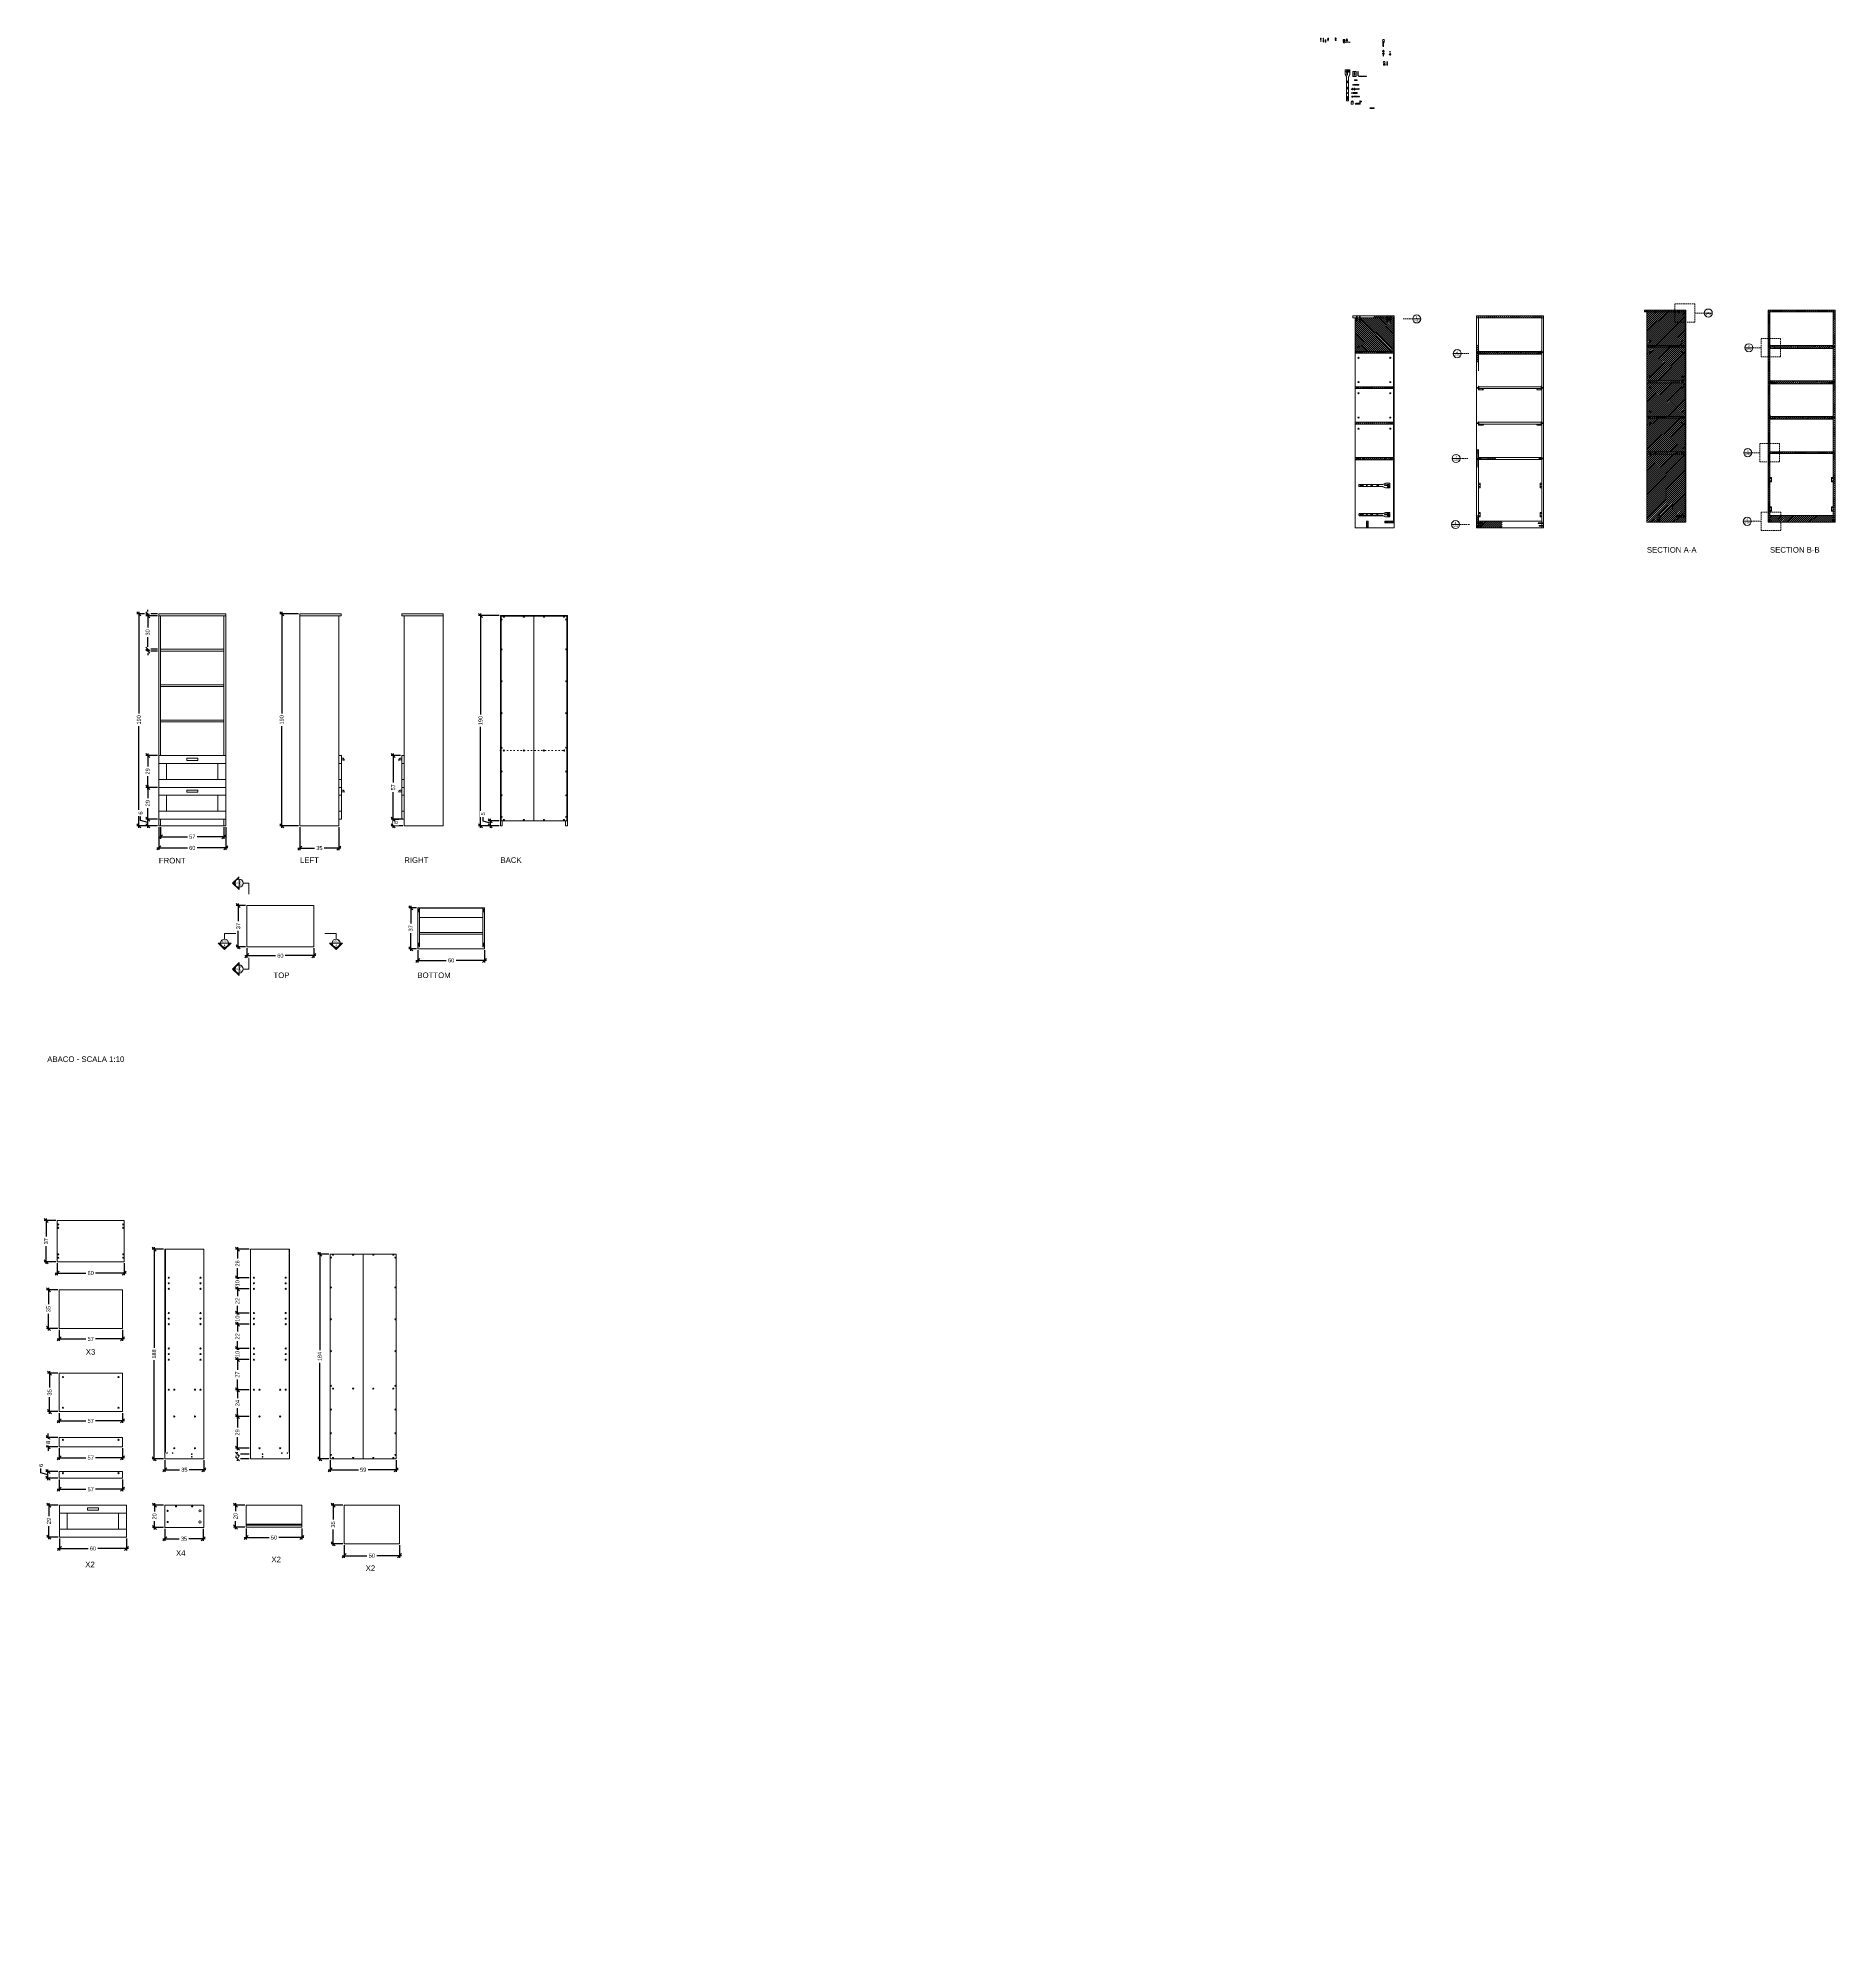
# Model space of a CAD drawing. Header units: inches. Extents: x 284 to 1896, y 202 to 1902.
import ezdxf
from ezdxf.enums import TextEntityAlignment as Align

# ---------------------------------------------------------------- set-up
doc = ezdxf.new("R2010")
doc.units = ezdxf.units.IN
doc.header["$MEASUREMENT"] = 0
for name, pattern in [('ACAD_ISO02W100', [15, 12, -3]), ('ACAD_ISO07W100', [3, 0, -3]), ('CONTINUA', [0]), ('DASHED2', [0.375, 0.25, -0.125])]:
    doc.linetypes.add(name, pattern=pattern)
doc.layers.get('0').update_dxf_attribs({"lineweight": 20})
doc.layers.get('DEFPOINTS').update_dxf_attribs({"color": 210})
for name, color, linetype, lineweight in [('A-ANNO-SYMB', 3, 'Continuous', 18), ('BORDO', 1, 'Continuous', 18), ('G-ANNO-TEXT', 3, 'Continuous', 18), ('MARCATURA', 111, 'Continuous', 20), ('quote', 5, 'Continuous', 18), ('RETINI', 2, 'Continuous', 13), ('RIMARCATURA', 111, 'Continuous', 20), ('Viti', 4, 'Continuous', 18)]:
    doc.layers.add(name, color=color, linetype=linetype, lineweight=lineweight)
doc.styles.add('ARIAL', font='Arial.ttf')
doc.styles.get("Standard").update_dxf_attribs({"font": 'Arial.ttf'})
doc.dimstyles.new('TICK_36', dxfattribs={"dimtxt": 3.6, "dimasz": 3.6, "dimexe": 1.8, "dimexo": 1.2, "dimgap": 1.8, "dimtad": 0, "dimdec": 0, "dimzin": 0, "dimdsep": 46, "dimtxsty": 'ARIAL', "dimblk": 'OBLIQUE', "dimcen": 1.8, "dimdle": 1.8, "dimclrd": 256, "dimclrt": 256, "dimadec": 0, "dimazin": 0, "dimtfac": 1, "dimtdec": 0, "dimtmove": 1, "dimatfit": 3, "dimldrblk": 'OPEN90', "dimfxl": 1, "dimtfill": 1, "dimtolj": 1, "dimtzin": 0, "dimarcsym": 0})
pattern_1 = [(45, (261.5346, 5.219), (-0.8838835, 0.8838835), [])]

# ---------------------------------------------------------------- blocks, each defined once
blk = doc.blocks.new('*U15')
blk.add_lwpolyline([(0, 0), (0, 0.1), (0.1, 0), (0.1, -0.4), (0.1, -0.5), (0.1, -0.4), (0, 0)])
blk = doc.blocks.new('*U16')
at = {"layer": 'Viti', "color": 0, "linetype": 'ByBlock', "lineweight": -2, "transparency": 16777216}
for p in [(42.4, 270.7), (42.6, 270.7), (42.8, 270.7), (43, 270.7), (43.2, 270.7)]:
    blk.add_blockref('*U15', p, dxfattribs=at)
blk = doc.blocks.new('*U8')
blk.add_lwpolyline([(0, 0), (0, 0.1), (0.1, 0), (0.1, -0.4), (0.1, -0.5), (0.1, -0.4), (0, 0)])
blk = doc.blocks.new('*U9')
at = {"color": 0, "linetype": 'ByBlock', "lineweight": -2, "transparency": 16777216}
for p in [(42.4, 270.7), (42.6, 270.7), (42.8, 270.7), (43.1, 270.7)]:
    blk.add_blockref('*U8', p, dxfattribs=at)
blk = doc.blocks.new('100347')
for p, q in [((40.1, 252.1), (40.3, 251.9)), ((40.1, 252.1), (40.1, 251.3)), ((40.3, 251.4), (40.1, 251.3)), ((40.6, 251.9), (40.4, 251.9)), ((40.4, 251.5), (40.4, 251.5)), ((40.6, 251.5), (40.5, 251.5)), ((40.8, 251.9), (40.6, 251.9)), ((40.9, 251.5), (40.7, 251.5)), ((41, 251.9), (40.8, 251.9)), ((41.1, 251.5), (40.9, 251.5)), ((41.2, 251.9), (41.1, 251.9)), ((41.2, 251.5), (41.1, 251.5)), ((41.2, 251.9), (41.2, 251.9)), ((41.2, 251.8), (41.2, 251.6)), ((41.2, 251.5), (41.2, 251.5))]:
    blk.add_line(p, q)
for centre, radius, start, end in [((40.4, 252.1), 0.2, 230.2432, 257.6604), ((40.4, 251.3), 0.2, 90, 129.7568), ((41.2, 251.8), 0.05, 0, 45), ((41.2, 251.8), 0.05, 45, 90), ((41.2, 251.6), 0.05, 315, 0), ((41.2, 251.5), 0.05, 270, 315)]:
    blk.add_arc(centre, radius, start, end)
blk.add_blockref('*U9', (-2, -18.8))
blk = doc.blocks.new('_Oblique')
at = {"color": 0, "linetype": 'ByBlock', "lineweight": -2}
blk.add_line((-0.5, -0.5), (0.5, 0.5), dxfattribs=at)
blk = doc.blocks.new('*D17')
at = {"layer": 'DEFPOINTS', "color": 0, "transparency": 16777216}
for p in [(471.5, 1124.6), (463.7, 1087.6), (471.5, 1087.6)]:
    blk.add_point(p, dxfattribs=at)
at = {"layer": 'quote', "color": 0, "lineweight": -2, "transparency": 16777216}
for p, q in [((470.3, 1124.6), (461.9, 1124.6)), ((470.3, 1087.6), (461.9, 1087.6))]:
    blk.add_line(p, q, dxfattribs=at)
at = {"layer": 'quote', "lineweight": -2, "transparency": 16777216}
for p, q in [((463.7, 1126.4), (463.7, 1110.5)), ((463.7, 1085.8), (463.7, 1101.8))]:
    blk.add_line(p, q, dxfattribs=at)
at = {"layer": 'quote', "lineweight": -2, "transparency": 16777216, "xscale": 3.6, "yscale": 3.6, "zscale": 3.6}
for p, rotation in [((463.7, 1124.6), 90), ((463.7, 1087.6), 270)]:
    blk.add_blockref('_Oblique', p, dxfattribs=dict(at, rotation=rotation))
at = {"layer": 'quote', "transparency": 16777216, "insert": (463.7, 1106.1), "char_height": 3.6, "attachment_point": 5, "rotation": 90, "style": 'ARIAL', "bg_fill": 3, "box_fill_scale": 1.25, "bg_fill_color": 256, "bg_fill_true_color": 13158600, "bg_fill_transparency": 0}
blk.add_mtext('\\A1;37', dxfattribs=at)
blk = doc.blocks.new('_Open90')
at = {"color": 0, "linetype": 'ByBlock', "lineweight": -2}
for p, q in [((0, 0), (-1, 0)), ((-0.5, 0.5), (0, 0)), ((0, 0), (-0.5, -0.5))]:
    blk.add_line(p, q, dxfattribs=at)
blk = doc.blocks.new('*D18')
at = {"layer": 'DEFPOINTS', "color": 0, "transparency": 16777216}
for p in [(624.7, 1122.6), (618.4, 1085.6), (624.7, 1085.6)]:
    blk.add_point(p, dxfattribs=at)
at = {"layer": 'quote', "color": 0, "lineweight": -2, "transparency": 16777216}
for p, q in [((623.5, 1122.6), (616.6, 1122.6)), ((623.5, 1085.6), (616.6, 1085.6))]:
    blk.add_line(p, q, dxfattribs=at)
at = {"layer": 'quote', "lineweight": -2, "transparency": 16777216}
for p, q in [((618.4, 1124.4), (618.4, 1108.5)), ((618.4, 1083.8), (618.4, 1099.8))]:
    blk.add_line(p, q, dxfattribs=at)
at = {"layer": 'quote', "lineweight": -2, "transparency": 16777216, "xscale": 3.6, "yscale": 3.6, "zscale": 3.6}
for p, rotation in [((618.4, 1122.6), 90), ((618.4, 1085.6), 270)]:
    blk.add_blockref('_Oblique', p, dxfattribs=dict(at, rotation=rotation))
at = {"layer": 'quote', "transparency": 16777216, "insert": (618.4, 1104.1), "char_height": 3.6, "attachment_point": 5, "rotation": 90, "style": 'ARIAL', "bg_fill": 3, "box_fill_scale": 1.25, "bg_fill_color": 256, "bg_fill_true_color": 13158600, "bg_fill_transparency": 0}
blk.add_mtext('\\A1;37', dxfattribs=at)
blk = doc.blocks.new('*D19')
at = {"layer": 'DEFPOINTS', "color": 0, "transparency": 16777216}
for p in [(392.5, 1386), (374.6, 1196), (392.5, 1196)]:
    blk.add_point(p, dxfattribs=at)
at = {"layer": 'quote', "color": 0, "lineweight": -2, "transparency": 16777216}
for p, q in [((391.3, 1386), (372.8, 1386)), ((391.3, 1196), (372.8, 1196))]:
    blk.add_line(p, q, dxfattribs=at)
at = {"layer": 'quote', "lineweight": -2, "transparency": 16777216}
for p, q in [((374.6, 1387.8), (374.6, 1296.6)), ((374.6, 1194.2), (374.6, 1285.4))]:
    blk.add_line(p, q, dxfattribs=at)
at = {"layer": 'quote', "lineweight": -2, "transparency": 16777216, "xscale": 3.6, "yscale": 3.6, "zscale": 3.6}
for p, rotation in [((374.6, 1386), 90), ((374.6, 1196), 270)]:
    blk.add_blockref('_Oblique', p, dxfattribs=dict(at, rotation=rotation))
at = {"layer": 'quote', "transparency": 16777216, "insert": (374.6, 1291), "char_height": 3.6, "attachment_point": 5, "rotation": 90, "style": 'ARIAL', "bg_fill": 3, "box_fill_scale": 1.25, "bg_fill_color": 256, "bg_fill_true_color": 13158600, "bg_fill_transparency": 0}
blk.add_mtext('\\A1;190', dxfattribs=at)
blk = doc.blocks.new('*D20')
at = {"layer": 'DEFPOINTS', "color": 0, "transparency": 16777216}
for p in [(519, 1386), (502.7, 1196), (519, 1196)]:
    blk.add_point(p, dxfattribs=at)
at = {"layer": 'quote', "color": 0, "lineweight": -2, "transparency": 16777216}
for p, q in [((517.8, 1386), (500.9, 1386)), ((517.8, 1196), (500.9, 1196))]:
    blk.add_line(p, q, dxfattribs=at)
at = {"layer": 'quote', "lineweight": -2, "transparency": 16777216}
for p, q in [((502.7, 1387.8), (502.7, 1296.6)), ((502.7, 1194.2), (502.7, 1285.4))]:
    blk.add_line(p, q, dxfattribs=at)
at = {"layer": 'quote', "lineweight": -2, "transparency": 16777216, "xscale": 3.6, "yscale": 3.6, "zscale": 3.6}
for p, rotation in [((502.7, 1386), 90), ((502.7, 1196), 270)]:
    blk.add_blockref('_Oblique', p, dxfattribs=dict(at, rotation=rotation))
at = {"layer": 'quote', "transparency": 16777216, "insert": (502.7, 1291), "char_height": 3.6, "attachment_point": 5, "rotation": 90, "style": 'ARIAL', "bg_fill": 3, "box_fill_scale": 1.25, "bg_fill_color": 256, "bg_fill_true_color": 13158600, "bg_fill_transparency": 0}
blk.add_mtext('\\A1;190', dxfattribs=at)
blk = doc.blocks.new('*D21')
at = {"layer": 'DEFPOINTS', "color": 0, "transparency": 16777216}
for p in [(698.9, 1384.5), (681, 1196), (698.9, 1196)]:
    blk.add_point(p, dxfattribs=at)
at = {"layer": 'quote', "color": 0, "lineweight": -2, "transparency": 16777216}
for p, q in [((697.7, 1384.5), (679.2, 1384.5)), ((697.7, 1196), (679.2, 1196))]:
    blk.add_line(p, q, dxfattribs=at)
at = {"layer": 'quote', "lineweight": -2, "transparency": 16777216}
for p, q in [((681, 1386.3), (681, 1295.9)), ((681, 1194.2), (681, 1284.7))]:
    blk.add_line(p, q, dxfattribs=at)
at = {"layer": 'quote', "lineweight": -2, "transparency": 16777216, "xscale": 3.6, "yscale": 3.6, "zscale": 3.6}
for p, rotation in [((681, 1384.5), 90), ((681, 1196), 270)]:
    blk.add_blockref('_Oblique', p, dxfattribs=dict(at, rotation=rotation))
at = {"layer": 'quote', "transparency": 16777216, "insert": (681, 1290.3), "char_height": 3.6, "attachment_point": 5, "rotation": 90, "style": 'ARIAL', "bg_fill": 3, "box_fill_scale": 1.25, "bg_fill_color": 256, "bg_fill_true_color": 13158600, "bg_fill_transparency": 0}
blk.add_mtext('\\A1;190', dxfattribs=at)
blk = doc.blocks.new('*D23')
at = {"layer": 'quote', "color": 0, "lineweight": -2, "transparency": 16777216}
for p, q in [((611.4, 1202), (600.9, 1202)), ((611.4, 1196), (600.9, 1196))]:
    blk.add_line(p, q, dxfattribs=at)
at = {"layer": 'quote', "lineweight": -2, "transparency": 16777216}
blk.add_line((602.7, 1194.2), (602.7, 1203.8), dxfattribs=at)
at = {"layer": 'quote', "transparency": 16777216, "insert": (605.2, 1199), "char_height": 3.6, "attachment_point": 5, "rotation": 90, "style": 'ARIAL', "bg_fill": 3, "box_fill_scale": 1.25, "bg_fill_color": 256, "bg_fill_true_color": 13158600, "bg_fill_transparency": 0}
blk.add_mtext('\\A1;6', dxfattribs=at)
at = {"layer": 'DEFPOINTS', "color": 0, "transparency": 16777216}
for p in [(602.7, 1202), (612.6, 1202), (612.6, 1196)]:
    blk.add_point(p, dxfattribs=at)
at = {"layer": 'quote', "lineweight": -2, "transparency": 16777216, "xscale": 3.6, "yscale": 3.6, "zscale": 3.6}
for p, rotation in [((602.7, 1202), 90), ((602.7, 1196), 270)]:
    blk.add_blockref('_Oblique', p, dxfattribs=dict(at, rotation=rotation))
blk = doc.blocks.new('*D24')
at = {"layer": 'DEFPOINTS', "color": 0, "transparency": 16777216}
for p in [(610.4, 1259), (602.7, 1202), (610.4, 1202)]:
    blk.add_point(p, dxfattribs=at)
at = {"layer": 'quote', "color": 0, "lineweight": -2, "transparency": 16777216}
for p, q in [((609.2, 1259), (600.9, 1259)), ((609.2, 1202), (600.9, 1202))]:
    blk.add_line(p, q, dxfattribs=at)
at = {"layer": 'quote', "lineweight": -2, "transparency": 16777216}
for p, q in [((602.7, 1260.8), (602.7, 1234.9)), ((602.7, 1200.2), (602.7, 1226.2))]:
    blk.add_line(p, q, dxfattribs=at)
at = {"layer": 'quote', "lineweight": -2, "transparency": 16777216, "xscale": 3.6, "yscale": 3.6, "zscale": 3.6}
for p, rotation in [((602.7, 1259), 90), ((602.7, 1202), 270)]:
    blk.add_blockref('_Oblique', p, dxfattribs=dict(at, rotation=rotation))
at = {"layer": 'quote', "transparency": 16777216, "insert": (602.7, 1230.5), "char_height": 3.6, "attachment_point": 5, "rotation": 90, "style": 'ARIAL', "bg_fill": 3, "box_fill_scale": 1.25, "bg_fill_color": 256, "bg_fill_true_color": 13158600, "bg_fill_transparency": 0}
blk.add_mtext('\\A1;57', dxfattribs=at)
blk = doc.blocks.new('*D25')
at = {"layer": 'DEFPOINTS', "color": 0, "transparency": 16777216}
for p in [(474.8, 816.5), (463, 790.9), (474.8, 790.9)]:
    blk.add_point(p, dxfattribs=at)
at = {"layer": 'quote', "color": 0, "lineweight": -2, "transparency": 16777216}
for p, q in [((473.6, 816.5), (461.2, 816.5)), ((473.6, 790.9), (461.2, 790.9))]:
    blk.add_line(p, q, dxfattribs=at)
at = {"layer": 'quote', "lineweight": -2, "transparency": 16777216}
for p, q in [((463, 818.3), (463, 808.1)), ((463, 789.1), (463, 799.3))]:
    blk.add_line(p, q, dxfattribs=at)
at = {"layer": 'quote', "lineweight": -2, "transparency": 16777216, "xscale": 3.6, "yscale": 3.6, "zscale": 3.6}
for p, rotation in [((463, 816.5), 90), ((463, 790.9), 270)]:
    blk.add_blockref('_Oblique', p, dxfattribs=dict(at, rotation=rotation))
at = {"layer": 'quote', "transparency": 16777216, "insert": (463, 803.7), "char_height": 3.6, "attachment_point": 5, "rotation": 90, "style": 'ARIAL', "bg_fill": 3, "box_fill_scale": 1.25, "bg_fill_color": 256, "bg_fill_true_color": 13158600, "bg_fill_transparency": 0}
blk.add_mtext('\\A1;26', dxfattribs=at)
blk = doc.blocks.new('*D26')
at = {"layer": 'DEFPOINTS', "color": 0, "transparency": 16777216}
for p in [(474.8, 790.9), (474.8, 780.9)]:
    blk.add_point(p, dxfattribs=at)
at = {"layer": 'quote', "color": 0, "lineweight": -2, "transparency": 16777216}
for p, q in [((473.6, 790.9), (461.2, 790.9)), ((473.6, 780.9), (461.2, 780.9))]:
    blk.add_line(p, q, dxfattribs=at)
at = {"layer": 'quote', "lineweight": -2, "transparency": 16777216}
for p, q in [((463, 790.9), (463, 794.5)), ((463, 790.9), (463, 790.1)), ((463, 780.9), (463, 781.7)), ((463, 780.9), (463, 777.3))]:
    blk.add_line(p, q, dxfattribs=at)
at = {"layer": 'quote', "lineweight": -2, "transparency": 16777216, "xscale": 3.6, "yscale": 3.6, "zscale": 3.6}
for p, rotation in [((463, 790.9), 270), ((463, 780.9), 90)]:
    blk.add_blockref('_Oblique', p, dxfattribs=dict(at, rotation=rotation))
at = {"layer": 'quote', "transparency": 16777216, "insert": (463, 785.9), "char_height": 3.6, "attachment_point": 5, "rotation": 90, "style": 'ARIAL', "bg_fill": 3, "box_fill_scale": 1.25, "bg_fill_color": 256, "bg_fill_true_color": 13158600, "bg_fill_transparency": 0}
blk.add_mtext('\\A1;10', dxfattribs=at)
at = {"layer": 'DEFPOINTS', "color": 0, "transparency": 16777216}
blk.add_point((463, 780.9), dxfattribs=at)
blk = doc.blocks.new('*D27')
at = {"layer": 'DEFPOINTS', "color": 0, "transparency": 16777216}
for p in [(474.8, 780.9), (474.8, 759.2)]:
    blk.add_point(p, dxfattribs=at)
at = {"layer": 'quote', "lineweight": -2, "transparency": 16777216}
for p, q in [((463, 782.7), (463, 774.4)), ((463, 757.4), (463, 765.6))]:
    blk.add_line(p, q, dxfattribs=at)
at = {"layer": 'quote', "color": 0, "lineweight": -2, "transparency": 16777216}
for p, q in [((473.6, 780.9), (461.2, 780.9)), ((473.6, 759.2), (461.2, 759.2))]:
    blk.add_line(p, q, dxfattribs=at)
at = {"layer": 'quote', "lineweight": -2, "transparency": 16777216, "xscale": 3.6, "yscale": 3.6, "zscale": 3.6}
for p, rotation in [((463, 780.9), 90), ((463, 759.2), 270)]:
    blk.add_blockref('_Oblique', p, dxfattribs=dict(at, rotation=rotation))
at = {"layer": 'quote', "transparency": 16777216, "insert": (463, 770), "char_height": 3.6, "attachment_point": 5, "rotation": 90, "style": 'ARIAL', "bg_fill": 3, "box_fill_scale": 1.25, "bg_fill_color": 256, "bg_fill_true_color": 13158600, "bg_fill_transparency": 0}
blk.add_mtext('\\A1;22', dxfattribs=at)
at = {"layer": 'DEFPOINTS', "color": 0, "transparency": 16777216}
blk.add_point((463, 759.2), dxfattribs=at)
blk = doc.blocks.new('*D28')
at = {"layer": 'DEFPOINTS', "color": 0, "transparency": 16777216}
for p in [(474.8, 759.2), (474.8, 749.1)]:
    blk.add_point(p, dxfattribs=at)
at = {"layer": 'quote', "color": 0, "lineweight": -2, "transparency": 16777216}
for p, q in [((473.6, 759.2), (461.2, 759.2)), ((473.6, 749.1), (461.2, 749.1))]:
    blk.add_line(p, q, dxfattribs=at)
at = {"layer": 'quote', "lineweight": -2, "transparency": 16777216}
for p, q in [((463, 759.2), (463, 762.8)), ((463, 759.2), (463, 758.4)), ((463, 749.1), (463, 750)), ((463, 749.1), (463, 745.5))]:
    blk.add_line(p, q, dxfattribs=at)
at = {"layer": 'quote', "lineweight": -2, "transparency": 16777216, "xscale": 3.6, "yscale": 3.6, "zscale": 3.6}
for p, rotation in [((463, 759.2), 270), ((463, 749.1), 90)]:
    blk.add_blockref('_Oblique', p, dxfattribs=dict(at, rotation=rotation))
at = {"layer": 'quote', "transparency": 16777216, "insert": (463, 754.2), "char_height": 3.6, "attachment_point": 5, "rotation": 90, "style": 'ARIAL', "bg_fill": 3, "box_fill_scale": 1.25, "bg_fill_color": 256, "bg_fill_true_color": 13158600, "bg_fill_transparency": 0}
blk.add_mtext('\\A1;10', dxfattribs=at)
at = {"layer": 'DEFPOINTS', "color": 0, "transparency": 16777216}
blk.add_point((463, 749.1), dxfattribs=at)
blk = doc.blocks.new('*D29')
at = {"layer": 'DEFPOINTS', "color": 0, "transparency": 16777216}
for p in [(474.8, 749.1), (474.8, 727.4)]:
    blk.add_point(p, dxfattribs=at)
at = {"layer": 'quote', "color": 0, "lineweight": -2, "transparency": 16777216}
for p, q in [((473.6, 749.1), (461.2, 749.1)), ((473.6, 727.4), (461.2, 727.4))]:
    blk.add_line(p, q, dxfattribs=at)
at = {"layer": 'quote', "lineweight": -2, "transparency": 16777216}
for p, q in [((463, 750.9), (463, 742.7)), ((463, 725.6), (463, 733.9))]:
    blk.add_line(p, q, dxfattribs=at)
at = {"layer": 'quote', "lineweight": -2, "transparency": 16777216, "xscale": 3.6, "yscale": 3.6, "zscale": 3.6}
for p, rotation in [((463, 749.1), 90), ((463, 727.4), 270)]:
    blk.add_blockref('_Oblique', p, dxfattribs=dict(at, rotation=rotation))
at = {"layer": 'quote', "transparency": 16777216, "insert": (463, 738.3), "char_height": 3.6, "attachment_point": 5, "rotation": 90, "style": 'ARIAL', "bg_fill": 3, "box_fill_scale": 1.25, "bg_fill_color": 256, "bg_fill_true_color": 13158600, "bg_fill_transparency": 0}
blk.add_mtext('\\A1;22', dxfattribs=at)
at = {"layer": 'DEFPOINTS', "color": 0, "transparency": 16777216}
blk.add_point((463, 727.4), dxfattribs=at)
blk = doc.blocks.new('*D30')
at = {"layer": 'DEFPOINTS', "color": 0, "transparency": 16777216}
for p in [(474.8, 727.4), (474.8, 717.5)]:
    blk.add_point(p, dxfattribs=at)
at = {"layer": 'quote', "lineweight": -2, "transparency": 16777216}
for p, q in [((463, 727.4), (463, 731)), ((463, 727.4), (463, 726.7)), ((463, 717.5), (463, 718.3)), ((463, 717.5), (463, 713.9))]:
    blk.add_line(p, q, dxfattribs=at)
at = {"layer": 'quote', "color": 0, "lineweight": -2, "transparency": 16777216}
for p, q in [((473.6, 727.4), (461.2, 727.4)), ((473.6, 717.5), (461.2, 717.5))]:
    blk.add_line(p, q, dxfattribs=at)
at = {"layer": 'quote', "lineweight": -2, "transparency": 16777216, "xscale": 3.6, "yscale": 3.6, "zscale": 3.6}
for p, rotation in [((463, 727.4), 270), ((463, 717.5), 90)]:
    blk.add_blockref('_Oblique', p, dxfattribs=dict(at, rotation=rotation))
at = {"layer": 'quote', "transparency": 16777216, "insert": (463, 722.5), "char_height": 3.6, "attachment_point": 5, "rotation": 90, "style": 'ARIAL', "bg_fill": 3, "box_fill_scale": 1.25, "bg_fill_color": 256, "bg_fill_true_color": 13158600, "bg_fill_transparency": 0}
blk.add_mtext('\\A1;10', dxfattribs=at)
at = {"layer": 'DEFPOINTS', "color": 0, "transparency": 16777216}
blk.add_point((463, 717.5), dxfattribs=at)
blk = doc.blocks.new('*D31')
at = {"layer": 'DEFPOINTS', "color": 0, "transparency": 16777216}
for p in [(474.8, 717.5), (463, 690.5), (474.8, 690.5)]:
    blk.add_point(p, dxfattribs=at)
at = {"layer": 'quote', "color": 0, "lineweight": -2, "transparency": 16777216}
for p, q in [((473.6, 717.5), (461.2, 717.5)), ((473.6, 690.5), (461.2, 690.5))]:
    blk.add_line(p, q, dxfattribs=at)
at = {"layer": 'quote', "lineweight": -2, "transparency": 16777216}
for p, q in [((463, 719.3), (463, 708.4)), ((463, 688.7), (463, 699.6))]:
    blk.add_line(p, q, dxfattribs=at)
at = {"layer": 'quote', "lineweight": -2, "transparency": 16777216, "xscale": 3.6, "yscale": 3.6, "zscale": 3.6}
for p, rotation in [((463, 717.5), 90), ((463, 690.5), 270)]:
    blk.add_blockref('_Oblique', p, dxfattribs=dict(at, rotation=rotation))
at = {"layer": 'quote', "transparency": 16777216, "insert": (463, 704), "char_height": 3.6, "attachment_point": 5, "rotation": 90, "style": 'ARIAL', "bg_fill": 3, "box_fill_scale": 1.25, "bg_fill_color": 256, "bg_fill_true_color": 13158600, "bg_fill_transparency": 0}
blk.add_mtext('\\A1;27', dxfattribs=at)
blk = doc.blocks.new('*D32')
at = {"layer": 'DEFPOINTS', "color": 0, "transparency": 16777216}
for p in [(474.8, 690.5), (474.8, 666.5)]:
    blk.add_point(p, dxfattribs=at)
at = {"layer": 'quote', "color": 0, "lineweight": -2, "transparency": 16777216}
for p, q in [((473.6, 690.5), (461.2, 690.5)), ((473.6, 666.5), (461.2, 666.5))]:
    blk.add_line(p, q, dxfattribs=at)
at = {"layer": 'quote', "lineweight": -2, "transparency": 16777216}
for p, q in [((463, 692.3), (463, 682.9)), ((463, 664.7), (463, 674))]:
    blk.add_line(p, q, dxfattribs=at)
at = {"layer": 'quote', "lineweight": -2, "transparency": 16777216, "xscale": 3.6, "yscale": 3.6, "zscale": 3.6}
for p, rotation in [((463, 690.5), 90), ((463, 666.5), 270)]:
    blk.add_blockref('_Oblique', p, dxfattribs=dict(at, rotation=rotation))
at = {"layer": 'quote', "transparency": 16777216, "insert": (463, 678.5), "char_height": 3.6, "attachment_point": 5, "rotation": 90, "style": 'ARIAL', "bg_fill": 3, "box_fill_scale": 1.25, "bg_fill_color": 256, "bg_fill_true_color": 13158600, "bg_fill_transparency": 0}
blk.add_mtext('\\A1;24', dxfattribs=at)
at = {"layer": 'DEFPOINTS', "color": 0, "transparency": 16777216}
blk.add_point((463, 666.5), dxfattribs=at)
blk = doc.blocks.new('*D33')
at = {"layer": 'DEFPOINTS', "color": 0, "transparency": 16777216}
for p in [(474.8, 666.5), (463, 638), (474.8, 638)]:
    blk.add_point(p, dxfattribs=at)
at = {"layer": 'quote', "color": 0, "lineweight": -2, "transparency": 16777216}
for p, q in [((473.6, 666.5), (461.2, 666.5)), ((473.6, 638), (461.2, 638))]:
    blk.add_line(p, q, dxfattribs=at)
at = {"layer": 'quote', "lineweight": -2, "transparency": 16777216}
for p, q in [((463, 668.3), (463, 656.7)), ((463, 636.2), (463, 647.8))]:
    blk.add_line(p, q, dxfattribs=at)
at = {"layer": 'quote', "lineweight": -2, "transparency": 16777216, "xscale": 3.6, "yscale": 3.6, "zscale": 3.6}
for p, rotation in [((463, 666.5), 90), ((463, 638), 270)]:
    blk.add_blockref('_Oblique', p, dxfattribs=dict(at, rotation=rotation))
at = {"layer": 'quote', "transparency": 16777216, "insert": (463, 652.2), "char_height": 3.6, "attachment_point": 5, "rotation": 90, "style": 'ARIAL', "bg_fill": 3, "box_fill_scale": 1.25, "bg_fill_color": 256, "bg_fill_true_color": 13158600, "bg_fill_transparency": 0}
blk.add_mtext('\\A1;29', dxfattribs=at)
blk = doc.blocks.new('*D34')
at = {"layer": 'DEFPOINTS', "color": 0, "transparency": 16777216}
for p in [(474.8, 632.7), (474.8, 628.5)]:
    blk.add_point(p, dxfattribs=at)
at = {"layer": 'quote', "color": 0, "lineweight": -2, "transparency": 16777216}
for p, q in [((473.6, 632.7), (461.2, 632.7)), ((473.6, 628.5), (461.2, 628.5))]:
    blk.add_line(p, q, dxfattribs=at)
at = {"layer": 'quote', "lineweight": -2, "transparency": 16777216}
blk.add_line((463, 626.7), (463, 634.5), dxfattribs=at)
at = {"layer": 'quote', "transparency": 16777216, "insert": (463, 630.6), "char_height": 3.6, "attachment_point": 5, "rotation": 90, "style": 'ARIAL', "bg_fill": 3, "box_fill_scale": 1.25, "bg_fill_color": 256, "bg_fill_true_color": 13158600, "bg_fill_transparency": 0}
blk.add_mtext('\\A1;4', dxfattribs=at)
at = {"layer": 'DEFPOINTS', "color": 0, "transparency": 16777216}
blk.add_point((463, 632.7), dxfattribs=at)
at = {"layer": 'quote', "lineweight": -2, "transparency": 16777216, "xscale": 3.6, "yscale": 3.6, "zscale": 3.6}
for p, rotation in [((463, 632.7), 90), ((463, 628.5), 270)]:
    blk.add_blockref('_Oblique', p, dxfattribs=dict(at, rotation=rotation))
blk = doc.blocks.new('*D35')
at = {"layer": 'DEFPOINTS', "color": 0, "transparency": 16777216}
for p in [(397.9, 816.5), (388.3, 628.5), (397.9, 628.5)]:
    blk.add_point(p, dxfattribs=at)
at = {"layer": 'quote', "color": 0, "lineweight": -2, "transparency": 16777216}
for p, q in [((396.7, 816.5), (386.5, 816.5)), ((396.7, 628.5), (386.5, 628.5))]:
    blk.add_line(p, q, dxfattribs=at)
at = {"layer": 'quote', "lineweight": -2, "transparency": 16777216}
for p, q in [((388.3, 818.3), (388.3, 728.1)), ((388.3, 626.7), (388.3, 716.9))]:
    blk.add_line(p, q, dxfattribs=at)
at = {"layer": 'quote', "lineweight": -2, "transparency": 16777216, "xscale": 3.6, "yscale": 3.6, "zscale": 3.6}
for p, rotation in [((388.3, 816.5), 90), ((388.3, 628.5), 270)]:
    blk.add_blockref('_Oblique', p, dxfattribs=dict(at, rotation=rotation))
at = {"layer": 'quote', "transparency": 16777216, "insert": (388.3, 722.5), "char_height": 3.6, "attachment_point": 5, "rotation": 90, "style": 'ARIAL', "bg_fill": 3, "box_fill_scale": 1.25, "bg_fill_color": 256, "bg_fill_true_color": 13158600, "bg_fill_transparency": 0}
blk.add_mtext('\\A1;188', dxfattribs=at)
blk = doc.blocks.new('*D36')
at = {"layer": 'DEFPOINTS', "color": 0, "transparency": 16777216}
for p in [(301.4, 842.1), (291.4, 805.1), (301.4, 805.1)]:
    blk.add_point(p, dxfattribs=at)
at = {"layer": 'quote', "color": 0, "lineweight": -2, "transparency": 16777216}
for p, q in [((300.2, 842.1), (289.6, 842.1)), ((300.2, 805.1), (289.6, 805.1))]:
    blk.add_line(p, q, dxfattribs=at)
at = {"layer": 'quote', "lineweight": -2, "transparency": 16777216}
for p, q in [((291.4, 843.9), (291.4, 827.9)), ((291.4, 803.3), (291.4, 819.2))]:
    blk.add_line(p, q, dxfattribs=at)
at = {"layer": 'quote', "lineweight": -2, "transparency": 16777216, "xscale": 3.6, "yscale": 3.6, "zscale": 3.6}
for p, rotation in [((291.4, 842.1), 90), ((291.4, 805.1), 270)]:
    blk.add_blockref('_Oblique', p, dxfattribs=dict(at, rotation=rotation))
at = {"layer": 'quote', "transparency": 16777216, "insert": (291.4, 823.6), "char_height": 3.6, "attachment_point": 5, "rotation": 90, "style": 'ARIAL', "bg_fill": 3, "box_fill_scale": 1.25, "bg_fill_color": 256, "bg_fill_true_color": 13158600, "bg_fill_transparency": 0}
blk.add_mtext('\\A1;37', dxfattribs=at)
blk = doc.blocks.new('*D37')
at = {"layer": 'DEFPOINTS', "color": 0, "transparency": 16777216}
for p in [(301.4, 805.1), (361.4, 805.1), (301.4, 795)]:
    blk.add_point(p, dxfattribs=at)
at = {"layer": 'quote', "color": 0, "lineweight": -2, "transparency": 16777216}
for p, q in [((301.4, 803.9), (301.4, 793.2)), ((361.4, 803.9), (361.4, 793.2))]:
    blk.add_line(p, q, dxfattribs=at)
at = {"layer": 'quote', "lineweight": -2, "transparency": 16777216}
for p, q in [((299.6, 795), (327, 795)), ((363.2, 795), (335.8, 795))]:
    blk.add_line(p, q, dxfattribs=at)
at = {"layer": 'quote', "lineweight": -2, "transparency": 16777216, "xscale": 3.6, "yscale": 3.6, "zscale": 3.6, "rotation": 180}
blk.add_blockref('_Oblique', (301.4, 795), dxfattribs=at)
at = {"layer": 'quote', "lineweight": -2, "transparency": 16777216, "xscale": 3.6, "yscale": 3.6, "zscale": 3.6}
blk.add_blockref('_Oblique', (361.4, 795), dxfattribs=at)
at = {"layer": 'quote', "transparency": 16777216, "insert": (331.4, 795), "char_height": 3.6, "attachment_point": 5, "style": 'ARIAL', "bg_fill": 3, "box_fill_scale": 1.25, "bg_fill_color": 256, "bg_fill_true_color": 13158600, "bg_fill_transparency": 0}
blk.add_mtext('\\A1;60', dxfattribs=at)
blk = doc.blocks.new('*D38')
at = {"layer": 'quote', "color": 0, "lineweight": -2, "transparency": 16777216}
for p, q in [((301.8, 647.5), (291.4, 647.5)), ((301.8, 639.2), (291.4, 639.2))]:
    blk.add_line(p, q, dxfattribs=at)
at = {"layer": 'quote', "lineweight": -2, "transparency": 16777216}
for p, q in [((293.2, 647.5), (293.2, 651.1)), ((293.2, 647.5), (293.2, 646.3)), ((293.2, 639.2), (293.2, 640.4)), ((293.2, 639.2), (293.2, 635.6))]:
    blk.add_line(p, q, dxfattribs=at)
at = {"layer": 'quote', "lineweight": -2, "transparency": 16777216, "xscale": 3.6, "yscale": 3.6, "zscale": 3.6}
for p, rotation in [((293.2, 647.5), 270), ((293.2, 639.2), 90)]:
    blk.add_blockref('_Oblique', p, dxfattribs=dict(at, rotation=rotation))
at = {"layer": 'quote', "transparency": 16777216, "insert": (293.2, 643.3), "char_height": 3.6, "attachment_point": 5, "rotation": 90, "style": 'ARIAL', "bg_fill": 3, "box_fill_scale": 1.25, "bg_fill_color": 256, "bg_fill_true_color": 13158600, "bg_fill_transparency": 0}
blk.add_mtext('\\A1;8', dxfattribs=at)
at = {"layer": 'DEFPOINTS', "color": 0, "transparency": 16777216}
for p in [(303, 647.5), (293.2, 639.2), (303, 639.2)]:
    blk.add_point(p, dxfattribs=at)
blk = doc.blocks.new('*D39')
at = {"layer": 'DEFPOINTS', "color": 0, "transparency": 16777216}
for p in [(303, 639.2), (359.8, 639.2), (359.8, 629.5)]:
    blk.add_point(p, dxfattribs=at)
at = {"layer": 'quote', "lineweight": -2, "transparency": 16777216}
for p, q in [((301.2, 629.5), (327.1, 629.5)), ((361.6, 629.5), (335.8, 629.5))]:
    blk.add_line(p, q, dxfattribs=at)
at = {"layer": 'quote', "color": 0, "lineweight": -2, "transparency": 16777216}
for p, q in [((303, 638), (303, 627.7)), ((359.8, 638), (359.8, 627.7))]:
    blk.add_line(p, q, dxfattribs=at)
at = {"layer": 'quote', "lineweight": -2, "transparency": 16777216, "xscale": 3.6, "yscale": 3.6, "zscale": 3.6, "rotation": 180}
blk.add_blockref('_Oblique', (303, 629.5), dxfattribs=at)
at = {"layer": 'quote', "lineweight": -2, "transparency": 16777216, "xscale": 3.6, "yscale": 3.6, "zscale": 3.6}
blk.add_blockref('_Oblique', (359.8, 629.5), dxfattribs=at)
at = {"layer": 'quote', "transparency": 16777216, "insert": (331.4, 629.5), "char_height": 3.6, "attachment_point": 5, "style": 'ARIAL', "bg_fill": 3, "box_fill_scale": 1.25, "bg_fill_color": 256, "bg_fill_true_color": 13158600, "bg_fill_transparency": 0}
blk.add_mtext('\\A1;57', dxfattribs=at)
blk = doc.blocks.new('*D40')
at = {"layer": 'DEFPOINTS', "color": 0, "transparency": 16777216}
for p in [(303, 617.2), (303, 611.2)]:
    blk.add_point(p, dxfattribs=at)
at = {"layer": 'quote', "lineweight": -2, "transparency": 16777216}
for p, q in [((286.8, 616.1), (286.8, 619.7)), ((293.1, 614.2), (286.8, 616.1)), ((293.1, 609.4), (293.1, 619))]:
    blk.add_line(p, q, dxfattribs=at)
at = {"layer": 'quote', "color": 0, "lineweight": -2, "transparency": 16777216}
for p, q in [((301.8, 617.2), (291.3, 617.2)), ((301.8, 611.2), (291.3, 611.2))]:
    blk.add_line(p, q, dxfattribs=at)
at = {"layer": 'quote', "transparency": 16777216, "insert": (286.8, 622.7), "char_height": 3.6, "attachment_point": 5, "rotation": 90, "style": 'ARIAL', "bg_fill": 3, "box_fill_scale": 1.25, "bg_fill_color": 256, "bg_fill_true_color": 13158600, "bg_fill_transparency": 0}
blk.add_mtext('\\A1;6', dxfattribs=at)
at = {"layer": 'DEFPOINTS', "color": 0, "transparency": 16777216}
blk.add_point((293.1, 617.2), dxfattribs=at)
at = {"layer": 'quote', "lineweight": -2, "transparency": 16777216, "xscale": 3.6, "yscale": 3.6, "zscale": 3.6}
for p, rotation in [((293.1, 617.2), 90), ((293.1, 611.2), 270)]:
    blk.add_blockref('_Oblique', p, dxfattribs=dict(at, rotation=rotation))
blk = doc.blocks.new('*D41')
at = {"layer": 'DEFPOINTS', "color": 0, "transparency": 16777216}
for p in [(303, 611.2), (303, 601.2), (359.8, 611.2)]:
    blk.add_point(p, dxfattribs=at)
at = {"layer": 'quote', "lineweight": -2, "transparency": 16777216}
for p, q in [((301.2, 601.2), (327.1, 601.2)), ((361.6, 601.2), (335.8, 601.2))]:
    blk.add_line(p, q, dxfattribs=at)
at = {"layer": 'quote', "color": 0, "lineweight": -2, "transparency": 16777216}
for p, q in [((303, 610), (303, 599.4)), ((359.8, 610), (359.8, 599.4))]:
    blk.add_line(p, q, dxfattribs=at)
at = {"layer": 'quote', "lineweight": -2, "transparency": 16777216, "xscale": 3.6, "yscale": 3.6, "zscale": 3.6, "rotation": 180}
blk.add_blockref('_Oblique', (303, 601.2), dxfattribs=at)
at = {"layer": 'quote', "lineweight": -2, "transparency": 16777216, "xscale": 3.6, "yscale": 3.6, "zscale": 3.6}
blk.add_blockref('_Oblique', (359.8, 601.2), dxfattribs=at)
at = {"layer": 'quote', "transparency": 16777216, "insert": (331.4, 601.2), "char_height": 3.6, "attachment_point": 5, "style": 'ARIAL', "bg_fill": 3, "box_fill_scale": 1.25, "bg_fill_color": 256, "bg_fill_true_color": 13158600, "bg_fill_transparency": 0}
blk.add_mtext('\\A1;57', dxfattribs=at)
blk = doc.blocks.new('*D42')
at = {"layer": 'DEFPOINTS', "color": 0, "transparency": 16777216}
for p in [(293.5, 780), (303, 780), (303, 745.5)]:
    blk.add_point(p, dxfattribs=at)
at = {"layer": 'quote', "color": 0, "lineweight": -2, "transparency": 16777216}
for p, q in [((301.8, 780), (291.7, 780)), ((301.8, 745.5), (291.7, 745.5))]:
    blk.add_line(p, q, dxfattribs=at)
at = {"layer": 'quote', "lineweight": -2, "transparency": 16777216}
for p, q in [((293.5, 781.8), (293.5, 767.1)), ((293.5, 743.7), (293.5, 758.4))]:
    blk.add_line(p, q, dxfattribs=at)
at = {"layer": 'quote', "lineweight": -2, "transparency": 16777216, "xscale": 3.6, "yscale": 3.6, "zscale": 3.6}
for p, rotation in [((293.5, 780), 90), ((293.5, 745.5), 270)]:
    blk.add_blockref('_Oblique', p, dxfattribs=dict(at, rotation=rotation))
at = {"layer": 'quote', "transparency": 16777216, "insert": (293.5, 762.7), "char_height": 3.6, "attachment_point": 5, "rotation": 90, "style": 'ARIAL', "bg_fill": 3, "box_fill_scale": 1.25, "bg_fill_color": 256, "bg_fill_true_color": 13158600, "bg_fill_transparency": 0}
blk.add_mtext('\\A1;35', dxfattribs=at)
blk = doc.blocks.new('*D43')
at = {"layer": 'DEFPOINTS', "color": 0, "transparency": 16777216}
for p in [(303, 745.5), (303, 736), (359.8, 745.5)]:
    blk.add_point(p, dxfattribs=at)
at = {"layer": 'quote', "lineweight": -2, "transparency": 16777216}
for p, q in [((301.2, 736), (327.1, 736)), ((361.6, 736), (335.8, 736))]:
    blk.add_line(p, q, dxfattribs=at)
at = {"layer": 'quote', "color": 0, "lineweight": -2, "transparency": 16777216}
for p, q in [((303, 744.3), (303, 734.2)), ((359.8, 744.3), (359.8, 734.2))]:
    blk.add_line(p, q, dxfattribs=at)
at = {"layer": 'quote', "lineweight": -2, "transparency": 16777216, "xscale": 3.6, "yscale": 3.6, "zscale": 3.6, "rotation": 180}
blk.add_blockref('_Oblique', (303, 736), dxfattribs=at)
at = {"layer": 'quote', "lineweight": -2, "transparency": 16777216, "xscale": 3.6, "yscale": 3.6, "zscale": 3.6}
blk.add_blockref('_Oblique', (359.8, 736), dxfattribs=at)
at = {"layer": 'quote', "transparency": 16777216, "insert": (331.4, 736), "char_height": 3.6, "attachment_point": 5, "style": 'ARIAL', "bg_fill": 3, "box_fill_scale": 1.25, "bg_fill_color": 256, "bg_fill_true_color": 13158600, "bg_fill_transparency": 0}
blk.add_mtext('\\A1;57', dxfattribs=at)
blk = doc.blocks.new('*D44')
at = {"layer": 'DEFPOINTS', "color": 0, "transparency": 16777216}
for p in [(546.3, 812), (536.8, 628.5), (546.3, 628.5)]:
    blk.add_point(p, dxfattribs=at)
at = {"layer": 'quote', "color": 0, "lineweight": -2, "transparency": 16777216}
for p, q in [((545.1, 812), (535, 812)), ((545.1, 628.5), (535, 628.5))]:
    blk.add_line(p, q, dxfattribs=at)
at = {"layer": 'quote', "lineweight": -2, "transparency": 16777216}
for p, q in [((536.8, 813.8), (536.8, 725.8)), ((536.8, 626.7), (536.8, 714.6))]:
    blk.add_line(p, q, dxfattribs=at)
at = {"layer": 'quote', "lineweight": -2, "transparency": 16777216, "xscale": 3.6, "yscale": 3.6, "zscale": 3.6}
for p, rotation in [((536.8, 812), 90), ((536.8, 628.5), 270)]:
    blk.add_blockref('_Oblique', p, dxfattribs=dict(at, rotation=rotation))
at = {"layer": 'quote', "transparency": 16777216, "insert": (536.8, 720.2), "char_height": 3.6, "attachment_point": 5, "rotation": 90, "style": 'ARIAL', "bg_fill": 3, "box_fill_scale": 1.25, "bg_fill_color": 256, "bg_fill_true_color": 13158600, "bg_fill_transparency": 0}
blk.add_mtext('\\A1;184', dxfattribs=at)
blk = doc.blocks.new('*D45')
at = {"layer": 'DEFPOINTS', "color": 0, "transparency": 16777216}
for p in [(548.8, 586.9), (558.7, 586.9), (558.7, 552.4)]:
    blk.add_point(p, dxfattribs=at)
at = {"layer": 'quote', "color": 0, "lineweight": -2, "transparency": 16777216}
for p, q in [((557.5, 586.9), (547, 586.9)), ((557.5, 552.4), (547, 552.4))]:
    blk.add_line(p, q, dxfattribs=at)
at = {"layer": 'quote', "lineweight": -2, "transparency": 16777216}
for p, q in [((548.8, 588.7), (548.8, 574)), ((548.8, 550.6), (548.8, 565.3))]:
    blk.add_line(p, q, dxfattribs=at)
at = {"layer": 'quote', "lineweight": -2, "transparency": 16777216, "xscale": 3.6, "yscale": 3.6, "zscale": 3.6}
for p, rotation in [((548.8, 586.9), 90), ((548.8, 552.4), 270)]:
    blk.add_blockref('_Oblique', p, dxfattribs=dict(at, rotation=rotation))
at = {"layer": 'quote', "transparency": 16777216, "insert": (548.8, 569.7), "char_height": 3.6, "attachment_point": 5, "rotation": 90, "style": 'ARIAL', "bg_fill": 3, "box_fill_scale": 1.25, "bg_fill_color": 256, "bg_fill_true_color": 13158600, "bg_fill_transparency": 0}
blk.add_mtext('\\A1;35', dxfattribs=at)
blk = doc.blocks.new('*D46')
at = {"layer": 'DEFPOINTS', "color": 0, "transparency": 16777216}
for p in [(293.9, 586.9), (303.4, 586.9), (303.4, 558.4)]:
    blk.add_point(p, dxfattribs=at)
at = {"layer": 'quote', "color": 0, "lineweight": -2, "transparency": 16777216}
for p, q in [((302.2, 586.9), (292.1, 586.9)), ((302.2, 558.4), (292.1, 558.4))]:
    blk.add_line(p, q, dxfattribs=at)
at = {"layer": 'quote', "lineweight": -2, "transparency": 16777216}
for p, q in [((293.9, 588.7), (293.9, 577.1)), ((293.9, 556.6), (293.9, 568.2))]:
    blk.add_line(p, q, dxfattribs=at)
at = {"layer": 'quote', "lineweight": -2, "transparency": 16777216, "xscale": 3.6, "yscale": 3.6, "zscale": 3.6}
for p, rotation in [((293.9, 586.9), 90), ((293.9, 558.4), 270)]:
    blk.add_blockref('_Oblique', p, dxfattribs=dict(at, rotation=rotation))
at = {"layer": 'quote', "transparency": 16777216, "insert": (293.9, 572.7), "char_height": 3.6, "attachment_point": 5, "rotation": 90, "style": 'ARIAL', "bg_fill": 3, "box_fill_scale": 1.25, "bg_fill_color": 256, "bg_fill_true_color": 13158600, "bg_fill_transparency": 0}
blk.add_mtext('\\A1;29', dxfattribs=at)
blk = doc.blocks.new('*D47')
at = {"layer": 'quote', "color": 0, "lineweight": -2, "transparency": 16777216}
for p, q in [((396.7, 586.9), (386.8, 586.9)), ((396.7, 566.9), (386.8, 566.9))]:
    blk.add_line(p, q, dxfattribs=at)
at = {"layer": 'quote', "lineweight": -2, "transparency": 16777216}
for p, q in [((388.6, 588.7), (388.6, 581.3)), ((388.6, 565.1), (388.6, 572.5))]:
    blk.add_line(p, q, dxfattribs=at)
at = {"layer": 'quote', "lineweight": -2, "transparency": 16777216, "xscale": 3.6, "yscale": 3.6, "zscale": 3.6}
for p, rotation in [((388.6, 586.9), 90), ((388.6, 566.9), 270)]:
    blk.add_blockref('_Oblique', p, dxfattribs=dict(at, rotation=rotation))
at = {"layer": 'quote', "transparency": 16777216, "insert": (388.6, 576.9), "char_height": 3.6, "attachment_point": 5, "rotation": 90, "style": 'ARIAL', "bg_fill": 3, "box_fill_scale": 1.25, "bg_fill_color": 256, "bg_fill_true_color": 13158600, "bg_fill_transparency": 0}
blk.add_mtext('\\A1;20', dxfattribs=at)
at = {"layer": 'DEFPOINTS', "color": 0, "transparency": 16777216}
for p in [(388.6, 586.9), (397.9, 586.9), (397.9, 566.9)]:
    blk.add_point(p, dxfattribs=at)
blk = doc.blocks.new('*D48')
at = {"layer": 'quote', "color": 0, "lineweight": -2, "transparency": 16777216}
for p, q in [((469.5, 586.9), (459.5, 586.9)), ((469.5, 567.4), (459.5, 567.4))]:
    blk.add_line(p, q, dxfattribs=at)
at = {"layer": 'quote', "lineweight": -2, "transparency": 16777216}
for p, q in [((461.3, 588.7), (461.3, 581.6)), ((461.3, 565.6), (461.3, 572.7))]:
    blk.add_line(p, q, dxfattribs=at)
at = {"layer": 'quote', "lineweight": -2, "transparency": 16777216, "xscale": 3.6, "yscale": 3.6, "zscale": 3.6}
for p, rotation in [((461.3, 586.9), 90), ((461.3, 567.4), 270)]:
    blk.add_blockref('_Oblique', p, dxfattribs=dict(at, rotation=rotation))
at = {"layer": 'quote', "transparency": 16777216, "insert": (461.3, 577.2), "char_height": 3.6, "attachment_point": 5, "rotation": 90, "style": 'ARIAL', "bg_fill": 3, "box_fill_scale": 1.25, "bg_fill_color": 256, "bg_fill_true_color": 13158600, "bg_fill_transparency": 0}
blk.add_mtext('\\A1;20', dxfattribs=at)
at = {"layer": 'DEFPOINTS', "color": 0, "transparency": 16777216}
for p in [(461.3, 586.9), (470.7, 586.9), (470.7, 567.4)]:
    blk.add_point(p, dxfattribs=at)
blk = doc.blocks.new('*D49')
at = {"layer": 'DEFPOINTS', "color": 0, "transparency": 16777216}
for p in [(470.7, 567.4), (520.7, 567.4), (470.7, 557.9)]:
    blk.add_point(p, dxfattribs=at)
at = {"layer": 'quote', "color": 0, "lineweight": -2, "transparency": 16777216}
for p, q in [((470.7, 566.2), (470.7, 556.1)), ((520.7, 566.2), (520.7, 556.1))]:
    blk.add_line(p, q, dxfattribs=at)
at = {"layer": 'quote', "lineweight": -2, "transparency": 16777216}
for p, q in [((468.9, 557.9), (491.4, 557.9)), ((522.5, 557.9), (500.1, 557.9))]:
    blk.add_line(p, q, dxfattribs=at)
at = {"layer": 'quote', "lineweight": -2, "transparency": 16777216, "xscale": 3.6, "yscale": 3.6, "zscale": 3.6, "rotation": 180}
blk.add_blockref('_Oblique', (470.7, 557.9), dxfattribs=at)
at = {"layer": 'quote', "lineweight": -2, "transparency": 16777216, "xscale": 3.6, "yscale": 3.6, "zscale": 3.6}
blk.add_blockref('_Oblique', (520.7, 557.9), dxfattribs=at)
at = {"layer": 'quote', "transparency": 16777216, "insert": (495.7, 557.9), "char_height": 3.6, "attachment_point": 5, "style": 'ARIAL', "bg_fill": 3, "box_fill_scale": 1.25, "bg_fill_color": 256, "bg_fill_true_color": 13158600, "bg_fill_transparency": 0}
blk.add_mtext('\\A1;50', dxfattribs=at)
blk = doc.blocks.new('*D50')
at = {"layer": 'DEFPOINTS', "color": 0, "transparency": 16777216}
for p in [(558.7, 552.4), (608.5, 552.4), (558.7, 541.7)]:
    blk.add_point(p, dxfattribs=at)
at = {"layer": 'quote', "color": 0, "lineweight": -2, "transparency": 16777216}
for p, q in [((558.7, 551.2), (558.7, 539.9)), ((608.5, 551.2), (608.5, 539.9))]:
    blk.add_line(p, q, dxfattribs=at)
at = {"layer": 'quote', "lineweight": -2, "transparency": 16777216}
for p, q in [((556.9, 541.7), (579.2, 541.7)), ((610.3, 541.7), (587.9, 541.7))]:
    blk.add_line(p, q, dxfattribs=at)
at = {"layer": 'quote', "lineweight": -2, "transparency": 16777216, "xscale": 3.6, "yscale": 3.6, "zscale": 3.6, "rotation": 180}
blk.add_blockref('_Oblique', (558.7, 541.7), dxfattribs=at)
at = {"layer": 'quote', "lineweight": -2, "transparency": 16777216, "xscale": 3.6, "yscale": 3.6, "zscale": 3.6}
blk.add_blockref('_Oblique', (608.5, 541.7), dxfattribs=at)
at = {"layer": 'quote', "transparency": 16777216, "insert": (583.6, 541.7), "char_height": 3.6, "attachment_point": 5, "style": 'ARIAL', "bg_fill": 3, "box_fill_scale": 1.25, "bg_fill_color": 256, "bg_fill_true_color": 13158600, "bg_fill_transparency": 0}
blk.add_mtext('\\A1;50', dxfattribs=at)
blk = doc.blocks.new('*D51')
at = {"layer": 'DEFPOINTS', "color": 0, "transparency": 16777216}
for p in [(303.4, 558.4), (303.4, 548.2), (363.4, 558.4)]:
    blk.add_point(p, dxfattribs=at)
at = {"layer": 'quote', "lineweight": -2, "transparency": 16777216}
for p, q in [((301.6, 548.2), (329, 548.2)), ((365.2, 548.2), (337.8, 548.2))]:
    blk.add_line(p, q, dxfattribs=at)
at = {"layer": 'quote', "color": 0, "lineweight": -2, "transparency": 16777216}
for p, q in [((303.4, 557.2), (303.4, 546.4)), ((363.4, 557.2), (363.4, 546.4))]:
    blk.add_line(p, q, dxfattribs=at)
at = {"layer": 'quote', "lineweight": -2, "transparency": 16777216, "xscale": 3.6, "yscale": 3.6, "zscale": 3.6, "rotation": 180}
blk.add_blockref('_Oblique', (303.4, 548.2), dxfattribs=at)
at = {"layer": 'quote', "lineweight": -2, "transparency": 16777216, "xscale": 3.6, "yscale": 3.6, "zscale": 3.6}
blk.add_blockref('_Oblique', (363.4, 548.2), dxfattribs=at)
at = {"layer": 'quote', "transparency": 16777216, "insert": (333.4, 548.2), "char_height": 3.6, "attachment_point": 5, "style": 'ARIAL', "bg_fill": 3, "box_fill_scale": 1.25, "bg_fill_color": 256, "bg_fill_true_color": 13158600, "bg_fill_transparency": 0}
blk.add_mtext('\\A1;60', dxfattribs=at)
blk = doc.blocks.new('*D52')
at = {"layer": 'DEFPOINTS', "color": 0, "transparency": 16777216}
for p in [(397.9, 566.9), (432.4, 566.9), (397.9, 556.9)]:
    blk.add_point(p, dxfattribs=at)
at = {"layer": 'quote', "color": 0, "lineweight": -2, "transparency": 16777216}
for p, q in [((397.9, 565.7), (397.9, 555.1)), ((432.4, 565.7), (432.4, 555.1))]:
    blk.add_line(p, q, dxfattribs=at)
at = {"layer": 'quote', "lineweight": -2, "transparency": 16777216}
for p, q in [((396.1, 556.9), (410.8, 556.9)), ((434.2, 556.9), (419.5, 556.9))]:
    blk.add_line(p, q, dxfattribs=at)
at = {"layer": 'quote', "lineweight": -2, "transparency": 16777216, "xscale": 3.6, "yscale": 3.6, "zscale": 3.6, "rotation": 180}
blk.add_blockref('_Oblique', (397.9, 556.9), dxfattribs=at)
at = {"layer": 'quote', "lineweight": -2, "transparency": 16777216, "xscale": 3.6, "yscale": 3.6, "zscale": 3.6}
blk.add_blockref('_Oblique', (432.4, 556.9), dxfattribs=at)
at = {"layer": 'quote', "transparency": 16777216, "insert": (415.1, 556.9), "char_height": 3.6, "attachment_point": 5, "style": 'ARIAL', "bg_fill": 3, "box_fill_scale": 1.25, "bg_fill_color": 256, "bg_fill_true_color": 13158600, "bg_fill_transparency": 0}
blk.add_mtext('\\A1;35', dxfattribs=at)
blk = doc.blocks.new('*D53')
at = {"layer": 'DEFPOINTS', "color": 0, "transparency": 16777216}
for p in [(624.7, 1085.6), (684.7, 1085.6), (684.7, 1075.4)]:
    blk.add_point(p, dxfattribs=at)
at = {"layer": 'quote', "lineweight": -2, "transparency": 16777216}
for p, q in [((622.9, 1075.4), (650.3, 1075.4)), ((686.5, 1075.4), (659.1, 1075.4))]:
    blk.add_line(p, q, dxfattribs=at)
at = {"layer": 'quote', "color": 0, "lineweight": -2, "transparency": 16777216}
for p, q in [((624.7, 1084.4), (624.7, 1073.6)), ((684.7, 1084.4), (684.7, 1073.6))]:
    blk.add_line(p, q, dxfattribs=at)
at = {"layer": 'quote', "lineweight": -2, "transparency": 16777216, "xscale": 3.6, "yscale": 3.6, "zscale": 3.6, "rotation": 180}
blk.add_blockref('_Oblique', (624.7, 1075.4), dxfattribs=at)
at = {"layer": 'quote', "lineweight": -2, "transparency": 16777216, "xscale": 3.6, "yscale": 3.6, "zscale": 3.6}
blk.add_blockref('_Oblique', (684.7, 1075.4), dxfattribs=at)
at = {"layer": 'quote', "transparency": 16777216, "insert": (654.7, 1075.4), "char_height": 3.6, "attachment_point": 5, "style": 'ARIAL', "bg_fill": 3, "box_fill_scale": 1.25, "bg_fill_color": 256, "bg_fill_true_color": 13158600, "bg_fill_transparency": 0}
blk.add_mtext('\\A1;60', dxfattribs=at)
blk = doc.blocks.new('*D58')
at = {"layer": 'DEFPOINTS', "color": 0, "transparency": 16777216}
for p in [(294.5, 705.3), (303, 705.3), (303, 670.8)]:
    blk.add_point(p, dxfattribs=at)
at = {"layer": 'quote', "color": 0, "lineweight": -2, "transparency": 16777216}
for p, q in [((301.8, 705.3), (292.7, 705.3)), ((301.8, 670.8), (292.7, 670.8))]:
    blk.add_line(p, q, dxfattribs=at)
at = {"layer": 'quote', "lineweight": -2, "transparency": 16777216}
for p, q in [((294.5, 707.1), (294.5, 692.4)), ((294.5, 669), (294.5, 683.7))]:
    blk.add_line(p, q, dxfattribs=at)
at = {"layer": 'quote', "lineweight": -2, "transparency": 16777216, "xscale": 3.6, "yscale": 3.6, "zscale": 3.6}
for p, rotation in [((294.5, 705.3), 90), ((294.5, 670.8), 270)]:
    blk.add_blockref('_Oblique', p, dxfattribs=dict(at, rotation=rotation))
at = {"layer": 'quote', "transparency": 16777216, "insert": (294.5, 688.1), "char_height": 3.6, "attachment_point": 5, "rotation": 90, "style": 'ARIAL', "bg_fill": 3, "box_fill_scale": 1.25, "bg_fill_color": 256, "bg_fill_true_color": 13158600, "bg_fill_transparency": 0}
blk.add_mtext('\\A1;35', dxfattribs=at)
blk = doc.blocks.new('*D59')
at = {"layer": 'DEFPOINTS', "color": 0, "transparency": 16777216}
for p in [(303, 670.8), (359.8, 670.8), (303, 662.5)]:
    blk.add_point(p, dxfattribs=at)
at = {"layer": 'quote', "color": 0, "lineweight": -2, "transparency": 16777216}
for p, q in [((303, 669.6), (303, 660.7)), ((359.8, 669.6), (359.8, 660.7))]:
    blk.add_line(p, q, dxfattribs=at)
at = {"layer": 'quote', "lineweight": -2, "transparency": 16777216}
for p, q in [((301.2, 662.5), (327.1, 662.5)), ((361.6, 662.5), (335.8, 662.5))]:
    blk.add_line(p, q, dxfattribs=at)
at = {"layer": 'quote', "lineweight": -2, "transparency": 16777216, "xscale": 3.6, "yscale": 3.6, "zscale": 3.6, "rotation": 180}
blk.add_blockref('_Oblique', (303, 662.5), dxfattribs=at)
at = {"layer": 'quote', "lineweight": -2, "transparency": 16777216, "xscale": 3.6, "yscale": 3.6, "zscale": 3.6}
blk.add_blockref('_Oblique', (359.8, 662.5), dxfattribs=at)
at = {"layer": 'quote', "transparency": 16777216, "insert": (331.4, 662.5), "char_height": 3.6, "attachment_point": 5, "style": 'ARIAL', "bg_fill": 3, "box_fill_scale": 1.25, "bg_fill_color": 256, "bg_fill_true_color": 13158600, "bg_fill_transparency": 0}
blk.add_mtext('\\A1;57', dxfattribs=at)
blk = doc.blocks.new('*D60')
at = {"layer": 'DEFPOINTS', "color": 0, "transparency": 16777216}
for p in [(471.5, 1087.6), (471.5, 1079.6), (531.5, 1087.6)]:
    blk.add_point(p, dxfattribs=at)
at = {"layer": 'quote', "lineweight": -2, "transparency": 16777216}
for p, q in [((469.7, 1079.6), (497.1, 1079.6)), ((533.3, 1079.6), (505.9, 1079.6))]:
    blk.add_line(p, q, dxfattribs=at)
at = {"layer": 'quote', "color": 0, "lineweight": -2, "transparency": 16777216}
for p, q in [((471.5, 1086.4), (471.5, 1077.8)), ((531.5, 1086.4), (531.5, 1077.8))]:
    blk.add_line(p, q, dxfattribs=at)
at = {"layer": 'quote', "lineweight": -2, "transparency": 16777216, "xscale": 3.6, "yscale": 3.6, "zscale": 3.6, "rotation": 180}
blk.add_blockref('_Oblique', (471.5, 1079.6), dxfattribs=at)
at = {"layer": 'quote', "lineweight": -2, "transparency": 16777216, "xscale": 3.6, "yscale": 3.6, "zscale": 3.6}
blk.add_blockref('_Oblique', (531.5, 1079.6), dxfattribs=at)
at = {"layer": 'quote', "transparency": 16777216, "insert": (501.5, 1079.6), "char_height": 3.6, "attachment_point": 5, "style": 'ARIAL', "bg_fill": 3, "box_fill_scale": 1.25, "bg_fill_color": 256, "bg_fill_true_color": 13158600, "bg_fill_transparency": 0}
blk.add_mtext('\\A1;60', dxfattribs=at)
blk = doc.blocks.new('*U5')
blk.add_lwpolyline([(0, 0), (0, 0.1), (0.1, 0), (0.1, -0.4), (0.1, -0.6), (0.1, -0.4), (0, 0)])
blk = doc.blocks.new('*U6')
at = {"color": 0, "linetype": 'ByBlock', "lineweight": -2, "transparency": 16777216}
for p in [(42.4, 270.7), (42.6, 270.7), (42.9, 270.7), (43.1, 270.7), (43.3, 270.7), (43.6, 270.7), (43.8, 270.7), (44, 270.7), (44.3, 270.7), (44.5, 270.7), (44.7, 270.7), (45, 270.7), (45.2, 270.7), (45.4, 270.7)]:
    blk.add_blockref('*U5', p, dxfattribs=at)
blk = doc.blocks.new('100214')
for p, q in [((40.1, 270.9), (40.2, 270.8)), ((40.1, 270.9), (40.1, 270)), ((40.2, 270.1), (40.1, 270)), ((40.2, 270.8), (40.2, 270.1)), ((40.2, 270.8), (41.5, 270.8)), ((40.2, 270.1), (41.5, 270.1)), ((41.9, 270.2), (41.5, 270.1)), ((41.8, 270.7), (41.6, 270.8)), ((41.9, 270.7), (42, 270.7)), ((42, 270.7), (42.1, 270.7)), ((42.1, 270.3), (42, 270.3)), ((42.1, 270.7), (42.3, 270.7)), ((42.1, 270.3), (42.1, 270.3)), ((42.4, 270.3), (42.2, 270.3)), ((42.3, 270.7), (42.5, 270.7)), ((42.6, 270.3), (42.4, 270.3)), ((42.6, 270.7), (42.8, 270.7)), ((42.8, 270.3), (42.7, 270.3)), ((42.8, 270.7), (43, 270.7)), ((43.1, 270.3), (42.9, 270.3)), ((43.1, 270.7), (43.2, 270.7)), ((43.3, 270.3), (43.1, 270.3)), ((43.3, 270.7), (43.5, 270.7)), ((43.5, 270.3), (43.4, 270.3)), ((43.5, 270.7), (43.7, 270.7)), ((43.8, 270.3), (43.6, 270.3)), ((43.8, 270.7), (43.9, 270.7)), ((44, 270.3), (43.8, 270.3)), ((44, 270.7), (44.2, 270.7)), ((44.3, 270.3), (44.1, 270.3)), ((44.2, 270.7), (44.4, 270.7)), ((44.5, 270.3), (44.3, 270.3)), ((44.5, 270.7), (44.7, 270.7)), ((44.7, 270.3), (44.5, 270.3)), ((44.7, 270.7), (44.9, 270.7)), ((45, 270.3), (44.8, 270.3)), ((44.9, 270.7), (45.2, 270.7)), ((45.2, 270.3), (45, 270.3)), ((45.2, 270.6), (45.2, 270.3))]:
    blk.add_line(p, q)
for centre, radius, start, end in [((40.1, 270.9), 0.01, 33.6901, 180), ((40.1, 270), 0.01, 180, 326.3099), ((41.5, 270.7), 0.1, 63.1876, 90), ((41.5, 270.2), 0.1, 270, 292.1621), ((41.9, 270.9), 0.2, 243.1876, 256.986), ((41.9, 270.1), 0.2, 100.2129, 112.1621), ((45.2, 270.6), 0.05, 360, 90), ((45.2, 270.3), 0.05, 270, 0)]:
    blk.add_arc(centre, radius, start, end)
blk.add_blockref('*U6', (-0.6, 0))
blk = doc.blocks.new('*U64')
blk.add_lwpolyline([(0, 0), (0, 0.1), (0.1, 0), (0.1, -0.4), (0.1, -0.5), (0.1, -0.4), (0, 0)])
blk = doc.blocks.new('*U65')
at = {"layer": 'Viti', "color": 0, "linetype": 'ByBlock', "lineweight": -2, "transparency": 16777216}
for p in [(42.4, 270.7), (42.6, 270.7), (42.8, 270.7), (43, 270.7), (43.2, 270.7)]:
    blk.add_blockref('*U64', p, dxfattribs=at)
blk = doc.blocks.new('*U68')
blk.add_lwpolyline([(0, 0), (0, 0.1), (0.1, 0), (0.1, -0.4), (0.1, -0.6), (0.1, -0.4), (0, 0)])
blk = doc.blocks.new('*U69')
at = {"layer": 'Viti', "color": 0, "linetype": 'ByBlock', "lineweight": -2, "transparency": 16777216}
for p in [(42.4, 270.7), (42.6, 270.7), (42.9, 270.7), (43.1, 270.7), (43.3, 270.7), (43.6, 270.7), (43.8, 270.7), (44, 270.7), (44.3, 270.7), (44.5, 270.7), (44.7, 270.7), (45, 270.7), (45.2, 270.7), (45.4, 270.7)]:
    blk.add_blockref('*U68', p, dxfattribs=at)
blk = doc.blocks.new('*U70')
blk.add_lwpolyline([(0, 0), (0, 0.1), (0.1, 0), (0.1, -0.4), (0.1, -0.6), (0.1, -0.4), (0, 0)])
blk = doc.blocks.new('*U71')
at = {"color": 0, "linetype": 'ByBlock', "lineweight": -2, "transparency": 16777216}
for p in [(42.4, 270.7), (42.6, 270.7), (42.9, 270.7), (43.1, 270.7), (43.3, 270.7), (43.6, 270.7), (43.8, 270.7), (44, 270.7), (44.3, 270.7), (44.5, 270.7), (44.7, 270.7), (45, 270.7), (45.2, 270.7), (45.4, 270.7)]:
    blk.add_blockref('*U70', p, dxfattribs=at)
blk = doc.blocks.new('*D72')
at = {"layer": 'quote', "color": 0, "lineweight": -2, "transparency": 16777216}
for p, q in [((391.3, 1386), (380.7, 1386)), ((391.3, 1384.4), (380.7, 1384.4))]:
    blk.add_line(p, q, dxfattribs=at)
at = {"layer": 'quote', "lineweight": -2, "transparency": 16777216}
for p, q in [((382.5, 1386), (382.5, 1389.6)), ((382.5, 1384.4), (382.5, 1380.8))]:
    blk.add_line(p, q, dxfattribs=at)
at = {"layer": 'quote', "transparency": 16777216, "insert": (382.5, 1385.2), "char_height": 3.6, "attachment_point": 5, "rotation": 90, "style": 'ARIAL', "bg_fill": 3, "box_fill_scale": 1.25, "bg_fill_color": 256, "bg_fill_true_color": 13158600, "bg_fill_transparency": 0}
blk.add_mtext('\\A1;2', dxfattribs=at)
at = {"layer": 'DEFPOINTS', "color": 0, "transparency": 16777216}
for p in [(382.5, 1384.4), (392.5, 1386), (392.5, 1384.4)]:
    blk.add_point(p, dxfattribs=at)
at = {"layer": 'quote', "lineweight": -2, "transparency": 16777216}
blk.add_line((382.5, 1386), (382.5, 1384.4), dxfattribs=at)
at = {"layer": 'quote', "lineweight": -2, "transparency": 16777216, "xscale": 3.6, "yscale": 3.6, "zscale": 3.6}
for p, rotation in [((382.5, 1386), 270), ((382.5, 1384.4), 90)]:
    blk.add_blockref('_Oblique', p, dxfattribs=dict(at, rotation=rotation))
blk = doc.blocks.new('*D73')
at = {"layer": 'DEFPOINTS', "color": 0, "transparency": 16777216}
for p in [(392.5, 1384.4), (382.5, 1354.3), (392.5, 1354.3)]:
    blk.add_point(p, dxfattribs=at)
at = {"layer": 'quote', "color": 0, "lineweight": -2, "transparency": 16777216}
for p, q in [((391.3, 1384.4), (380.7, 1384.4)), ((391.3, 1354.3), (380.7, 1354.3))]:
    blk.add_line(p, q, dxfattribs=at)
at = {"layer": 'quote', "lineweight": -2, "transparency": 16777216}
for p, q in [((382.5, 1386.2), (382.5, 1373.7)), ((382.5, 1352.5), (382.5, 1365))]:
    blk.add_line(p, q, dxfattribs=at)
at = {"layer": 'quote', "lineweight": -2, "transparency": 16777216, "xscale": 3.6, "yscale": 3.6, "zscale": 3.6}
for p, rotation in [((382.5, 1384.4), 90), ((382.5, 1354.3), 270)]:
    blk.add_blockref('_Oblique', p, dxfattribs=dict(at, rotation=rotation))
at = {"layer": 'quote', "transparency": 16777216, "insert": (382.5, 1369.4), "char_height": 3.6, "attachment_point": 5, "rotation": 90, "style": 'ARIAL', "bg_fill": 3, "box_fill_scale": 1.25, "bg_fill_color": 256, "bg_fill_true_color": 13158600, "bg_fill_transparency": 0}
blk.add_mtext('\\A1;30', dxfattribs=at)
blk = doc.blocks.new('*D74')
at = {"layer": 'quote', "color": 0, "lineweight": -2, "transparency": 16777216}
for p, q in [((391.3, 1354.3), (380.7, 1354.3)), ((391.3, 1352.7), (380.7, 1352.7))]:
    blk.add_line(p, q, dxfattribs=at)
at = {"layer": 'quote', "lineweight": -2, "transparency": 16777216}
for p, q in [((382.5, 1354.3), (382.5, 1357.9)), ((382.5, 1352.7), (382.5, 1349.1))]:
    blk.add_line(p, q, dxfattribs=at)
at = {"layer": 'quote', "transparency": 16777216, "insert": (382.5, 1353.5), "char_height": 3.6, "attachment_point": 5, "rotation": 90, "style": 'ARIAL', "bg_fill": 3, "box_fill_scale": 1.25, "bg_fill_color": 256, "bg_fill_true_color": 13158600, "bg_fill_transparency": 0}
blk.add_mtext('\\A1;2', dxfattribs=at)
at = {"layer": 'DEFPOINTS', "color": 0, "transparency": 16777216}
for p in [(382.5, 1352.7), (392.5, 1354.3), (392.5, 1352.7)]:
    blk.add_point(p, dxfattribs=at)
at = {"layer": 'quote', "lineweight": -2, "transparency": 16777216}
blk.add_line((382.5, 1354.3), (382.5, 1352.7), dxfattribs=at)
at = {"layer": 'quote', "lineweight": -2, "transparency": 16777216, "xscale": 3.6, "yscale": 3.6, "zscale": 3.6}
for p, rotation in [((382.5, 1354.3), 270), ((382.5, 1352.7), 90)]:
    blk.add_blockref('_Oblique', p, dxfattribs=dict(at, rotation=rotation))
blk = doc.blocks.new('*D75')
at = {"layer": 'DEFPOINTS', "color": 0, "linetype": 'ACAD_ISO02W100', "transparency": 16777216}
for p in [(392.5, 1202), (392.5, 1196)]:
    blk.add_point(p, dxfattribs=at)
at = {"layer": 'quote', "linetype": 'ACAD_ISO02W100', "lineweight": -2, "transparency": 16777216}
for p, q in [((376.2, 1200.9), (376.2, 1204.5)), ((382.5, 1199), (376.2, 1200.9)), ((382.5, 1194.2), (382.5, 1203.8))]:
    blk.add_line(p, q, dxfattribs=at)
at = {"layer": 'quote', "color": 0, "linetype": 'ACAD_ISO02W100', "lineweight": -2, "transparency": 16777216}
for p, q in [((391.3, 1202), (380.7, 1202)), ((391.3, 1196), (380.7, 1196))]:
    blk.add_line(p, q, dxfattribs=at)
at = {"layer": 'quote', "linetype": 'ACAD_ISO02W100', "transparency": 16777216, "insert": (376.2, 1207.5), "char_height": 3.6, "attachment_point": 5, "rotation": 90, "style": 'ARIAL', "bg_fill": 3, "box_fill_scale": 1.25, "bg_fill_color": 256, "bg_fill_true_color": 13158600, "bg_fill_transparency": 0}
blk.add_mtext('\\A1;6', dxfattribs=at)
at = {"layer": 'DEFPOINTS', "color": 0, "linetype": 'ACAD_ISO02W100', "transparency": 16777216}
blk.add_point((382.5, 1202), dxfattribs=at)
at = {"layer": 'quote', "linetype": 'ACAD_ISO02W100', "lineweight": -2, "transparency": 16777216, "xscale": 3.6, "yscale": 3.6, "zscale": 3.6}
for p, rotation in [((382.5, 1202), 90), ((382.5, 1196), 270)]:
    blk.add_blockref('_Oblique', p, dxfattribs=dict(at, rotation=rotation))
blk = doc.blocks.new('*D76')
at = {"layer": 'DEFPOINTS', "color": 0, "transparency": 16777216}
for p in [(382.5, 1230.5), (392.5, 1230.5), (392.5, 1202)]:
    blk.add_point(p, dxfattribs=at)
at = {"layer": 'quote', "color": 0, "lineweight": -2, "transparency": 16777216}
for p, q in [((391.3, 1230.5), (380.7, 1230.5)), ((391.3, 1202), (380.7, 1202))]:
    blk.add_line(p, q, dxfattribs=at)
at = {"layer": 'quote', "lineweight": -2, "transparency": 16777216}
for p, q in [((382.5, 1232.3), (382.5, 1220.7)), ((382.5, 1200.2), (382.5, 1211.9))]:
    blk.add_line(p, q, dxfattribs=at)
at = {"layer": 'quote', "lineweight": -2, "transparency": 16777216, "xscale": 3.6, "yscale": 3.6, "zscale": 3.6}
for p, rotation in [((382.5, 1230.5), 90), ((382.5, 1202), 270)]:
    blk.add_blockref('_Oblique', p, dxfattribs=dict(at, rotation=rotation))
at = {"layer": 'quote', "transparency": 16777216, "insert": (382.5, 1216.3), "char_height": 3.6, "attachment_point": 5, "rotation": 90, "style": 'ARIAL', "bg_fill": 3, "box_fill_scale": 1.25, "bg_fill_color": 256, "bg_fill_true_color": 13158600, "bg_fill_transparency": 0}
blk.add_mtext('\\A1;29', dxfattribs=at)
blk = doc.blocks.new('*D77')
at = {"layer": 'DEFPOINTS', "color": 0, "transparency": 16777216}
for p in [(382.5, 1259), (392.5, 1259), (392.5, 1230.5)]:
    blk.add_point(p, dxfattribs=at)
at = {"layer": 'quote', "color": 0, "lineweight": -2, "transparency": 16777216}
for p, q in [((391.3, 1259), (380.7, 1259)), ((391.3, 1230.5), (380.7, 1230.5))]:
    blk.add_line(p, q, dxfattribs=at)
at = {"layer": 'quote', "lineweight": -2, "transparency": 16777216}
for p, q in [((382.5, 1260.8), (382.5, 1249.2)), ((382.5, 1228.7), (382.5, 1240.4))]:
    blk.add_line(p, q, dxfattribs=at)
at = {"layer": 'quote', "lineweight": -2, "transparency": 16777216, "xscale": 3.6, "yscale": 3.6, "zscale": 3.6}
for p, rotation in [((382.5, 1259), 90), ((382.5, 1230.5), 270)]:
    blk.add_blockref('_Oblique', p, dxfattribs=dict(at, rotation=rotation))
at = {"layer": 'quote', "transparency": 16777216, "insert": (382.5, 1244.8), "char_height": 3.6, "attachment_point": 5, "rotation": 90, "style": 'ARIAL', "bg_fill": 3, "box_fill_scale": 1.25, "bg_fill_color": 256, "bg_fill_true_color": 13158600, "bg_fill_transparency": 0}
blk.add_mtext('\\A1;29', dxfattribs=at)
blk = doc.blocks.new('*D78')
at = {"layer": 'DEFPOINTS', "color": 0, "transparency": 16777216}
for p in [(392.5, 1196), (452.5, 1196), (452.5, 1176.2)]:
    blk.add_point(p, dxfattribs=at)
at = {"layer": 'quote', "color": 0, "lineweight": -2, "transparency": 16777216}
for p, q in [((392.5, 1194.8), (392.5, 1174.4)), ((452.5, 1194.8), (452.5, 1174.4))]:
    blk.add_line(p, q, dxfattribs=at)
at = {"layer": 'quote', "lineweight": -2, "transparency": 16777216}
for p, q in [((390.7, 1176.2), (418.1, 1176.2)), ((454.3, 1176.2), (426.9, 1176.2))]:
    blk.add_line(p, q, dxfattribs=at)
at = {"layer": 'quote', "lineweight": -2, "transparency": 16777216, "xscale": 3.6, "yscale": 3.6, "zscale": 3.6, "rotation": 180}
blk.add_blockref('_Oblique', (392.5, 1176.2), dxfattribs=at)
at = {"layer": 'quote', "lineweight": -2, "transparency": 16777216, "xscale": 3.6, "yscale": 3.6, "zscale": 3.6}
blk.add_blockref('_Oblique', (452.5, 1176.2), dxfattribs=at)
at = {"layer": 'quote', "transparency": 16777216, "insert": (422.5, 1176.2), "char_height": 3.6, "attachment_point": 5, "style": 'ARIAL', "bg_fill": 3, "box_fill_scale": 1.25, "bg_fill_color": 256, "bg_fill_true_color": 13158600, "bg_fill_transparency": 0}
blk.add_mtext('\\A1;60', dxfattribs=at)
blk = doc.blocks.new('*D79')
at = {"layer": 'DEFPOINTS', "color": 0, "transparency": 16777216}
for p in [(394.1, 1196), (450.9, 1196), (450.9, 1186.2)]:
    blk.add_point(p, dxfattribs=at)
at = {"layer": 'quote', "color": 0, "lineweight": -2, "transparency": 16777216}
for p, q in [((394.1, 1194.8), (394.1, 1184.4)), ((450.9, 1194.8), (450.9, 1184.4))]:
    blk.add_line(p, q, dxfattribs=at)
at = {"layer": 'quote', "lineweight": -2, "transparency": 16777216}
for p, q in [((392.3, 1186.2), (418.1, 1186.2)), ((452.7, 1186.2), (426.8, 1186.2))]:
    blk.add_line(p, q, dxfattribs=at)
at = {"layer": 'quote', "lineweight": -2, "transparency": 16777216, "xscale": 3.6, "yscale": 3.6, "zscale": 3.6, "rotation": 180}
blk.add_blockref('_Oblique', (394.1, 1186.2), dxfattribs=at)
at = {"layer": 'quote', "lineweight": -2, "transparency": 16777216, "xscale": 3.6, "yscale": 3.6, "zscale": 3.6}
blk.add_blockref('_Oblique', (450.9, 1186.2), dxfattribs=at)
at = {"layer": 'quote', "transparency": 16777216, "insert": (422.5, 1186.2), "char_height": 3.6, "attachment_point": 5, "style": 'ARIAL', "bg_fill": 3, "box_fill_scale": 1.25, "bg_fill_color": 256, "bg_fill_true_color": 13158600, "bg_fill_transparency": 0}
blk.add_mtext('\\A1;57', dxfattribs=at)
blk = doc.blocks.new('*D80')
at = {"layer": 'DEFPOINTS', "color": 0, "transparency": 16777216}
for p in [(519, 1196), (554, 1196), (554, 1176)]:
    blk.add_point(p, dxfattribs=at)
at = {"layer": 'quote', "color": 0, "lineweight": -2, "transparency": 16777216}
for p, q in [((519, 1194.8), (519, 1174.2)), ((554, 1194.8), (554, 1174.2))]:
    blk.add_line(p, q, dxfattribs=at)
at = {"layer": 'quote', "lineweight": -2, "transparency": 16777216}
for p, q in [((517.2, 1176), (532.1, 1176)), ((555.8, 1176), (540.8, 1176))]:
    blk.add_line(p, q, dxfattribs=at)
at = {"layer": 'quote', "lineweight": -2, "transparency": 16777216, "xscale": 3.6, "yscale": 3.6, "zscale": 3.6, "rotation": 180}
blk.add_blockref('_Oblique', (519, 1176), dxfattribs=at)
at = {"layer": 'quote', "lineweight": -2, "transparency": 16777216, "xscale": 3.6, "yscale": 3.6, "zscale": 3.6}
blk.add_blockref('_Oblique', (554, 1176), dxfattribs=at)
at = {"layer": 'quote', "transparency": 16777216, "insert": (536.5, 1176), "char_height": 3.6, "attachment_point": 5, "style": 'ARIAL', "bg_fill": 3, "box_fill_scale": 1.25, "bg_fill_color": 256, "bg_fill_true_color": 13158600, "bg_fill_transparency": 0}
blk.add_mtext('\\A1;35', dxfattribs=at)
blk = doc.blocks.new('*D81')
at = {"layer": 'DEFPOINTS', "color": 0, "transparency": 16777216}
for p in [(698.9, 1200.5), (698.9, 1196)]:
    blk.add_point(p, dxfattribs=at)
at = {"layer": 'quote', "lineweight": -2, "transparency": 16777216}
for p, q in [((683.3, 1200.2), (683.3, 1203.8)), ((689.6, 1198.3), (683.3, 1200.2)), ((689.6, 1202.3), (689.6, 1194.2))]:
    blk.add_line(p, q, dxfattribs=at)
at = {"layer": 'quote', "color": 0, "lineweight": -2, "transparency": 16777216}
for p, q in [((697.7, 1200.5), (687.8, 1200.5)), ((697.7, 1196), (687.8, 1196))]:
    blk.add_line(p, q, dxfattribs=at)
at = {"layer": 'quote', "transparency": 16777216, "insert": (683.3, 1206.7), "char_height": 3.6, "attachment_point": 5, "rotation": 90, "style": 'ARIAL', "bg_fill": 3, "box_fill_scale": 1.25, "bg_fill_color": 256, "bg_fill_true_color": 13158600, "bg_fill_transparency": 0}
blk.add_mtext('\\A1;5', dxfattribs=at)
at = {"layer": 'DEFPOINTS', "color": 0, "transparency": 16777216}
blk.add_point((689.6, 1196), dxfattribs=at)
at = {"layer": 'quote', "lineweight": -2, "transparency": 16777216, "xscale": 3.6, "yscale": 3.6, "zscale": 3.6}
for p, rotation in [((689.6, 1200.5), 90), ((689.6, 1196), 270)]:
    blk.add_blockref('_Oblique', p, dxfattribs=dict(at, rotation=rotation))
blk = doc.blocks.new('*D82')
at = {"layer": 'DEFPOINTS', "color": 0, "transparency": 16777216}
for p in [(397.9, 628.5), (432.9, 628.5), (432.9, 618.7)]:
    blk.add_point(p, dxfattribs=at)
at = {"layer": 'quote', "lineweight": -2, "transparency": 16777216}
for p, q in [((396.1, 618.7), (411, 618.7)), ((434.7, 618.7), (419.7, 618.7))]:
    blk.add_line(p, q, dxfattribs=at)
at = {"layer": 'quote', "color": 0, "lineweight": -2, "transparency": 16777216}
for p, q in [((397.9, 627.3), (397.9, 616.9)), ((432.9, 627.3), (432.9, 616.9))]:
    blk.add_line(p, q, dxfattribs=at)
at = {"layer": 'quote', "lineweight": -2, "transparency": 16777216, "xscale": 3.6, "yscale": 3.6, "zscale": 3.6, "rotation": 180}
blk.add_blockref('_Oblique', (397.9, 618.7), dxfattribs=at)
at = {"layer": 'quote', "lineweight": -2, "transparency": 16777216, "xscale": 3.6, "yscale": 3.6, "zscale": 3.6}
blk.add_blockref('_Oblique', (432.9, 618.7), dxfattribs=at)
at = {"layer": 'quote', "transparency": 16777216, "insert": (415.4, 618.7), "char_height": 3.6, "attachment_point": 5, "style": 'ARIAL', "bg_fill": 3, "box_fill_scale": 1.25, "bg_fill_color": 256, "bg_fill_true_color": 13158600, "bg_fill_transparency": 0}
blk.add_mtext('\\A1;35', dxfattribs=at)
blk = doc.blocks.new('*D83')
at = {"layer": 'DEFPOINTS', "color": 0, "transparency": 16777216}
for p in [(546.3, 628.5), (605.3, 628.5), (605.3, 618.7)]:
    blk.add_point(p, dxfattribs=at)
at = {"layer": 'quote', "lineweight": -2, "transparency": 16777216}
for p, q in [((544.5, 618.7), (571.5, 618.7)), ((607.1, 618.7), (580.2, 618.7))]:
    blk.add_line(p, q, dxfattribs=at)
at = {"layer": 'quote', "color": 0, "lineweight": -2, "transparency": 16777216}
for p, q in [((546.3, 627.3), (546.3, 616.9)), ((605.3, 627.3), (605.3, 616.9))]:
    blk.add_line(p, q, dxfattribs=at)
at = {"layer": 'quote', "lineweight": -2, "transparency": 16777216, "xscale": 3.6, "yscale": 3.6, "zscale": 3.6, "rotation": 180}
blk.add_blockref('_Oblique', (546.3, 618.7), dxfattribs=at)
at = {"layer": 'quote', "lineweight": -2, "transparency": 16777216, "xscale": 3.6, "yscale": 3.6, "zscale": 3.6}
blk.add_blockref('_Oblique', (605.3, 618.7), dxfattribs=at)
at = {"layer": 'quote', "transparency": 16777216, "insert": (575.8, 618.7), "char_height": 3.6, "attachment_point": 5, "style": 'ARIAL', "bg_fill": 3, "box_fill_scale": 1.25, "bg_fill_color": 256, "bg_fill_true_color": 13158600, "bg_fill_transparency": 0}
blk.add_mtext('\\A1;59', dxfattribs=at)
blk = doc.blocks.new('*U85')
blk.add_lwpolyline([(0, 0), (0, 0.1), (0.1, 0), (0.1, -0.4), (0.1, -0.5), (0.1, -0.4), (0, 0)])
blk = doc.blocks.new('*U86')
at = {"layer": 'Viti', "color": 0, "linetype": 'ByBlock', "lineweight": -2, "transparency": 16777216}
for p in [(42.4, 270.7), (42.6, 270.7), (42.8, 270.7), (43, 270.7), (43.2, 270.7)]:
    blk.add_blockref('*U85', p, dxfattribs=at)

msp = doc.modelspace()

# ---------------------------------------------------------------- hatches: boundary and pattern name
h = msp.add_hatch()
h.set_pattern_fill('ANSI38', color=256, scale=5)
h.set_pattern_definition([(45, (-48.2226, -153.97353), (-0.44194174, 0.44194174), []), (135, (-48.2226, -153.97353), (-1.3258252, 0.44194174), [1.5625, -0.9375])])
h.paths.add_polyline_path([(397.9, 816.5), (398.4, 816.5), (398.4, 634.5), (397.9, 634.5)])
h = msp.add_hatch()
h.set_pattern_fill('ANSI38', color=256, scale=5)
h.set_pattern_definition([(45, (-6.2505, -153.97353), (-0.44194174, 0.44194174), []), (135, (-6.2505, -153.97353), (-1.3258252, 0.44194174), [1.5625, -0.9375])])
h.paths.add_polyline_path([(509.8, 816.5), (509.3, 816.5), (509.3, 634.5), (509.8, 634.5)])
h = msp.add_hatch()
h.set_pattern_fill('ANSI38', color=256, scale=5)
h.set_pattern_definition([(45, (-254.99106, -176.5715), (-0.44194174, 0.44194174), []), (135, (-254.99106, -176.5715), (-1.3258252, 0.44194174), [1.5625, -0.9375])])
h.paths.add_polyline_path([(520.7, 568.9), (520.7, 569.9), (470.7, 569.9), (470.7, 568.9)])
at = {"ltscale": 5}
h = msp.add_hatch(dxfattribs=at)
h.set_pattern_fill('AR-RROOF', color=256, scale=5)
h.paths.add_polyline_path([(1260.2, 203.2, -0.125078), (1260.4, 204), (1234.7, 204), (1234.7, 202.5), (1260.4, 202.5, -0.138338)])
h.paths.add_polyline_path([(1243.2, 203.2, -1), (1244.2, 203.2, -1)], flags=16)
h = msp.add_hatch(dxfattribs=at)
h.set_pattern_fill('AR-RROOF', color=256, scale=5)
h.paths.add_polyline_path([(1263.1, 203.8, 0.032641), (1263, 204), (1260.4, 204, 0.125078), (1260.2, 203.2, 0.138338), (1260.4, 202.5), (1263, 202.5, 0.045696), (1263.1, 202.7)])
h.paths.add_polyline_path([(1262.2, 203.2, -1), (1261.2, 203.2, -1)], flags=16)
at = {"layer": 'A-ANNO-SYMB', "linetype": 'Continuous', "lineweight": 20}
h = msp.add_hatch(color=256, dxfattribs=at)
h.dxf.hatch_style = 1
h.paths.add_polyline_path([(464.5, 1138.8), (464.5, 1141, -1), (464.5, 1148.2), (464.5, 1150.4), (458.6, 1144.6)])
h = msp.add_hatch(color=256, dxfattribs=at)
h.dxf.hatch_style = 1
h.paths.add_polyline_path([(545.7, 1090.9), (547.9, 1090.9, 1), (555.1, 1090.9), (557.3, 1090.9), (551.5, 1085.1)])
h = msp.add_hatch(color=256, dxfattribs=at)
h.dxf.hatch_style = 1
h.paths.add_polyline_path([(464.5, 1061.8), (464.5, 1064, -1), (464.5, 1071.2), (464.5, 1073.4), (458.6, 1067.6)])
at = {"layer": 'RETINI'}
h = msp.add_hatch(dxfattribs=at)
h.set_pattern_fill('ANSI31', color=256, scale=10)
edge = h.paths.add_edge_path(flags=17)
edge.add_line((1500, 1651.5), (1497.5, 1651.5))
edge.add_line((1497.5, 1651.5), (1497.5, 1649))
edge.add_line((1497.5, 1649), (1496.6, 1649))
edge.add_line((1496.6, 1649), (1496.6, 1651.5))
edge.add_line((1496.6, 1651.5), (1494.7, 1651.5))
edge.add_line((1494.7, 1651.5), (1494.7, 1651.4))
edge.add_line((1494.7, 1651.4), (1494.7, 1647.9))
edge.add_line((1494.7, 1647.9), (1494, 1647.9))
edge.add_line((1494, 1647.9), (1494, 1651.4))
edge.add_line((1494, 1651.4), (1493.9, 1651.5))
edge.add_line((1493.9, 1651.5), (1470.1, 1651.5))
edge.add_line((1470.1, 1651.5), (1470, 1651.2))
edge.add_arc((1470.1, 1651.1), 0.2, 153.1876, 166.986)
edge.add_line((1469.9, 1651.2), (1470.1, 1651.2))
edge.add_line((1470.1, 1651.2), (1469.9, 1651.1))
edge.add_line((1469.9, 1651.1), (1469.9, 1650.9))
edge.add_line((1469.9, 1650.9), (1470.1, 1650.9))
edge.add_line((1470.1, 1650.9), (1469.9, 1650.9))
edge.add_line((1469.9, 1650.9), (1469.9, 1650.7))
edge.add_line((1469.9, 1650.7), (1470.1, 1650.7))
edge.add_line((1470.1, 1650.7), (1469.9, 1650.6))
edge.add_line((1469.9, 1650.6), (1469.9, 1650.5))
edge.add_line((1469.9, 1650.5), (1470.1, 1650.5))
edge.add_line((1470.1, 1650.5), (1469.9, 1650.4))
edge.add_line((1469.9, 1650.4), (1469.9, 1650.2))
edge.add_line((1469.9, 1650.2), (1470.1, 1650.2))
edge.add_line((1470.1, 1650.2), (1469.9, 1650.2))
edge.add_line((1469.9, 1650.2), (1469.9, 1650))
edge.add_line((1469.9, 1650), (1470.1, 1650))
edge.add_line((1470.1, 1650), (1469.9, 1649.9))
edge.add_line((1469.9, 1649.9), (1469.9, 1649.8))
edge.add_line((1469.9, 1649.8), (1470.1, 1649.7))
edge.add_line((1470.1, 1649.7), (1469.9, 1649.7))
edge.add_line((1469.9, 1649.7), (1469.9, 1649.5))
edge.add_line((1469.9, 1649.5), (1470.1, 1649.5))
edge.add_line((1470.1, 1649.5), (1469.9, 1649.5))
edge.add_line((1469.9, 1649.5), (1469.9, 1649.3))
edge.add_line((1469.9, 1649.3), (1470.1, 1649.3))
edge.add_line((1470.1, 1649.3), (1469.9, 1649.2))
edge.add_line((1469.9, 1649.2), (1469.9, 1649))
edge.add_line((1469.9, 1649), (1470.1, 1649))
edge.add_line((1470.1, 1649), (1469.9, 1649))
edge.add_line((1469.9, 1649), (1469.9, 1648.8))
edge.add_line((1469.9, 1648.8), (1470.1, 1648.8))
edge.add_line((1470.1, 1648.8), (1469.9, 1648.8))
edge.add_line((1469.9, 1648.8), (1469.9, 1648.6))
edge.add_line((1469.9, 1648.6), (1470.1, 1648.6))
edge.add_line((1470.1, 1648.6), (1469.9, 1648.5))
edge.add_line((1469.9, 1648.5), (1469.9, 1648.3))
edge.add_line((1469.9, 1648.3), (1470.1, 1648.3))
edge.add_line((1470.1, 1648.3), (1469.9, 1648.3))
edge.add_line((1469.9, 1648.3), (1469.9, 1648.1))
edge.add_line((1469.9, 1648.1), (1470.1, 1648.1))
edge.add_line((1470.1, 1648.1), (1469.9, 1648.1))
edge.add_line((1469.9, 1648.1), (1469.9, 1647.8))
edge.add_line((1469.9, 1647.8), (1469.5, 1647.8))
edge.add_line((1469.5, 1647.8), (1469.5, 1648))
edge.add_line((1469.5, 1648), (1469.4, 1648))
edge.add_line((1469.4, 1648), (1469.5, 1648))
edge.add_line((1469.5, 1648), (1469.5, 1648.2))
edge.add_line((1469.5, 1648.2), (1469.4, 1648.2))
edge.add_line((1469.4, 1648.2), (1469.5, 1648.3))
edge.add_line((1469.5, 1648.3), (1469.5, 1648.5))
edge.add_line((1469.5, 1648.5), (1469.4, 1648.4))
edge.add_line((1469.4, 1648.4), (1469.5, 1648.5))
edge.add_line((1469.5, 1648.5), (1469.5, 1648.7))
edge.add_line((1469.5, 1648.7), (1469.4, 1648.7))
edge.add_line((1469.4, 1648.7), (1469.5, 1648.7))
edge.add_line((1469.5, 1648.7), (1469.5, 1648.9))
edge.add_line((1469.5, 1648.9), (1469.4, 1648.9))
edge.add_line((1469.4, 1648.9), (1469.5, 1649))
edge.add_line((1469.5, 1649), (1469.5, 1649.2))
edge.add_line((1469.5, 1649.2), (1469.4, 1649.2))
edge.add_line((1469.4, 1649.2), (1469.5, 1649.2))
edge.add_line((1469.5, 1649.2), (1469.5, 1649.4))
edge.add_line((1469.5, 1649.4), (1469.4, 1649.4))
edge.add_line((1469.4, 1649.4), (1469.5, 1649.4))
edge.add_line((1469.5, 1649.4), (1469.5, 1649.6))
edge.add_line((1469.5, 1649.6), (1469.4, 1649.6))
edge.add_line((1469.4, 1649.6), (1469.5, 1649.7))
edge.add_line((1469.5, 1649.7), (1469.5, 1649.9))
edge.add_line((1469.5, 1649.9), (1469.4, 1649.9))
edge.add_line((1469.4, 1649.9), (1469.5, 1649.9))
edge.add_line((1469.5, 1649.9), (1469.5, 1650.1))
edge.add_line((1469.5, 1650.1), (1469.4, 1650.1))
edge.add_line((1469.4, 1650.1), (1469.5, 1650.2))
edge.add_line((1469.5, 1650.2), (1469.5, 1650.3))
edge.add_line((1469.5, 1650.3), (1469.4, 1650.3))
edge.add_line((1469.4, 1650.3), (1469.5, 1650.4))
edge.add_line((1469.5, 1650.4), (1469.5, 1650.6))
edge.add_line((1469.5, 1650.6), (1469.4, 1650.6))
edge.add_line((1469.4, 1650.6), (1469.5, 1650.6))
edge.add_line((1469.5, 1650.6), (1469.5, 1650.8))
edge.add_line((1469.5, 1650.8), (1469.4, 1650.8))
edge.add_line((1469.4, 1650.8), (1469.5, 1650.9))
edge.add_line((1469.5, 1650.9), (1469.5, 1650.9))
edge.add_line((1469.5, 1650.9), (1469.5, 1651))
edge.add_line((1469.5, 1651), (1469.4, 1651))
edge.add_line((1469.4, 1651), (1469.5, 1651.1))
edge.add_arc((1469.3, 1651.1), 0.2, 10.2129, 22.1621)
edge.add_line((1469.5, 1651.1), (1469.4, 1651.5))
edge.add_line((1469.4, 1651.5), (1467.4, 1651.5))
edge.add_line((1467.4, 1651.5), (1467.4, 1649.1))
edge.add_spline(control_points=[(1467.4, 1649.2), (1467.4, 1649.1), (1467.3, 1649.1), (1467.3, 1649.1)], knot_values=[0, 0, 0, 0, 0.142721, 0.142721, 0.142721, 0.142721], degree=3, periodic=0)
edge.add_line((1467.3, 1649.1), (1466.7, 1649.1))
edge.add_spline(control_points=[(1466.8, 1649.1), (1466.7, 1649.1), (1466.7, 1649.1), (1466.7, 1649.2)], knot_values=[0, 0, 0, 0, 0.141433, 0.141433, 0.141433, 0.141433], degree=3, periodic=0)
edge.add_line((1466.7, 1649.2), (1466.7, 1651.5))
edge.add_line((1466.7, 1651.5), (1465.5, 1651.5))
edge.add_line((1465.5, 1651.5), (1465.5, 1621.3))
edge.add_line((1465.5, 1621.3), (1500, 1621.3))
edge.add_line((1500, 1621.3), (1500, 1651.5))
h.paths.add_polyline_path([(1497.5, 1625.5, -1), (1496.5, 1625.5, -1)], flags=0)
h.paths.add_polyline_path([(1469, 1625.5, -1), (1468, 1625.5, -1)], flags=0)
edge = h.paths.add_edge_path(flags=17)
edge.add_line((1500, 1651.5), (1497.5, 1651.5))
edge.add_line((1497.5, 1651.5), (1497.5, 1649))
edge.add_line((1497.5, 1649), (1496.6, 1649))
edge.add_line((1496.6, 1649), (1496.6, 1651.5))
edge.add_line((1496.6, 1651.5), (1494.7, 1651.5))
edge.add_line((1494.7, 1651.5), (1494.7, 1651.4))
edge.add_line((1494.7, 1651.4), (1494.7, 1647.9))
edge.add_line((1494.7, 1647.9), (1494, 1647.9))
edge.add_line((1494, 1647.9), (1494, 1651.4))
edge.add_line((1494, 1651.4), (1493.9, 1651.5))
edge.add_line((1493.9, 1651.5), (1470.1, 1651.5))
edge.add_arc((1470, 1651.5), 0.1, 333.1876, 357.5642, ccw=False)
edge.add_line((1470.1, 1651.4), (1470, 1651.2))
edge.add_arc((1470.1, 1651.1), 0.2, 153.1876, 166.986)
edge.add_line((1469.9, 1651.2), (1470.1, 1651.2))
edge.add_line((1470.1, 1651.2), (1469.9, 1651.1))
edge.add_line((1469.9, 1651.1), (1469.9, 1651))
edge.add_line((1469.9, 1651), (1469.9, 1650.9))
edge.add_line((1469.9, 1650.9), (1470.1, 1650.9))
edge.add_line((1470.1, 1650.9), (1469.9, 1650.9))
edge.add_line((1469.9, 1650.9), (1469.9, 1650.7))
edge.add_line((1469.9, 1650.7), (1470.1, 1650.7))
edge.add_line((1470.1, 1650.7), (1469.9, 1650.6))
edge.add_line((1469.9, 1650.6), (1469.9, 1650.5))
edge.add_line((1469.9, 1650.5), (1470.1, 1650.5))
edge.add_line((1470.1, 1650.5), (1469.9, 1650.4))
edge.add_line((1469.9, 1650.4), (1469.9, 1650.2))
edge.add_line((1469.9, 1650.2), (1470.1, 1650.2))
edge.add_line((1470.1, 1650.2), (1469.9, 1650.2))
edge.add_line((1469.9, 1650.2), (1469.9, 1650))
edge.add_line((1469.9, 1650), (1470.1, 1650))
edge.add_line((1470.1, 1650), (1469.9, 1649.9))
edge.add_line((1469.9, 1649.9), (1469.9, 1649.8))
edge.add_line((1469.9, 1649.8), (1470.1, 1649.7))
edge.add_line((1470.1, 1649.7), (1469.9, 1649.7))
edge.add_line((1469.9, 1649.7), (1469.9, 1649.5))
edge.add_line((1469.9, 1649.5), (1470.1, 1649.5))
edge.add_line((1470.1, 1649.5), (1469.9, 1649.5))
edge.add_line((1469.9, 1649.5), (1469.9, 1649.3))
edge.add_line((1469.9, 1649.3), (1470.1, 1649.3))
edge.add_line((1470.1, 1649.3), (1469.9, 1649.2))
edge.add_line((1469.9, 1649.2), (1469.9, 1649))
edge.add_line((1469.9, 1649), (1470.1, 1649))
edge.add_line((1470.1, 1649), (1469.9, 1649))
edge.add_line((1469.9, 1649), (1469.9, 1648.8))
edge.add_line((1469.9, 1648.8), (1470.1, 1648.8))
edge.add_line((1470.1, 1648.8), (1469.9, 1648.8))
edge.add_line((1469.9, 1648.8), (1469.9, 1648.6))
edge.add_line((1469.9, 1648.6), (1470.1, 1648.6))
edge.add_line((1470.1, 1648.6), (1469.9, 1648.5))
edge.add_line((1469.9, 1648.5), (1469.9, 1648.3))
edge.add_line((1469.9, 1648.3), (1470.1, 1648.3))
edge.add_line((1470.1, 1648.3), (1469.9, 1648.3))
edge.add_line((1469.9, 1648.3), (1469.9, 1648.1))
edge.add_line((1469.9, 1648.1), (1470.1, 1648.1))
edge.add_line((1470.1, 1648.1), (1469.9, 1648.1))
edge.add_line((1469.9, 1648.1), (1469.9, 1647.8))
edge.add_arc((1469.9, 1647.8), 0.05, -90, 0, ccw=False)
edge.add_line((1469.9, 1647.8), (1469.6, 1647.8))
edge.add_arc((1469.6, 1647.8), 0.05, 180, 270, ccw=False)
edge.add_line((1469.5, 1647.8), (1469.5, 1648))
edge.add_line((1469.5, 1648), (1469.4, 1648))
edge.add_line((1469.4, 1648), (1469.5, 1648))
edge.add_line((1469.5, 1648), (1469.5, 1648.2))
edge.add_line((1469.5, 1648.2), (1469.4, 1648.2))
edge.add_line((1469.4, 1648.2), (1469.5, 1648.3))
edge.add_line((1469.5, 1648.3), (1469.5, 1648.5))
edge.add_line((1469.5, 1648.5), (1469.4, 1648.4))
edge.add_line((1469.4, 1648.4), (1469.5, 1648.5))
edge.add_line((1469.5, 1648.5), (1469.5, 1648.7))
edge.add_line((1469.5, 1648.7), (1469.4, 1648.7))
edge.add_line((1469.4, 1648.7), (1469.5, 1648.7))
edge.add_line((1469.5, 1648.7), (1469.5, 1648.9))
edge.add_line((1469.5, 1648.9), (1469.4, 1648.9))
edge.add_line((1469.4, 1648.9), (1469.5, 1649))
edge.add_line((1469.5, 1649), (1469.5, 1649.2))
edge.add_line((1469.5, 1649.2), (1469.4, 1649.2))
edge.add_line((1469.4, 1649.2), (1469.5, 1649.2))
edge.add_line((1469.5, 1649.2), (1469.5, 1649.4))
edge.add_line((1469.5, 1649.4), (1469.4, 1649.4))
edge.add_line((1469.4, 1649.4), (1469.5, 1649.4))
edge.add_line((1469.5, 1649.4), (1469.5, 1649.6))
edge.add_line((1469.5, 1649.6), (1469.4, 1649.6))
edge.add_line((1469.4, 1649.6), (1469.5, 1649.7))
edge.add_line((1469.5, 1649.7), (1469.5, 1649.9))
edge.add_line((1469.5, 1649.9), (1469.4, 1649.9))
edge.add_line((1469.4, 1649.9), (1469.5, 1649.9))
edge.add_line((1469.5, 1649.9), (1469.5, 1650.1))
edge.add_line((1469.5, 1650.1), (1469.4, 1650.1))
edge.add_line((1469.4, 1650.1), (1469.5, 1650.2))
edge.add_line((1469.5, 1650.2), (1469.5, 1650.3))
edge.add_line((1469.5, 1650.3), (1469.4, 1650.3))
edge.add_line((1469.4, 1650.3), (1469.5, 1650.4))
edge.add_line((1469.5, 1650.4), (1469.5, 1650.6))
edge.add_line((1469.5, 1650.6), (1469.4, 1650.6))
edge.add_line((1469.4, 1650.6), (1469.5, 1650.6))
edge.add_line((1469.5, 1650.6), (1469.5, 1650.8))
edge.add_line((1469.5, 1650.8), (1469.4, 1650.8))
edge.add_line((1469.4, 1650.8), (1469.5, 1650.9))
edge.add_line((1469.5, 1650.9), (1469.5, 1650.9))
edge.add_line((1469.5, 1650.9), (1469.5, 1651))
edge.add_line((1469.5, 1651), (1469.4, 1651))
edge.add_line((1469.4, 1651), (1469.5, 1651.1))
edge.add_arc((1469.3, 1651.1), 0.2, 10.2129, 22.1621)
edge.add_line((1469.5, 1651.1), (1469.4, 1651.5))
edge.add_line((1469.4, 1651.5), (1467.4, 1651.5))
edge.add_line((1467.4, 1651.5), (1467.4, 1649.2))
edge.add_spline(control_points=[(1467.4, 1649.2), (1467.4, 1649.1), (1467.3, 1649.1), (1467.3, 1649.1)], knot_values=[0, 0, 0, 0, 0.142721, 0.142721, 0.142721, 0.142721], degree=3, periodic=0)
edge.add_line((1467.3, 1649.1), (1466.8, 1649.1))
edge.add_spline(control_points=[(1466.8, 1649.1), (1466.7, 1649.1), (1466.7, 1649.1), (1466.7, 1649.2)], knot_values=[0, 0, 0, 0, 0.141433, 0.141433, 0.141433, 0.141433], degree=3, periodic=0)
edge.add_line((1466.7, 1649.2), (1466.7, 1651.5))
edge.add_line((1466.7, 1651.5), (1465.5, 1651.5))
edge.add_line((1465.5, 1651.5), (1465.5, 1621.3))
edge.add_line((1465.5, 1621.3), (1500, 1621.3))
edge.add_line((1500, 1621.3), (1500, 1651.5))
edge = h.paths.add_edge_path(flags=0)
edge.add_line((1500, 1651.5), (1497.5, 1651.5))
edge.add_line((1497.5, 1651.5), (1497.5, 1649))
edge.add_line((1497.5, 1649), (1496.6, 1649))
edge.add_line((1496.6, 1649), (1496.6, 1651.5))
edge.add_line((1496.6, 1651.5), (1494.7, 1651.5))
edge.add_line((1494.7, 1651.5), (1494.7, 1651.4))
edge.add_line((1494.7, 1651.4), (1494.7, 1647.9))
edge.add_line((1494.7, 1647.9), (1494, 1647.9))
edge.add_line((1494, 1647.9), (1494, 1651.4))
edge.add_line((1494, 1651.4), (1493.9, 1651.5))
edge.add_line((1493.9, 1651.5), (1470.1, 1651.5))
edge.add_arc((1470, 1651.5), 0.1, 333.1876, 357.5642, ccw=False)
edge.add_line((1470.1, 1651.4), (1470, 1651.2))
edge.add_arc((1470.1, 1651.1), 0.2, 153.1876, 166.986)
edge.add_line((1469.9, 1651.2), (1470.1, 1651.2))
edge.add_line((1470.1, 1651.2), (1469.9, 1651.1))
edge.add_line((1469.9, 1651.1), (1469.9, 1650.9))
edge.add_line((1469.9, 1650.9), (1470.1, 1650.9))
edge.add_line((1470.1, 1650.9), (1469.9, 1650.9))
edge.add_line((1469.9, 1650.9), (1469.9, 1650.7))
edge.add_line((1469.9, 1650.7), (1470.1, 1650.7))
edge.add_line((1470.1, 1650.7), (1469.9, 1650.6))
edge.add_line((1469.9, 1650.6), (1469.9, 1650.5))
edge.add_line((1469.9, 1650.5), (1470.1, 1650.5))
edge.add_line((1470.1, 1650.5), (1469.9, 1650.4))
edge.add_line((1469.9, 1650.4), (1469.9, 1650.2))
edge.add_line((1469.9, 1650.2), (1470.1, 1650.2))
edge.add_line((1470.1, 1650.2), (1469.9, 1650.2))
edge.add_line((1469.9, 1650.2), (1469.9, 1650))
edge.add_line((1469.9, 1650), (1470.1, 1650))
edge.add_line((1470.1, 1650), (1469.9, 1649.9))
edge.add_line((1469.9, 1649.9), (1469.9, 1649.8))
edge.add_line((1469.9, 1649.8), (1470.1, 1649.7))
edge.add_line((1470.1, 1649.7), (1469.9, 1649.7))
edge.add_line((1469.9, 1649.7), (1469.9, 1649.5))
edge.add_line((1469.9, 1649.5), (1470.1, 1649.5))
edge.add_line((1470.1, 1649.5), (1469.9, 1649.5))
edge.add_line((1469.9, 1649.5), (1469.9, 1649.3))
edge.add_line((1469.9, 1649.3), (1470.1, 1649.3))
edge.add_line((1470.1, 1649.3), (1469.9, 1649.2))
edge.add_line((1469.9, 1649.2), (1469.9, 1649))
edge.add_line((1469.9, 1649), (1470.1, 1649))
edge.add_line((1470.1, 1649), (1469.9, 1649))
edge.add_line((1469.9, 1649), (1469.9, 1648.8))
edge.add_line((1469.9, 1648.8), (1470.1, 1648.8))
edge.add_line((1470.1, 1648.8), (1469.9, 1648.8))
edge.add_line((1469.9, 1648.8), (1469.9, 1648.6))
edge.add_line((1469.9, 1648.6), (1470.1, 1648.6))
edge.add_line((1470.1, 1648.6), (1469.9, 1648.5))
edge.add_line((1469.9, 1648.5), (1469.9, 1648.3))
edge.add_line((1469.9, 1648.3), (1470.1, 1648.3))
edge.add_line((1470.1, 1648.3), (1469.9, 1648.3))
edge.add_line((1469.9, 1648.3), (1469.9, 1648.1))
edge.add_line((1469.9, 1648.1), (1470.1, 1648.1))
edge.add_line((1470.1, 1648.1), (1469.9, 1648.1))
edge.add_line((1469.9, 1648.1), (1469.9, 1647.8))
edge.add_arc((1469.9, 1647.8), 0.05, -90, 0, ccw=False)
edge.add_line((1469.9, 1647.8), (1469.6, 1647.8))
edge.add_arc((1469.6, 1647.8), 0.05, 180, 270, ccw=False)
edge.add_line((1469.5, 1647.8), (1469.5, 1648))
edge.add_line((1469.5, 1648), (1469.4, 1648))
edge.add_line((1469.4, 1648), (1469.5, 1648))
edge.add_line((1469.5, 1648), (1469.5, 1648.2))
edge.add_line((1469.5, 1648.2), (1469.4, 1648.2))
edge.add_line((1469.4, 1648.2), (1469.5, 1648.3))
edge.add_line((1469.5, 1648.3), (1469.5, 1648.5))
edge.add_line((1469.5, 1648.5), (1469.4, 1648.4))
edge.add_line((1469.4, 1648.4), (1469.5, 1648.5))
edge.add_line((1469.5, 1648.5), (1469.5, 1648.7))
edge.add_line((1469.5, 1648.7), (1469.4, 1648.7))
edge.add_line((1469.4, 1648.7), (1469.5, 1648.7))
edge.add_line((1469.5, 1648.7), (1469.5, 1648.9))
edge.add_line((1469.5, 1648.9), (1469.4, 1648.9))
edge.add_line((1469.4, 1648.9), (1469.5, 1649))
edge.add_line((1469.5, 1649), (1469.5, 1649.2))
edge.add_line((1469.5, 1649.2), (1469.4, 1649.2))
edge.add_line((1469.4, 1649.2), (1469.5, 1649.2))
edge.add_line((1469.5, 1649.2), (1469.5, 1649.4))
edge.add_line((1469.5, 1649.4), (1469.4, 1649.4))
edge.add_line((1469.4, 1649.4), (1469.5, 1649.4))
edge.add_line((1469.5, 1649.4), (1469.5, 1649.6))
edge.add_line((1469.5, 1649.6), (1469.4, 1649.6))
edge.add_line((1469.4, 1649.6), (1469.5, 1649.7))
edge.add_line((1469.5, 1649.7), (1469.5, 1649.9))
edge.add_line((1469.5, 1649.9), (1469.4, 1649.9))
edge.add_line((1469.4, 1649.9), (1469.5, 1649.9))
edge.add_line((1469.5, 1649.9), (1469.5, 1650.1))
edge.add_line((1469.5, 1650.1), (1469.4, 1650.1))
edge.add_line((1469.4, 1650.1), (1469.5, 1650.2))
edge.add_line((1469.5, 1650.2), (1469.5, 1650.3))
edge.add_line((1469.5, 1650.3), (1469.4, 1650.3))
edge.add_line((1469.4, 1650.3), (1469.5, 1650.4))
edge.add_line((1469.5, 1650.4), (1469.5, 1650.6))
edge.add_line((1469.5, 1650.6), (1469.4, 1650.6))
edge.add_line((1469.4, 1650.6), (1469.5, 1650.6))
edge.add_line((1469.5, 1650.6), (1469.5, 1650.8))
edge.add_line((1469.5, 1650.8), (1469.4, 1650.8))
edge.add_line((1469.4, 1650.8), (1469.5, 1650.9))
edge.add_line((1469.5, 1650.9), (1469.5, 1650.9))
edge.add_line((1469.5, 1650.9), (1469.5, 1651))
edge.add_line((1469.5, 1651), (1469.4, 1651))
edge.add_line((1469.4, 1651), (1469.5, 1651.1))
edge.add_arc((1469.3, 1651.1), 0.2, 10.2129, 22.1621)
edge.add_line((1469.5, 1651.1), (1469.4, 1651.5))
edge.add_line((1469.4, 1651.5), (1467.4, 1651.5))
edge.add_line((1467.4, 1651.5), (1467.4, 1649.2))
edge.add_spline(control_points=[(1467.4, 1649.2), (1467.4, 1649.1), (1467.3, 1649.1), (1467.3, 1649.1)], knot_values=[0, 0, 0, 0, 0.142721, 0.142721, 0.142721, 0.142721], degree=3, periodic=0)
edge.add_line((1467.3, 1649.1), (1466.8, 1649.1))
edge.add_spline(control_points=[(1466.8, 1649.1), (1466.7, 1649.1), (1466.7, 1649.1), (1466.7, 1649.2)], knot_values=[0, 0, 0, 0, 0.141433, 0.141433, 0.141433, 0.141433], degree=3, periodic=0)
edge.add_line((1466.7, 1649.2), (1466.7, 1651.5))
edge.add_line((1466.7, 1651.5), (1465.5, 1651.5))
edge.add_line((1465.5, 1651.5), (1465.5, 1621.3))
edge.add_line((1465.5, 1621.3), (1500, 1621.3))
edge.add_line((1500, 1621.3), (1500, 1651.5))
h = msp.add_hatch(dxfattribs=at)
h.set_pattern_fill('ANSI31', color=256, scale=10, angle=90)
edge = h.paths.add_edge_path()
edge.add_line((1500, 1651.5), (1497.5, 1651.5))
edge.add_line((1497.5, 1651.5), (1497.5, 1649))
edge.add_line((1497.5, 1649), (1496.6, 1649))
edge.add_line((1496.6, 1649), (1496.6, 1651.5))
edge.add_line((1496.6, 1651.5), (1494.7, 1651.5))
edge.add_line((1494.7, 1651.5), (1494.7, 1651.4))
edge.add_line((1494.7, 1651.4), (1494.7, 1647.9))
edge.add_line((1494.7, 1647.9), (1494, 1647.9))
edge.add_line((1494, 1647.9), (1494, 1651.4))
edge.add_line((1494, 1651.4), (1493.9, 1651.5))
edge.add_line((1493.9, 1651.5), (1470.1, 1651.5))
edge.add_line((1470.1, 1651.5), (1470, 1651.2))
edge.add_arc((1470.1, 1651.1), 0.2, 153.1876, 166.986)
edge.add_line((1469.9, 1651.2), (1470.1, 1651.2))
edge.add_line((1470.1, 1651.2), (1469.9, 1651.1))
edge.add_line((1469.9, 1651.1), (1469.9, 1650.9))
edge.add_line((1469.9, 1650.9), (1470.1, 1650.9))
edge.add_line((1470.1, 1650.9), (1469.9, 1650.9))
edge.add_line((1469.9, 1650.9), (1469.9, 1650.7))
edge.add_line((1469.9, 1650.7), (1470.1, 1650.7))
edge.add_line((1470.1, 1650.7), (1469.9, 1650.6))
edge.add_line((1469.9, 1650.6), (1469.9, 1650.5))
edge.add_line((1469.9, 1650.5), (1470.1, 1650.5))
edge.add_line((1470.1, 1650.5), (1469.9, 1650.4))
edge.add_line((1469.9, 1650.4), (1469.9, 1650.2))
edge.add_line((1469.9, 1650.2), (1470.1, 1650.2))
edge.add_line((1470.1, 1650.2), (1469.9, 1650.2))
edge.add_line((1469.9, 1650.2), (1469.9, 1650))
edge.add_line((1469.9, 1650), (1470.1, 1650))
edge.add_line((1470.1, 1650), (1469.9, 1649.9))
edge.add_line((1469.9, 1649.9), (1469.9, 1649.8))
edge.add_line((1469.9, 1649.8), (1470.1, 1649.7))
edge.add_line((1470.1, 1649.7), (1469.9, 1649.7))
edge.add_line((1469.9, 1649.7), (1469.9, 1649.5))
edge.add_line((1469.9, 1649.5), (1470.1, 1649.5))
edge.add_line((1470.1, 1649.5), (1469.9, 1649.5))
edge.add_line((1469.9, 1649.5), (1469.9, 1649.3))
edge.add_line((1469.9, 1649.3), (1470.1, 1649.3))
edge.add_line((1470.1, 1649.3), (1469.9, 1649.2))
edge.add_line((1469.9, 1649.2), (1469.9, 1649))
edge.add_line((1469.9, 1649), (1470.1, 1649))
edge.add_line((1470.1, 1649), (1469.9, 1649))
edge.add_line((1469.9, 1649), (1469.9, 1648.8))
edge.add_line((1469.9, 1648.8), (1470.1, 1648.8))
edge.add_line((1470.1, 1648.8), (1469.9, 1648.8))
edge.add_line((1469.9, 1648.8), (1469.9, 1648.6))
edge.add_line((1469.9, 1648.6), (1470.1, 1648.6))
edge.add_line((1470.1, 1648.6), (1469.9, 1648.5))
edge.add_line((1469.9, 1648.5), (1469.9, 1648.3))
edge.add_line((1469.9, 1648.3), (1470.1, 1648.3))
edge.add_line((1470.1, 1648.3), (1469.9, 1648.3))
edge.add_line((1469.9, 1648.3), (1469.9, 1648.1))
edge.add_line((1469.9, 1648.1), (1470.1, 1648.1))
edge.add_line((1470.1, 1648.1), (1469.9, 1648.1))
edge.add_line((1469.9, 1648.1), (1469.9, 1647.8))
edge.add_line((1469.9, 1647.8), (1469.5, 1647.8))
edge.add_line((1469.5, 1647.8), (1469.5, 1648))
edge.add_line((1469.5, 1648), (1469.4, 1648))
edge.add_line((1469.4, 1648), (1469.5, 1648))
edge.add_line((1469.5, 1648), (1469.5, 1648.2))
edge.add_line((1469.5, 1648.2), (1469.4, 1648.2))
edge.add_line((1469.4, 1648.2), (1469.5, 1648.3))
edge.add_line((1469.5, 1648.3), (1469.5, 1648.5))
edge.add_line((1469.5, 1648.5), (1469.4, 1648.4))
edge.add_line((1469.4, 1648.4), (1469.5, 1648.5))
edge.add_line((1469.5, 1648.5), (1469.5, 1648.7))
edge.add_line((1469.5, 1648.7), (1469.4, 1648.7))
edge.add_line((1469.4, 1648.7), (1469.5, 1648.7))
edge.add_line((1469.5, 1648.7), (1469.5, 1648.9))
edge.add_line((1469.5, 1648.9), (1469.4, 1648.9))
edge.add_line((1469.4, 1648.9), (1469.5, 1649))
edge.add_line((1469.5, 1649), (1469.5, 1649.2))
edge.add_line((1469.5, 1649.2), (1469.4, 1649.2))
edge.add_line((1469.4, 1649.2), (1469.5, 1649.2))
edge.add_line((1469.5, 1649.2), (1469.5, 1649.4))
edge.add_line((1469.5, 1649.4), (1469.4, 1649.4))
edge.add_line((1469.4, 1649.4), (1469.5, 1649.4))
edge.add_line((1469.5, 1649.4), (1469.5, 1649.6))
edge.add_line((1469.5, 1649.6), (1469.4, 1649.6))
edge.add_line((1469.4, 1649.6), (1469.5, 1649.7))
edge.add_line((1469.5, 1649.7), (1469.5, 1649.9))
edge.add_line((1469.5, 1649.9), (1469.4, 1649.9))
edge.add_line((1469.4, 1649.9), (1469.5, 1649.9))
edge.add_line((1469.5, 1649.9), (1469.5, 1650.1))
edge.add_line((1469.5, 1650.1), (1469.4, 1650.1))
edge.add_line((1469.4, 1650.1), (1469.5, 1650.2))
edge.add_line((1469.5, 1650.2), (1469.5, 1650.3))
edge.add_line((1469.5, 1650.3), (1469.4, 1650.3))
edge.add_line((1469.4, 1650.3), (1469.5, 1650.4))
edge.add_line((1469.5, 1650.4), (1469.5, 1650.6))
edge.add_line((1469.5, 1650.6), (1469.4, 1650.6))
edge.add_line((1469.4, 1650.6), (1469.5, 1650.6))
edge.add_line((1469.5, 1650.6), (1469.5, 1650.8))
edge.add_line((1469.5, 1650.8), (1469.4, 1650.8))
edge.add_line((1469.4, 1650.8), (1469.5, 1650.9))
edge.add_line((1469.5, 1650.9), (1469.5, 1650.9))
edge.add_line((1469.5, 1650.9), (1469.5, 1651))
edge.add_line((1469.5, 1651), (1469.4, 1651))
edge.add_line((1469.4, 1651), (1469.5, 1651.1))
edge.add_arc((1469.3, 1651.1), 0.2, 10.2129, 22.1621)
edge.add_line((1469.5, 1651.1), (1469.4, 1651.5))
edge.add_line((1469.4, 1651.5), (1467.4, 1651.5))
edge.add_line((1467.4, 1651.5), (1467.4, 1649.1))
edge.add_spline(control_points=[(1467.4, 1649.2), (1467.4, 1649.1), (1467.3, 1649.1), (1467.3, 1649.1)], knot_values=[0, 0, 0, 0, 0.142721, 0.142721, 0.142721, 0.142721], degree=3, periodic=0)
edge.add_line((1467.3, 1649.1), (1466.7, 1649.1))
edge.add_spline(control_points=[(1466.8, 1649.1), (1466.7, 1649.1), (1466.7, 1649.1), (1466.7, 1649.2)], knot_values=[0, 0, 0, 0, 0.141433, 0.141433, 0.141433, 0.141433], degree=3, periodic=0)
edge.add_line((1466.7, 1649.2), (1466.7, 1651.5))
edge.add_line((1466.7, 1651.5), (1465.5, 1651.5))
edge.add_line((1465.5, 1651.5), (1465.5, 1621.3))
edge.add_line((1465.5, 1621.3), (1500, 1621.3))
edge.add_line((1500, 1621.3), (1500, 1651.5))
h.paths.add_polyline_path([(1469, 1625.5, -1), (1468, 1625.5, -1)], flags=16)
h.paths.add_polyline_path([(1497.5, 1625.5, -1), (1496.5, 1625.5, -1)], flags=16)
h = msp.add_hatch(dxfattribs=at)
h.set_pattern_fill('ANSI31', color=256, scale=10)
h.paths.add_polyline_path([(1493.9, 1653.1), (1481.7, 1653.1), (1481.7, 1651.5), (1493.9, 1651.5)])
h = msp.add_hatch(dxfattribs=at)
h.set_pattern_fill('ANSI31', color=256, scale=10)
h.paths.add_polyline_path([(1500.5, 1653.1), (1494.8, 1653.1), (1494.8, 1653), (1494.8, 1651.7), (1494.7, 1651.5), (1496.6, 1651.5), (1496.6, 1652.6), (1497.5, 1652.6), (1497.5, 1651.5), (1500.5, 1651.5)])
h = msp.add_hatch(dxfattribs=at)
h.set_pattern_fill('ANSI31', color=256, scale=10)
h.paths.add_polyline_path([(1500.5, 1651.5), (1500, 1651.5), (1500, 1645.9), (1500, 1467.6), (1500.5, 1467.6)])
h = msp.add_hatch(dxfattribs=at)
h.set_pattern_fill('ANSI31', color=256, scale=10)
h.paths.add_polyline_path([(1634.4, 1653.1), (1574.4, 1653.1), (1574.4, 1651.5), (1576, 1651.5), (1634.4, 1651.5)])
h = msp.add_hatch(dxfattribs=at)
h.set_pattern_fill('ANSI31', color=256, scale=10)
h.paths.add_polyline_path([(1761.6, 1561.5), (1727.1, 1561.5), (1727.1, 1531.3), (1761.6, 1531.3)])
h.paths.add_polyline_path([(1729.6, 1557.3, -1), (1730.6, 1557.3, -1)], flags=16)
h.paths.add_polyline_path([(1758.1, 1557.3, -1), (1759.1, 1557.3, -1)], flags=16)
h.paths.add_polyline_path([(1761.6, 1529.3), (1727.1, 1529.3), (1727.1, 1468.3), (1737.1, 1468.3), (1737.1, 1474.3), (1738.6, 1474.3), (1738.6, 1468.3), (1762.1, 1468.3), (1762.1, 1472.8), (1761.6, 1472.8), (1753.6, 1472.8), (1753.6, 1474.3), (1761.6, 1474.3)])
h.paths.add_polyline_path([(1761.6, 1593.2), (1727.1, 1593.2), (1727.1, 1563.1), (1761.6, 1563.1)])
h.paths.add_polyline_path([(1758.1, 1589, -1), (1759.1, 1589, -1)], flags=16)
h.paths.add_polyline_path([(1729.6, 1589, -1), (1730.6, 1589, -1)], flags=16)
h.paths.add_polyline_path([(1759.1, 1567.3, -1), (1758.1, 1567.3, -1)], flags=16)
h.paths.add_polyline_path([(1730.6, 1567.3, -1), (1729.6, 1567.3, -1)], flags=16)
h.paths.add_polyline_path([(1761.6, 1625), (1727.1, 1625), (1727.1, 1594.8), (1761.6, 1594.8)])
h.paths.add_polyline_path([(1758.1, 1620.8, -1), (1759.1, 1620.8, -1)], flags=16)
h.paths.add_polyline_path([(1759.1, 1599, -1), (1758.1, 1599, -1)], flags=16)
h.paths.add_polyline_path([(1729.6, 1620.8, -1), (1730.6, 1620.8, -1)], flags=16)
h.paths.add_polyline_path([(1730.6, 1599, -1), (1729.6, 1599, -1)], flags=16)
h.paths.add_polyline_path([(1761.6, 1647.5), (1752.3, 1647.5), (1752.3, 1651.1), (1750.6, 1651.1), (1750.6, 1656.7), (1731.6, 1656.7), (1727.1, 1656.7), (1727.1, 1626.6), (1761.6, 1626.6)])
h.paths.add_polyline_path([(1759.1, 1630.8, -1), (1758.1, 1630.8, -1)], flags=16)
h.paths.add_polyline_path([(1729.6, 1630.8, -1), (1730.6, 1630.8, -1)], flags=16)
h.paths.add_polyline_path([(1761.6, 1651.1), (1752.3, 1651.1), (1752.3, 1647.5), (1761.6, 1647.5)], flags=17)
h.paths.add_polyline_path([(1752.3, 1656.7), (1750.6, 1656.7), (1750.6, 1651.1), (1752.3, 1651.1)], flags=17)
h.paths.add_polyline_path([(1752.3, 1658.3), (1725.1, 1658.3), (1725.1, 1656.7), (1731.6, 1656.7), (1752.3, 1656.7)])
h = msp.add_hatch(dxfattribs=at)
h.set_pattern_fill('ANSI31', color=256, scale=10)
h.paths.add_polyline_path([(1761.6, 1656.7), (1762.1, 1656.7), (1762.1, 1658.3), (1752.3, 1658.3), (1752.3, 1651.1), (1761.6, 1651.1)])
h = msp.add_hatch(dxfattribs=at)
h.set_pattern_fill('ANSI31', color=256, scale=10)
h.paths.add_polyline_path([(1762.1, 1656.7), (1761.6, 1656.7), (1761.6, 1651.1), (1761.6, 1647.5), (1762.1, 1647.5)])
h = msp.add_hatch(dxfattribs=at)
h.set_pattern_fill('ANSI31', color=256, scale=10)
h.set_pattern_definition(pattern_1)
h.paths.add_polyline_path([(1895.9, 1658.3), (1835.9, 1658.3), (1835.9, 1656.7), (1837.5, 1656.7), (1895.9, 1656.7)])
h = msp.add_hatch(dxfattribs=at)
h.set_pattern_fill('ANSI31', color=256, scale=10)
h.paths.add_polyline_path([(1837.5, 1632.8), (1835.9, 1632.8), (1835.9, 1616.4), (1837.5, 1616.4), (1837.5, 1625.5), (1836.5, 1625.5), (1836.5, 1626), (1837.5, 1626), (1837.5, 1627)])
h.paths.add_polyline_path([(1847.1, 1626.6), (1838.1, 1626.6), (1838.1, 1625.1), (1842.1, 1625.1), (1842.1, 1624), (1847.1, 1624)])
h.paths.add_polyline_path([(1837.5, 1656.7), (1835.9, 1656.7), (1835.9, 1632.8), (1837.5, 1632.8)])
h.paths.add_polyline_path([(1893.8, 1626.6), (1847.1, 1626.6), (1847.1, 1624), (1889.8, 1624), (1889.8, 1625.1), (1893.8, 1625.1)])
h.paths.add_polyline_path([(1895.9, 1656.7), (1894.3, 1656.7), (1894.3, 1626), (1895.3, 1626), (1895.3, 1625.5), (1894.3, 1625.5), (1894.3, 1624), (1894.3, 1594.3), (1895.3, 1594.3), (1895.3, 1593.8), (1894.3, 1593.8), (1894.3, 1592.2), (1894.3, 1562.5), (1895.3, 1562.5), (1895.3, 1562), (1894.3, 1562), (1894.3, 1560.5), (1894.3, 1530.2), (1894.3, 1472.9), (1894.3, 1468.3), (1895.9, 1468.3)])
h.paths.add_polyline_path([(1889.8, 1593.3), (1893.8, 1593.3), (1893.8, 1594.8), (1838.1, 1594.8), (1838.1, 1593.3), (1842.1, 1593.3), (1842.1, 1592.2), (1889.8, 1592.2)])
h.paths.add_polyline_path([(1837.5, 1616.4), (1835.9, 1616.4), (1835.9, 1538.7), (1837.5, 1538.7), (1837.5, 1562), (1836.5, 1562), (1836.5, 1562.5), (1837.5, 1562.5), (1837.5, 1563.5), (1837.5, 1593.8), (1836.5, 1593.8), (1836.5, 1594.3), (1837.5, 1594.3), (1837.5, 1595.2)])
h.paths.add_polyline_path([(1893.8, 1563.1), (1838.1, 1563.1), (1838.1, 1561.6), (1842.1, 1561.6), (1842.1, 1560.5), (1889.8, 1560.5), (1889.8, 1561.6), (1893.8, 1561.6)])
h.paths.add_polyline_path([(1894.3, 1531.3), (1846.1, 1531.3), (1846.1, 1529.7), (1894.3, 1529.7), (1894.3, 1530.2)])
h.paths.add_polyline_path([(1837.5, 1522.3), (1835.9, 1522.3), (1835.9, 1477.2), (1837.5, 1477.2)])
h.paths.add_polyline_path([(1894.3, 1472.9), (1894.3, 1474.3), (1847.4, 1474.3), (1847.4, 1468.3), (1894.3, 1468.3)])
h = msp.add_hatch(dxfattribs=at)
h.set_pattern_fill('ANSI31', color=256, scale=10)
h.paths.add_polyline_path([(1500, 1621.3), (1465.5, 1621.3), (1465.5, 1619.7), (1500, 1619.7)])
h.paths.add_polyline_path([(1497.5, 1620.5, -1), (1496.5, 1620.5, -1)], flags=16)
h.paths.add_polyline_path([(1468, 1620.5, -1), (1469, 1620.5, -1)], flags=16)
h.paths.add_polyline_path([(1500, 1589.6), (1465.5, 1589.6), (1465.5, 1588), (1500, 1588)])
h.paths.add_polyline_path([(1497.5, 1588.8, -1), (1496.5, 1588.8, -1)], flags=16)
h.paths.add_polyline_path([(1468, 1588.8, -1), (1469, 1588.8, -1)], flags=16)
h.paths.add_polyline_path([(1500, 1557.8), (1465.5, 1557.8), (1465.5, 1556.2), (1500, 1556.2)])
h.paths.add_polyline_path([(1497.5, 1557, -1), (1496.5, 1557, -1)], flags=16)
h.paths.add_polyline_path([(1468, 1557, -1), (1469, 1557, -1)], flags=16)
h.paths.add_polyline_path([(1500, 1526.1), (1465.5, 1526.1), (1465.5, 1524.1), (1500, 1524.1)])
h.paths.add_polyline_path([(1473, 1525.1, -1), (1474, 1525.1, -1)], flags=16)
h.paths.add_polyline_path([(1492.5, 1525.1, -1), (1491.5, 1525.1, -1)], flags=16)
h.paths.add_polyline_path([(1468, 1525.1, -1), (1469, 1525.1, -1)], flags=16)
h.paths.add_polyline_path([(1497.5, 1525.1, -1), (1496.5, 1525.1, -1)], flags=16)
h = msp.add_hatch(dxfattribs=at)
h.set_pattern_fill('ANSI31', color=256, scale=10)
h.paths.add_polyline_path([(1574.4, 1611.1), (1576, 1611.1), (1576, 1618.7), (1576, 1620.2), (1574.9, 1620.2), (1574.9, 1620.9), (1576, 1620.9), (1576, 1621.7), (1576, 1627.5), (1574.4, 1627.5)])
h = msp.add_hatch(dxfattribs=at)
h.set_pattern_fill('ANSI31', color=256, scale=10)
edge = h.paths.add_edge_path()
edge.add_line((1632.3, 1621.3), (1576.6, 1621.3))
edge.add_line((1576.6, 1621.3), (1576.6, 1619.8))
edge.add_line((1576.6, 1619.8), (1580.5, 1619.8))
edge.add_line((1580.5, 1619.8), (1580.5, 1618.7))
edge.add_line((1580.5, 1618.7), (1628.3, 1618.7))
edge.add_spline(control_points=[(1628.3, 1618.7), (1628.8, 1619.3), (1629.2, 1619.8), (1629.8, 1619.7)], knot_values=[0, 0, 0, 0, 1.802776, 1.802776, 1.802776, 1.802776], degree=3, periodic=0)
edge.add_line((1629.8, 1619.7), (1632.3, 1619.7))
edge.add_line((1632.3, 1619.7), (1632.3, 1621.3))
h = msp.add_hatch(dxfattribs=at)
h.set_pattern_fill('ANSI31', color=256, scale=10)
h.set_pattern_definition(pattern_1)
h.paths.add_polyline_path([(1761.6, 1626.6), (1727.1, 1626.6), (1727.1, 1625), (1761.6, 1625)])
h.paths.add_polyline_path([(1759.1, 1625.8, -1), (1758.1, 1625.8, -1)], flags=16)
h.paths.add_polyline_path([(1729.6, 1625.8, -1), (1730.6, 1625.8, -1)], flags=16)
h.paths.add_polyline_path([(1761.6, 1594.8), (1727.1, 1594.8), (1727.1, 1593.2), (1761.6, 1593.2)])
h.paths.add_polyline_path([(1759.1, 1594, -1), (1758.1, 1594, -1)], flags=16)
h.paths.add_polyline_path([(1729.6, 1594, -1), (1730.6, 1594, -1)], flags=16)
h.paths.add_polyline_path([(1761.6, 1563.1), (1727.1, 1563.1), (1727.1, 1561.5), (1761.6, 1561.5)])
h.paths.add_polyline_path([(1759.1, 1562.3, -1), (1758.1, 1562.3, -1)], flags=16)
h.paths.add_polyline_path([(1729.6, 1562.3, -1), (1730.6, 1562.3, -1)], flags=16)
h.paths.add_polyline_path([(1761.6, 1531.3), (1727.1, 1531.3), (1727.1, 1529.3), (1761.6, 1529.3)])
h.paths.add_polyline_path([(1734.6, 1530.3, -1), (1735.6, 1530.3, -1)], flags=16)
h.paths.add_polyline_path([(1754.1, 1530.3, -1), (1753.1, 1530.3, -1)], flags=16)
h.paths.add_polyline_path([(1729.6, 1530.3, -1), (1730.6, 1530.3, -1)], flags=16)
h.paths.add_polyline_path([(1759.1, 1530.3, -1), (1758.1, 1530.3, -1)], flags=16)
h = msp.add_hatch(dxfattribs=at)
h.set_pattern_fill('ANSI31', color=256, scale=10)
h.paths.add_polyline_path([(1574.4, 1517.1), (1576, 1517.1), (1576, 1524.8), (1574.9, 1524.8), (1574.9, 1525.7), (1576, 1525.7), (1576, 1533.5), (1574.4, 1533.5)])
h.paths.add_polyline_path([(1576, 1526.1), (1576, 1525.7), (1578.5, 1525.7), (1578.5, 1524.8), (1576, 1524.8), (1576, 1524.5), (1592, 1524.5), (1592, 1526.1)])
h = msp.add_hatch(dxfattribs=at)
h.set_pattern_fill('ANSI31', color=256, scale=10)
h.paths.add_polyline_path([(1837.5, 1538.7), (1835.9, 1538.7), (1835.9, 1522.3), (1837.5, 1522.3), (1837.5, 1530.2)])
h.paths.add_polyline_path([(1837.5, 1531.3), (1837.5, 1530.2), (1837.5, 1529.7), (1846.1, 1529.7), (1846.1, 1531.3)])
h = msp.add_hatch(dxfattribs=at)
h.set_pattern_fill('ANSI31', color=256, scale=10)
h.paths.add_polyline_path([(1500, 1469.1), (1492, 1469.1), (1492, 1467.6), (1500, 1467.6)])
h.paths.add_polyline_path([(1493.2, 1468.3, -1), (1493.8, 1468.3, -1)], flags=16)
h.paths.add_polyline_path([(1498.8, 1468.3, -1), (1498.2, 1468.3, -1)], flags=16)
h.paths.add_polyline_path([(1477.1, 1469.1), (1475.6, 1469.1), (1475.6, 1463.1), (1477.1, 1463.1)])
h.paths.add_polyline_path([(1476, 1467.3, -1), (1476.6, 1467.3, -1)], flags=16)
h.paths.add_polyline_path([(1476.6, 1464.9, -1), (1476, 1464.9, -1)], flags=16)
h = msp.add_hatch(dxfattribs=at)
h.set_pattern_fill('ANSI31', color=256, scale=10)
h.paths.add_polyline_path([(1576, 1474.3), (1574.4, 1474.3), (1574.4, 1463.1), (1576, 1463.1), (1576, 1464.4), (1574.9, 1464.4), (1574.9, 1465.3), (1576, 1465.3), (1576, 1466.8), (1575.9, 1466.8), (1575.9, 1466.9), (1574.7, 1466.9), (1574.7, 1467.6), (1574.8, 1467.6), (1575.9, 1467.6), (1575.9, 1467.7), (1576, 1467.7)])
edge = h.paths.add_edge_path()
edge.add_line((1597.3, 1469.1), (1576, 1469.1))
edge.add_line((1576, 1469.1), (1576, 1467.7))
edge.add_line((1576, 1467.7), (1578.2, 1467.7))
edge.add_arc((1578.8, 1467.3), 0.753, -143.299, 143.299, ccw=False)
edge.add_line((1578.2, 1466.8), (1576, 1466.8))
edge.add_line((1576, 1466.8), (1576, 1465.3))
edge.add_line((1576, 1465.3), (1578.5, 1465.3))
edge.add_line((1578.5, 1465.3), (1578.5, 1464.4))
edge.add_line((1578.5, 1464.4), (1576, 1464.4))
edge.add_line((1576, 1464.4), (1576, 1463.1))
edge.add_line((1576, 1463.1), (1597.3, 1463.1))
edge.add_line((1597.3, 1463.1), (1597.3, 1469.1))
h = msp.add_hatch(dxfattribs=at)
h.set_pattern_fill('ANSI31', color=256, scale=10)
h.paths.add_polyline_path([(1577.5, 1474.3), (1576, 1474.3), (1576, 1473.9), (1577.5, 1473.9)])
h.paths.add_polyline_path([(1577.5, 1473.9), (1576, 1473.9), (1576, 1472.9), (1577.5, 1472.9)])
h = msp.add_hatch(dxfattribs=at)
h.set_pattern_fill('ANSI31', color=256, scale=10)
h.set_pattern_definition(pattern_1)
h.paths.add_polyline_path([(1761.6, 1474.3), (1753.6, 1474.3), (1753.6, 1472.8), (1761.6, 1472.8)])
h.paths.add_polyline_path([(1754.8, 1473.6, -1), (1755.4, 1473.6, -1)], flags=16)
h.paths.add_polyline_path([(1760.4, 1473.6, -1), (1759.8, 1473.6, -1)], flags=16)
h.paths.add_polyline_path([(1738.6, 1474.3), (1737.1, 1474.3), (1737.1, 1468.3), (1738.6, 1468.3)])
h.paths.add_polyline_path([(1737.6, 1472.5, -1), (1738.2, 1472.5, -1)], flags=16)
h.paths.add_polyline_path([(1738.2, 1470.1, -1), (1737.6, 1470.1, -1)], flags=16)
h = msp.add_hatch(dxfattribs=at)
h.set_pattern_fill('ANSI31', color=256, scale=10)
h.paths.add_polyline_path([(1837.5, 1474.3), (1837.5, 1469.8), (1837.5, 1468.3), (1847.4, 1468.3), (1847.4, 1474.3)])
h.paths.add_polyline_path([(1837.5, 1477.2), (1835.9, 1477.2), (1835.9, 1468.3), (1837.5, 1468.3), (1837.5, 1469.8)])

# ---------------------------------------------------------------- linework, layer by layer
for p, q in [((1458, 1901.8), (1457.3, 1900.3)), ((1458.7, 1900.3), (1457.3, 1900.3)), ((1457.3, 1900.3), (1457.5, 1900.3)), ((1457.5, 1900.3), (1458, 1901.5)), ((1457.5, 1900.3), (1458, 1901.5)), ((1458, 1901.8), (1458.7, 1900.3)), ((1458, 1901.8), (1458, 1900.3)), ((1458.5, 1900.3), (1458, 1901.5)), ((1458.5, 1900.3), (1458, 1901.5)), ((1478.9, 1839.9), (1479, 1839.8)), ((1478.9, 1839.9), (1478.9, 1839)), ((1479, 1839.1), (1478.9, 1838.9)), ((1479, 1839.8), (1479.1, 1839.6)), ((1479, 1839.1), (1479, 1839.8)), ((1479.1, 1839.2), (1479, 1839.1)), ((1479.2, 1839.2), (1479.1, 1839.2)), ((1479.2, 1839.6), (1479.3, 1839.6)), ((1479.4, 1839.2), (1479.2, 1839.2)), ((1479.3, 1839.6), (1479.4, 1839.6)), ((1479.4, 1839.6), (1479.6, 1839.6)), ((1479.4, 1839.2), (1479.4, 1839.2)), ((1479.7, 1839.2), (1479.5, 1839.2)), ((1479.6, 1839.6), (1479.8, 1839.6)), ((1479.9, 1839.2), (1479.7, 1839.2)), ((1479.9, 1839.6), (1480.1, 1839.6)), ((1480.1, 1839.2), (1479.9, 1839.2)), ((1480.1, 1839.6), (1480.3, 1839.6)), ((1480.4, 1839.2), (1480.2, 1839.2)), ((1480.3, 1839.6), (1480.5, 1839.6)), ((1480.6, 1839.2), (1480.4, 1839.2)), ((1480.6, 1839.6), (1480.8, 1839.6)), ((1480.8, 1839.2), (1480.7, 1839.2)), ((1480.8, 1839.6), (1481, 1839.6)), ((1481.1, 1839.2), (1480.9, 1839.2)), ((1481.1, 1839.6), (1481.2, 1839.6)), ((1481.3, 1839.2), (1481.1, 1839.2)), ((1481.3, 1839.6), (1481.5, 1839.6)), ((1481.5, 1839.2), (1481.4, 1839.2)), ((1481.5, 1839.6), (1481.7, 1839.6)), ((1481.8, 1839.2), (1481.6, 1839.2)), ((1481.8, 1839.6), (1481.9, 1839.6)), ((1482, 1839.2), (1481.8, 1839.2)), ((1482, 1839.6), (1482.2, 1839.6)), ((1482.2, 1839.2), (1482.1, 1839.2)), ((1482.2, 1839.6), (1482.5, 1839.6)), ((1482.5, 1839.2), (1482.3, 1839.2)), ((1482.5, 1839.6), (1482.5, 1839.3)), ((1500.5, 1653.1), (1463.5, 1653.1)), ((1463.5, 1653.1), (1463.5, 1651.5)), ((1466.7, 1651.5), (1463.5, 1651.5)), ((1465.5, 1653.1), (1465.5, 1653.1)), ((1465.5, 1651.5), (1465.5, 1463.1)), ((1467.4, 1651.5), (1469.4, 1651.5)), ((1469.4, 1651.5), (1467.4, 1651.5)), ((1493.9, 1651.5), (1470.1, 1651.5)), ((1496.6, 1651.5), (1494.7, 1651.5)), ((1500.5, 1651.5), (1497.5, 1651.5)), ((1497.5, 1651.5), (1500.5, 1651.5)), ((1500.5, 1651.5), (1500, 1651.5)), ((1500.5, 1467.6), (1500.5, 1653.1)), ((1574.4, 1653.1), (1634.4, 1653.1)), ((1574.4, 1463.1), (1574.4, 1653.1)), ((1574.4, 1651.5), (1634.4, 1651.5)), ((1574.4, 1651.5), (1576, 1651.5)), ((1576, 1651.5), (1576, 1621.7)), ((1632.8, 1651.5), (1632.8, 1525.6)), ((1634.4, 1653.1), (1634.4, 1463.1)), ((1762.1, 1658.3), (1725.1, 1658.3)), ((1725.1, 1658.3), (1725.1, 1656.7)), ((1731.6, 1656.7), (1725.1, 1656.7)), ((1727.1, 1658.3), (1727.1, 1658.3)), ((1727.1, 1656.7), (1727.1, 1468.3)), ((1758.9, 1656.7), (1731.6, 1656.7)), ((1762.1, 1656.7), (1758.9, 1656.7)), ((1758.9, 1656.7), (1762.1, 1656.7)), ((1762.1, 1656.7), (1761.6, 1656.7)), ((1762.1, 1472.8), (1762.1, 1658.3)), ((1835.9, 1658.3), (1895.9, 1658.3)), ((1835.9, 1468.3), (1835.9, 1658.3)), ((1835.9, 1656.7), (1895.9, 1656.7)), ((1835.9, 1656.7), (1837.5, 1656.7)), ((1837.5, 1530.2), (1837.5, 1656.7)), ((1837.5, 1656.7), (1837.5, 1546.3)), ((1837.5, 1656.7), (1837.5, 1626.6)), ((1894.3, 1656.7), (1894.3, 1530.2)), ((1895.9, 1658.3), (1895.9, 1468.3)), ((1465.5, 1621.3), (1500, 1621.3)), ((1465.5, 1619.7), (1500, 1619.7)), ((1576, 1618.7), (1576, 1603.9)), ((1576.6, 1621.3), (1632.3, 1621.3)), ((1580.5, 1618.7), (1632.3, 1618.7)), ((1727.1, 1626.6), (1761.6, 1626.6)), ((1727.1, 1625), (1761.6, 1625)), ((1838.1, 1626.6), (1893.8, 1626.6)), ((1842.1, 1625.1), (1838.1, 1625.1)), ((1842.1, 1624), (1842.1, 1625.1)), ((1842.1, 1624), (1889.8, 1624)), ((1889.8, 1624), (1889.8, 1625.1)), ((1889.8, 1625.1), (1893.8, 1625.1)), ((1465.5, 1589.6), (1500, 1589.6)), ((1465.5, 1588), (1500, 1588)), ((1576.5, 1589.6), (1632.3, 1589.6)), ((1576.5, 1588), (1632.3, 1588)), ((1727.1, 1594.8), (1761.6, 1594.8)), ((1727.1, 1593.2), (1761.6, 1593.2)), ((1838.1, 1594.8), (1893.8, 1594.8)), ((1842.1, 1593.3), (1838.1, 1593.3)), ((1842.1, 1592.2), (1842.1, 1593.3)), ((1842.1, 1592.2), (1889.8, 1592.2)), ((1889.8, 1592.2), (1889.8, 1593.3)), ((1889.8, 1593.3), (1893.8, 1593.3)), ((1465.5, 1557.8), (1500, 1557.8)), ((1465.5, 1556.2), (1500, 1556.2)), ((1576, 1557.8), (1576, 1556.2)), ((1576.5, 1557.8), (1632.3, 1557.8)), ((1576.5, 1556.2), (1632.3, 1556.2)), ((1727.1, 1563.1), (1761.6, 1563.1)), ((1727.1, 1561.5), (1761.6, 1561.5)), ((1837.5, 1563.1), (1837.5, 1561.5)), ((1838.1, 1563.1), (1893.8, 1563.1)), ((1842.1, 1561.6), (1838.1, 1561.6)), ((1842.1, 1560.5), (1842.1, 1561.6)), ((1842.1, 1560.5), (1889.8, 1560.5)), ((1889.8, 1560.5), (1889.8, 1561.6)), ((1889.8, 1561.6), (1893.8, 1561.6)), ((1576, 1533.5), (1576, 1525.7)), ((1576, 1533.5), (1576, 1525.7)), ((1727.1, 1531.3), (1727.1, 1529.3)), ((1835.9, 1502.8), (1835.9, 1531.3)), ((1837.5, 1531.3), (1894.3, 1531.3)), ((1837.5, 1531.3), (1837.5, 1530.2)), ((1837.5, 1531.3), (1837.5, 1530.2)), ((1837.5, 1469.8), (1837.5, 1530.2)), ((1837.5, 1530.2), (1837.5, 1529.7)), ((1894.3, 1530.2), (1894.3, 1472.9)), ((1465.5, 1526.1), (1465.5, 1524.1)), ((1574.4, 1497.6), (1574.4, 1526.1)), ((1576, 1526.1), (1632.8, 1526.1)), ((1576, 1467.7), (1576, 1524.8)), ((1576, 1524.8), (1576, 1524.5)), ((1576, 1524.5), (1632.8, 1524.5)), ((1632.8, 1524.9), (1632.8, 1467.6)), ((1837.5, 1529.7), (1894.3, 1529.7)), ((1574.4, 1469.1), (1574.4, 1497.6)), ((1574.4, 1497.6), (1574.4, 1490.6)), ((1576, 1503.1), (1577.5, 1503.1)), ((1576, 1503.1), (1577.5, 1503.1)), ((1576, 1502.1), (1577.5, 1502.1)), ((1576, 1500.1), (1577.5, 1500.1)), ((1576, 1499.1), (1577.5, 1499.1)), ((1577.5, 1503.1), (1577.5, 1499.1)), ((1632.8, 1503.1), (1631.3, 1503.1)), ((1632.8, 1503.1), (1631.3, 1503.1)), ((1631.3, 1503.1), (1631.3, 1499.1)), ((1632.8, 1502.1), (1631.3, 1502.1)), ((1632.8, 1500.1), (1631.3, 1500.1)), ((1632.8, 1499.1), (1631.3, 1499.1)), ((1634.4, 1497.6), (1634.4, 1469.1)), ((1835.9, 1474.3), (1835.9, 1502.8)), ((1835.9, 1502.8), (1835.9, 1495.8)), ((1837.5, 1508.3), (1839, 1508.3)), ((1837.5, 1508.3), (1839, 1508.3)), ((1837.5, 1507.3), (1839, 1507.3)), ((1837.5, 1505.3), (1839, 1505.3)), ((1837.5, 1504.3), (1839, 1504.3)), ((1839, 1508.3), (1839, 1504.3)), ((1894.3, 1508.3), (1892.8, 1508.3)), ((1894.3, 1508.3), (1892.8, 1508.3)), ((1892.8, 1508.3), (1892.8, 1504.3)), ((1894.3, 1507.3), (1892.8, 1507.3)), ((1894.3, 1505.3), (1892.8, 1505.3)), ((1894.3, 1504.3), (1892.8, 1504.3)), ((1895.9, 1502.8), (1895.9, 1474.3)), ((1837.5, 1482.1), (1839, 1482.1)), ((1837.5, 1482.1), (1839, 1482.1)), ((1837.5, 1481.1), (1839, 1481.1)), ((1837.5, 1479.1), (1839, 1479.1)), ((1839, 1482.1), (1839, 1478.1)), ((1894.3, 1482.1), (1892.8, 1482.1)), ((1894.3, 1482.1), (1892.8, 1482.1)), ((1892.8, 1482.1), (1892.8, 1478.1)), ((1894.3, 1481.1), (1892.8, 1481.1)), ((1894.3, 1479.1), (1892.8, 1479.1)), ((1895.9, 1474.3), (1895.9, 1481.3)), ((1465.5, 1463.1), (1500.5, 1463.1)), ((1475.6, 1463.1), (1475.6, 1469.1)), ((1475.6, 1469.1), (1477.1, 1469.1)), ((1477.1, 1469.1), (1477.1, 1463.1)), ((1500.5, 1467.6), (1500.5, 1463.1)), ((1574.4, 1463.1), (1634.4, 1463.1)), ((1576, 1476.9), (1577.5, 1476.9)), ((1576, 1476.9), (1577.5, 1476.9)), ((1576, 1475.9), (1577.5, 1475.9)), ((1576, 1473.9), (1577.5, 1473.9)), ((1576, 1472.9), (1577.5, 1472.9)), ((1576, 1469.1), (1632.8, 1469.1)), ((1576, 1465.3), (1576, 1466.8)), ((1576, 1463.1), (1576, 1464.4)), ((1577.5, 1476.9), (1577.5, 1472.9)), ((1632.8, 1476.9), (1631.3, 1476.9)), ((1632.8, 1476.9), (1631.3, 1476.9)), ((1631.3, 1476.9), (1631.3, 1472.9)), ((1632.8, 1475.9), (1631.3, 1475.9)), ((1632.8, 1473.9), (1631.3, 1473.9)), ((1632.8, 1472.9), (1631.3, 1472.9)), ((1632.8, 1466.9), (1632.8, 1465.2)), ((1632.8, 1464.5), (1632.8, 1463.1)), ((1632.8, 1463.1), (1634.4, 1463.1)), ((1634.4, 1469.1), (1634.4, 1476.1)), ((1634.4, 1463.1), (1634.4, 1469.1)), ((1634.4, 1463.1), (1634.4, 1468.1)), ((1727.1, 1468.3), (1762.1, 1468.3)), ((1737.1, 1468.3), (1737.1, 1474.3)), ((1737.1, 1474.3), (1738.6, 1474.3)), ((1738.6, 1474.3), (1738.6, 1468.3)), ((1762.1, 1472.8), (1762.1, 1468.3)), ((1835.9, 1468.3), (1895.9, 1468.3)), ((1837.5, 1478.1), (1839, 1478.1)), ((1837.5, 1474.3), (1894.3, 1474.3)), ((1837.5, 1468.3), (1837.5, 1469.8)), ((1894.3, 1478.1), (1892.8, 1478.1)), ((1894.3, 1472.9), (1894.3, 1468.3)), ((1894.3, 1468.3), (1895.9, 1468.3)), ((1895.9, 1468.3), (1895.9, 1474.3)), ((1895.9, 1468.3), (1895.9, 1473.3)), ((392.5, 1386), (452.5, 1386)), ((392.5, 1196), (392.5, 1386)), ((392.5, 1384.4), (452.5, 1384.4)), ((394.1, 1259), (394.1, 1384.4)), ((394.1, 1384.4), (394.1, 1274)), ((394.1, 1384.4), (394.1, 1354.3)), ((452.5, 1384.4), (450.9, 1384.4)), ((450.9, 1384.4), (450.9, 1259)), ((452.5, 1386), (452.5, 1196)), ((519, 1386), (556, 1386)), ((519, 1196), (519, 1386)), ((519, 1384.4), (556, 1384.4)), ((554, 1386), (554, 1386)), ((554, 1384.4), (554, 1196)), ((556, 1386), (556, 1384.4)), ((647.6, 1386), (610.6, 1386)), ((610.6, 1386), (610.6, 1384.4)), ((647.6, 1384.4), (610.6, 1384.4)), ((612.6, 1386), (612.6, 1386)), ((612.6, 1384.4), (612.6, 1196)), ((647.6, 1196), (647.6, 1386)), ((699.4, 1384), (758.4, 1384)), ((699.4, 1384), (699.4, 1200.5)), ((728.9, 1384), (728.9, 1200.5)), ((758.4, 1384), (758.4, 1200.5)), ((394.1, 1354.3), (450.9, 1354.3)), ((394.1, 1354.3), (394.1, 1352.7)), ((394.1, 1352.7), (450.9, 1352.7)), ((394.1, 1322.5), (450.9, 1322.5)), ((394.1, 1320.9), (450.9, 1320.9)), ((394.1, 1290.8), (450.9, 1290.8)), ((394.1, 1289.2), (450.9, 1289.2)), ((392.5, 1230.5), (392.5, 1259)), ((392.5, 1259), (452.5, 1259)), ((392.5, 1259), (392.5, 1252)), ((452.5, 1259), (452.5, 1230.5)), ((554, 1259), (556.2, 1259)), ((556.2, 1259), (556.2, 1202)), ((612.6, 1259), (610.4, 1259)), ((610.4, 1259), (610.4, 1202)), ((392.5, 1252), (452.5, 1252)), ((392.5, 1252), (399.5, 1252)), ((399.5, 1252), (399.5, 1237.5)), ((417.5, 1256.6), (417.5, 1254.6)), ((427.5, 1256.6), (417.5, 1256.6)), ((417.5, 1254.6), (427.5, 1254.6)), ((427.5, 1254.6), (427.5, 1256.6)), ((452.5, 1252), (445.5, 1252)), ((445.5, 1252), (445.5, 1237.5)), ((554, 1252), (556.2, 1252)), ((557.7, 1256.6), (556.2, 1256.6)), ((557.7, 1255.1), (556.2, 1255.1)), ((557.7, 1256.6), (558.8, 1255.6)), ((557.7, 1255.1), (558.8, 1254.6)), ((558.8, 1254.6), (558.8, 1255.6)), ((608.9, 1256.6), (607.7, 1255.6)), ((607.7, 1254.6), (607.7, 1255.6)), ((608.9, 1255.1), (607.7, 1254.6)), ((608.9, 1256.6), (610.4, 1256.6)), ((608.9, 1255.1), (610.4, 1255.1)), ((612.6, 1252), (610.4, 1252)), ((452.5, 1237.5), (392.5, 1237.5)), ((392.5, 1202), (392.5, 1230.5)), ((392.5, 1230.5), (450.9, 1230.5)), ((392.5, 1230.5), (392.5, 1223.5)), ((452.5, 1230.5), (392.5, 1230.5)), ((417.5, 1228.1), (417.5, 1226.1)), ((427.5, 1228.1), (417.5, 1228.1)), ((417.5, 1226.1), (427.5, 1226.1)), ((427.5, 1226.1), (427.5, 1228.1)), ((452.5, 1230.5), (452.5, 1237.5)), ((452.5, 1230.5), (452.5, 1202)), ((556.2, 1237.5), (554, 1237.5)), ((554, 1230.5), (556.2, 1230.5)), ((556.2, 1230.5), (554, 1230.5)), ((557.7, 1228.1), (556.2, 1228.1)), ((557.7, 1226.6), (556.2, 1226.6)), ((557.7, 1228.1), (558.8, 1227.1)), ((557.7, 1226.6), (558.8, 1226.1)), ((558.8, 1226.1), (558.8, 1227.1)), ((608.9, 1228.1), (607.7, 1227.1)), ((607.7, 1226.1), (607.7, 1227.1)), ((608.9, 1226.6), (607.7, 1226.1)), ((608.9, 1228.1), (610.4, 1228.1)), ((608.9, 1226.6), (610.4, 1226.6)), ((610.4, 1237.5), (612.6, 1237.5)), ((612.6, 1230.5), (610.4, 1230.5)), ((610.4, 1230.5), (612.6, 1230.5)), ((392.5, 1223.5), (452.5, 1223.5)), ((392.5, 1223.5), (399.5, 1223.5)), ((452.5, 1209), (392.5, 1209)), ((399.5, 1223.5), (399.5, 1209)), ((452.5, 1223.5), (445.5, 1223.5)), ((445.5, 1223.5), (445.5, 1209)), ((452.5, 1202), (452.5, 1209)), ((554, 1223.5), (556.2, 1223.5)), ((556.2, 1209), (554, 1209)), ((612.6, 1223.5), (610.4, 1223.5)), ((610.4, 1209), (612.6, 1209)), ((452.5, 1202), (392.5, 1202)), ((392.5, 1196), (394.1, 1196)), ((394.1, 1202), (394.1, 1196)), ((450.9, 1196), (450.9, 1202)), ((450.9, 1196), (452.5, 1196)), ((452.5, 1196), (452.5, 1202)), ((452.5, 1196), (452.5, 1201)), ((554, 1196), (519, 1196)), ((556.2, 1202), (554, 1202)), ((610.4, 1202), (612.6, 1202)), ((612.6, 1196), (647.6, 1196)), ((698.9, 1196), (700.5, 1196)), ((700.5, 1196), (700.5, 1200.5)), ((757.3, 1196), (757.3, 1200.5)), ((758.9, 1196), (757.3, 1196)), ((758.9, 1200.5), (758.9, 1196)), ((471.5, 1124.6), (531.5, 1124.6)), ((471.5, 1124.6), (471.5, 1087.6)), ((531.5, 1124.6), (531.5, 1087.6)), ((624.7, 1122.6), (684.7, 1122.6)), ((624.7, 1122.6), (624.7, 1085.6)), ((624.7, 1122.6), (624.7, 1122.1)), ((624.7, 1122.6), (625.2, 1122.6)), ((625.2, 1122.6), (625.2, 1122.1)), ((626.3, 1087.6), (626.3, 1122.1)), ((626.3, 1122.1), (626.3, 1114.1)), ((626.3, 1122.1), (626.3, 1113.8)), ((683.1, 1087.6), (683.1, 1122.1)), ((684.7, 1122.6), (684.2, 1122.6)), ((684.2, 1122.6), (684.2, 1122.1)), ((684.7, 1085.6), (684.7, 1122.6)), ((626.3, 1113.8), (683.1, 1113.8)), ((626.3, 1098.8), (626.3, 1100.3)), ((626.3, 1100.3), (683.1, 1100.3)), ((626.3, 1098.8), (683.1, 1098.8)), ((624.7, 1087.6), (626.3, 1087.6)), ((624.7, 1085.6), (684.7, 1085.6)), ((684.7, 1087.6), (683.1, 1087.6)), ((301.4, 805.1), (301.4, 842.1)), ((301.4, 842.1), (361.4, 842.1)), ((361.4, 842.1), (361.4, 805.1)), ((432.9, 816.5), (397.9, 816.5)), ((397.9, 816.5), (397.9, 628.5)), ((432.9, 628.5), (432.9, 816.5)), ((474.8, 816.5), (509.8, 816.5)), ((474.8, 628.5), (474.8, 816.5)), ((509.8, 816.5), (509.8, 628.5)), ((361.4, 805.1), (301.4, 805.1)), ((546.3, 812), (605.3, 812)), ((546.3, 812), (546.3, 628.5)), ((546.3, 812), (548.8, 812)), ((575.8, 812), (575.8, 628.5)), ((605.3, 812), (605.3, 628.5)), ((303, 745.5), (303, 780)), ((359.8, 745.5), (359.8, 780)), ((359.8, 745.5), (303, 745.5)), ((303, 670.8), (303, 705.3)), ((359.8, 670.8), (359.8, 705.3)), ((359.8, 670.8), (303, 670.8)), ((303, 647.5), (303, 639.2)), ((359.8, 639.2), (359.8, 647.5)), ((303, 639.2), (359.8, 639.2)), ((397.9, 628.5), (432.9, 628.5)), ((509.8, 628.5), (474.8, 628.5)), ((303.4, 558.4), (303.4, 586.9)), ((303.4, 586.9), (363.4, 586.9)), ((303.4, 579.9), (363.4, 579.9)), ((303.4, 579.9), (310.4, 579.9)), ((310.4, 579.9), (310.4, 565.4)), ((328.4, 584.5), (328.4, 582.5)), ((338.4, 584.5), (328.4, 584.5)), ((328.4, 582.5), (338.4, 582.5)), ((338.4, 582.5), (338.4, 584.5)), ((363.4, 579.9), (356.4, 579.9)), ((356.4, 579.9), (356.4, 565.4)), ((363.4, 586.9), (363.4, 558.4)), ((397.9, 566.9), (397.9, 586.9)), ((397.9, 586.9), (432.9, 586.9)), ((470.7, 567.4), (470.7, 586.9)), ((470.7, 586.9), (520.7, 586.9)), ((520.7, 586.9), (520.7, 567.4)), ((558.7, 552.4), (558.7, 586.9)), ((608.5, 552.4), (608.5, 586.9)), ((363.4, 565.4), (303.4, 565.4)), ((520.7, 567.4), (470.7, 567.4)), ((363.4, 558.4), (303.4, 558.4)), ((608.5, 552.4), (558.7, 552.4))]:
    msp.add_line(p, q)
at = {"linetype": 'ACAD_ISO07W100'}
msp.add_line((698.9, 1263.5), (758.9, 1263.5), dxfattribs=at)
at = {"linetype": 'Continuous', "lineweight": 20}
for p, q in [((464.5, 1141), (464.5, 1148.2)), ((547.9, 1090.9), (555.1, 1090.9)), ((464.5, 1064), (464.5, 1071.2))]:
    msp.add_line(p, q, dxfattribs=at)
for points in [[(1500, 1651.5), (1500.5, 1651.5), (1500.5, 1467.6), (1500, 1467.6)], [(1761.6, 1656.7), (1762.1, 1656.7), (1762.1, 1472.8), (1761.6, 1472.8)], [(1727.1, 1531.3), (1761.6, 1531.3), (1761.6, 1529.3), (1727.1, 1529.3)], [(1465.5, 1526.1), (1500, 1526.1), (1500, 1524.1), (1465.5, 1524.1)], [(1500, 1467.6), (1492, 1467.6), (1492, 1469.1), (1500, 1469.1)], [(1761.6, 1472.8), (1753.6, 1472.8), (1753.6, 1474.3), (1761.6, 1474.3)], [(624.7, 1122.6), (624.7, 1122.6), (624.7, 1122.6), (624.7, 1122.6)], [(398.4, 816.5), (397.9, 816.5), (397.9, 634.5), (398.4, 634.5)], [(509.3, 816.5), (509.8, 816.5), (509.8, 634.5), (509.3, 634.5)], [(303, 611.2), (303, 617.2), (359.8, 617.2), (359.8, 611.2)]]:
    msp.add_lwpolyline(points, close=True)
for points in [[(1576, 1464.4), (1576, 1463.1), (1574.4, 1463.1), (1574.4, 1651.5), (1576, 1651.5), (1576, 1651.4)], [(1632.8, 1525.6), (1632.8, 1651.5), (1634.4, 1651.5), (1634.4, 1463.1), (1632.8, 1463.1), (1632.8, 1464.5)], [(1752.4, 1656.7), (1758.9, 1656.7)], [(1837.5, 1469.8), (1837.5, 1468.3), (1835.9, 1468.3), (1835.9, 1656.7), (1837.5, 1656.7), (1837.5, 1530.2)], [(1894.3, 1530.2), (1894.3, 1656.7), (1895.9, 1656.7), (1895.9, 1468.3), (1894.3, 1468.3), (1894.3, 1472.9)], [(1894.3, 1472.9), (1894.3, 1530.2)], [(1632.8, 1467.6), (1632.8, 1524.9)], [(1576, 1466.8), (1576, 1465.3)], [(698.9, 1196), (698.9, 1384.5), (758.9, 1384.5), (758.9, 1200.5)], [(758.4, 1200.5), (699.4, 1200.5)], [(684.7, 1122.1), (684.7, 1122.6), (624.7, 1122.6), (624.7, 1122.1)], [(625.2, 1122.1), (684.2, 1122.1)], [(303, 780), (359.8, 780)], [(303, 705.3), (359.8, 705.3)], [(303, 647.5), (359.8, 647.5)], [(605.3, 628.5), (546.3, 628.5)], [(558.7, 586.9), (608.5, 586.9)]]:
    msp.add_lwpolyline(points)
for points in [[(625, 1118.9), (625, 1120.8, -0.414214), (625.1, 1120.9), (626, 1120.9, -0.414214), (626, 1120.8), (626, 1118.9, -0.414214), (626, 1118.9), (625.1, 1118.9, -0.414214)], [(684.4, 1118.9), (684.4, 1120.8, 0.414214), (684.3, 1120.9), (683.4, 1120.9, 0.414214), (683.4, 1120.8), (683.4, 1118.9, 0.414214), (683.4, 1118.9), (684.3, 1118.9, 0.414214)], [(625, 1090.8), (625, 1088.9, 0.414214), (625.1, 1088.8), (626, 1088.8, 0.414214), (626, 1088.9), (626, 1090.8, 0.414214), (626, 1090.8), (625.1, 1090.8, 0.414214)], [(684.4, 1090.8), (684.4, 1088.9, -0.414214), (684.3, 1088.8), (683.4, 1088.8, -0.414214), (683.4, 1088.9), (683.4, 1090.8, -0.414214), (683.4, 1090.8), (684.3, 1090.8, -0.414214)]]:
    msp.add_lwpolyline(points, format="xyb", close=True)
for centre, radius, start, end in [((1458, 1900.2), 0.699, 176.2756, 3.7139), ((1478.9, 1839.9), 0.01, 33.6901, 180), ((1478.9, 1839), 0.01, 180, 326.3099), ((1482.5, 1839.6), 0.05, 360, 90), ((1482.5, 1839.3), 0.05, 270, 0)]:
    msp.add_arc(centre, radius, start, end)
at = {"layer": 'A-ANNO-SYMB', "linetype": 'DASHED2', "ltscale": 5}
for p, q in [((1508.4, 1650.4), (1517.1, 1650.4)), ((1770, 1655.7), (1778.6, 1655.7)), ((1560.7, 1619.3), (1567.9, 1619.3)), ((1822.2, 1624.6), (1829.5, 1624.6)), ((1821.2, 1530.5), (1828.4, 1530.5)), ((1559.7, 1525.3), (1566.9, 1525.3)), ((1559.2, 1466.1), (1568.2, 1466.1)), ((1820.7, 1469), (1829.7, 1469))]:
    msp.add_line(p, q, dxfattribs=at)
at = {"layer": 'A-ANNO-SYMB', "linetype": 'Continuous'}
for p, q in [((1517.1, 1650.4), (1524.3, 1650.4)), ((1778.6, 1655.7), (1785.8, 1655.7)), ((1553.4, 1619.3), (1560.7, 1619.3)), ((1815, 1624.6), (1822.2, 1624.6)), ((1813.9, 1530.5), (1821.2, 1530.5)), ((1552.4, 1525.3), (1559.7, 1525.3)), ((1551.9, 1466.1), (1559.2, 1466.1)), ((1813.4, 1469), (1820.7, 1469))]:
    msp.add_line(p, q, dxfattribs=at)
at = {"layer": 'A-ANNO-SYMB', "linetype": 'Continuous', "lineweight": 20}
for p, q in [((464.5, 1150.4), (458.6, 1144.6)), ((464.5, 1138.8), (458.6, 1144.6)), ((464.5, 1143.2), (464.5, 1145.4)), ((464.5, 1141), (464.5, 1138.8)), ((447.9, 1090.9), (445.7, 1090.9)), ((445.7, 1090.9), (451.5, 1085.1)), ((547.9, 1090.9), (545.7, 1090.9)), ((545.7, 1090.9), (551.5, 1085.1)), ((557.3, 1090.9), (551.5, 1085.1)), ((555.1, 1090.9), (557.3, 1090.9)), ((464.5, 1073.4), (458.6, 1067.6)), ((464.5, 1071.2), (464.5, 1073.4)), ((464.5, 1061.8), (458.6, 1067.6)), ((464.5, 1064), (464.5, 1061.8))]:
    msp.add_line(p, q, dxfattribs=at)
at = {"layer": 'A-ANNO-SYMB'}
for p, q in [((473.1, 1144.6), (468.1, 1144.6)), ((451.5, 1099.6), (451.5, 1094.6)), ((541.5, 1099.6), (551.5, 1099.6)), ((551.5, 1099.6), (551.5, 1094.6)), ((473.1, 1067.6), (468.1, 1067.6))]:
    msp.add_line(p, q, dxfattribs=at)
at = {"layer": 'A-ANNO-SYMB', "linetype": 'Continuous'}
for centre in [(1520.7, 1650.4), (1782.2, 1655.7), (1557, 1619.3), (1818.6, 1624.6), (1817.6, 1530.5), (1556, 1525.3), (1555.5, 1466.1), (1817.1, 1469)]:
    msp.add_circle(centre, 3.62, dxfattribs=at)
at = {"layer": 'A-ANNO-SYMB', "linetype": 'Continuous', "lineweight": 20}
for centre in [(464.5, 1144.6), (551.5, 1090.9), (464.5, 1067.6)]:
    msp.add_circle(centre, 3.62, dxfattribs=at)
at = {"layer": 'BORDO', "linetype": 'DASHED2', "ltscale": 5}
for points in [[(1752.3, 1663.9), (1770, 1663.9), (1770, 1647.5), (1752.3, 1647.5)], [(1829.5, 1632.8), (1847.1, 1632.8), (1847.1, 1616.4), (1829.5, 1616.4)], [(1828.4, 1538.7), (1846.1, 1538.7), (1846.1, 1522.3), (1828.4, 1522.3)], [(1829.7, 1477.2), (1847.4, 1477.2), (1847.4, 1460.8), (1829.7, 1460.8)]]:
    msp.add_lwpolyline(points, close=True, dxfattribs=at)
at = {"layer": 'MARCATURA'}
for p, q in [((1576.6, 1619.8), (1576.6, 1621.3)), ((1580.5, 1619.8), (1576.6, 1619.8)), ((1580.5, 1618.7), (1580.5, 1619.8)), ((1574.8, 1467.6), (1574.7, 1467.6)), ((1574.7, 1466.9), (1574.7, 1467.6)), ((1575.9, 1466.9), (1574.7, 1466.9)), ((1575.9, 1467.6), (1574.8, 1467.6)), ((1578.2, 1467.7), (1575.9, 1467.7)), ((1575.9, 1467.7), (1575.9, 1467.6)), ((1575.9, 1466.8), (1575.9, 1466.9)), ((1578.2, 1466.8), (1575.9, 1466.8))]:
    msp.add_line(p, q, dxfattribs=at)
msp.add_arc((1578.8, 1467.3), 0.753, 216.701, 143.299, dxfattribs=at)
at = {"layer": 'quote'}
for p, q in [((397.9, 816.5), (398.4, 816.5)), ((398.4, 816.5), (398.4, 634.5)), ((509.8, 816.5), (509.3, 816.5)), ((509.3, 816.5), (509.3, 634.5)), ((398.4, 634.5), (397.9, 634.5)), ((509.3, 634.5), (509.8, 634.5))]:
    msp.add_line(p, q, dxfattribs=at)
at = {"layer": 'RIMARCATURA'}
for p, q in [((1493.8, 1653.1), (1493.9, 1653)), ((1493.9, 1651.7), (1493.9, 1653)), ((1493.9, 1651.7), (1494, 1651.4)), ((1494, 1651.4), (1494, 1647.9)), ((1494.8, 1651.7), (1494.7, 1651.4)), ((1494.7, 1651.4), (1494.7, 1647.9)), ((1494.8, 1653), (1494.8, 1653.1)), ((1494.8, 1651.7), (1494.8, 1653)), ((1496.6, 1649), (1496.6, 1652.6)), ((1496.6, 1652.6), (1497.5, 1652.6)), ((1496.6, 1649), (1497.5, 1649)), ((1497.5, 1649), (1497.5, 1652.6)), ((1494, 1647.9), (1494.7, 1647.9)), ((1576, 1620.9), (1574.9, 1620.9)), ((1574.9, 1620.2), (1574.9, 1620.9)), ((1576, 1620.2), (1574.9, 1620.2)), ((1578.5, 1525.7), (1574.9, 1525.7)), ((1574.9, 1525.7), (1574.9, 1524.8)), ((1578.5, 1524.8), (1574.9, 1524.8)), ((1578.5, 1525.7), (1578.5, 1524.8)), ((1578.5, 1465.3), (1574.9, 1465.3)), ((1574.9, 1465.3), (1574.9, 1464.4)), ((1578.5, 1464.4), (1574.9, 1464.4)), ((1578.5, 1465.3), (1578.5, 1464.4))]:
    msp.add_line(p, q, dxfattribs=at)
at = {"layer": 'Viti'}
for p, q in [((1434.4, 1900.7), (1434.4, 1900.6)), ((1434.5, 1901.9), (1434.6, 1901.9)), ((1434.5, 1901.8), (1434.6, 1901.8)), ((1434.6, 1901.8), (1434.5, 1901.8)), ((1434.5, 1900.6), (1434.9, 1900.6)), ((1434.6, 1902), (1434.6, 1901.9)), ((1434.6, 1901.8), (1434.6, 1901.7)), ((1434.7, 1900.6), (1434.6, 1900.6)), ((1434.7, 1900.6), (1434.6, 1900.6)), ((1434.7, 1900.6), (1434.6, 1900.5)), ((1434.7, 1900.4), (1434.6, 1900.4)), ((1434.7, 1900.4), (1434.6, 1900.4)), ((1434.7, 1900.3), (1434.6, 1900.3)), ((1434.7, 1900.3), (1434.6, 1900.2)), ((1434.7, 1900.1), (1434.6, 1900.1)), ((1434.7, 1900.1), (1434.6, 1900.1)), ((1434.7, 1900), (1434.6, 1899.9)), ((1434.7, 1899.9), (1434.6, 1899.9)), ((1434.7, 1899.8), (1434.6, 1899.8)), ((1434.7, 1899.8), (1434.6, 1899.8)), ((1434.7, 1899.7), (1434.6, 1899.6)), ((1434.7, 1899.6), (1434.6, 1899.6)), ((1434.7, 1899.5), (1434.6, 1899.5)), ((1434.7, 1899.5), (1434.6, 1899.4)), ((1434.7, 1899.3), (1434.6, 1899.3)), ((1434.7, 1899.3), (1434.6, 1899.3)), ((1434.7, 1899.2), (1434.6, 1899.1)), ((1434.7, 1899.2), (1434.6, 1899.1)), ((1434.6, 1899), (1434.6, 1899)), ((1434.6, 1899), (1434.7, 1898.9)), ((1434.7, 1899), (1434.6, 1899)), ((1434.7, 1899), (1434.6, 1899)), ((1434.7, 1902), (1434.7, 1901.9)), ((1434.7, 1901.9), (1434.8, 1901.9)), ((1434.7, 1901.8), (1434.8, 1901.8)), ((1434.7, 1901.8), (1434.7, 1901.7)), ((1434.8, 1901.8), (1434.7, 1901.8)), ((1434.7, 1899), (1434.7, 1899)), ((1434.7, 1899), (1434.7, 1898.9)), ((1434.9, 1900.7), (1434.9, 1900.6)), ((1436.7, 1901.9), (1436.9, 1901.9)), ((1436.7, 1901.8), (1436.9, 1901.8)), ((1436.9, 1900.6), (1436.7, 1900.8)), ((1436.7, 1900.8), (1437.1, 1900.8)), ((1437, 1900.5), (1436.8, 1900.4)), ((1437, 1900.4), (1436.8, 1900.4)), ((1437, 1900.3), (1436.8, 1900.3)), ((1437, 1900.3), (1436.8, 1900.3)), ((1437, 1900.2), (1436.8, 1900.1)), ((1437, 1900.1), (1436.8, 1900.1)), ((1437, 1900), (1436.8, 1900)), ((1437, 1900), (1436.8, 1899.9)), ((1437, 1899.8), (1436.8, 1899.8)), ((1437, 1899.8), (1436.8, 1899.8)), ((1437, 1899.7), (1436.8, 1899.6)), ((1437, 1899.7), (1436.8, 1899.6)), ((1437, 1899.5), (1436.8, 1899.5)), ((1437, 1899.5), (1436.8, 1899.5)), ((1437, 1899.4), (1436.8, 1899.3)), ((1437, 1899.3), (1436.8, 1899.3)), ((1437, 1899.2), (1436.8, 1899.2)), ((1437, 1899.2), (1436.8, 1899.2)), ((1437, 1899), (1436.8, 1899)), ((1437, 1899), (1436.8, 1899)), ((1437, 1898.9), (1436.8, 1898.9)), ((1437, 1898.9), (1436.8, 1898.8)), ((1436.9, 1902), (1436.9, 1901.9)), ((1436.9, 1902), (1436.9, 1901.9)), ((1436.9, 1901.9), (1437.1, 1901.9)), ((1436.9, 1901.8), (1437.1, 1901.8)), ((1436.9, 1901.8), (1436.9, 1901.7)), ((1436.9, 1901.8), (1436.9, 1901.7)), ((1436.9, 1900.6), (1437, 1900.6)), ((1436.9, 1898.8), (1436.9, 1898.7)), ((1436.9, 1898.7), (1436.9, 1898.6)), ((1437, 1898.7), (1436.9, 1898.6)), ((1437, 1898.7), (1436.9, 1898.7)), ((1437, 1898.7), (1436.9, 1898.7)), ((1437.1, 1900.8), (1437, 1900.6)), ((1437, 1898.8), (1437, 1898.7)), ((1438.5, 1900.6), (1439.2, 1900.6)), ((1438.5, 1900.6), (1438.5, 1898.5)), ((1438.5, 1898.5), (1439.2, 1898.5)), ((1439.1, 1900.7), (1438.6, 1900.7)), ((1438.6, 1900.7), (1438.6, 1900.7)), ((1438.6, 1900.6), (1438.6, 1898.5)), ((1439.1, 1898.4), (1438.6, 1898.4)), ((1438.7, 1898.5), (1438.7, 1900.6)), ((1438.8, 1900.6), (1438.8, 1898.5)), ((1438.9, 1898.5), (1438.9, 1900.6)), ((1439, 1900.6), (1439, 1898.5)), ((1439.1, 1898.5), (1439.1, 1900.6)), ((1439.2, 1900.6), (1439.2, 1898.5)), ((1440.8, 1900.9), (1440.8, 1901)), ((1440.8, 1901), (1441.5, 1901)), ((1440.8, 1900.9), (1441.5, 1900.9)), ((1441, 1900.6), (1441, 1899.7)), ((1441, 1900.6), (1441.4, 1900.6)), ((1441.3, 1900.6), (1441, 1900.5)), ((1441.4, 1900.6), (1441, 1900.5)), ((1441.4, 1900.5), (1441, 1900.4)), ((1441.4, 1900.5), (1441, 1900.4)), ((1441, 1900.5), (1441, 1900.4)), ((1441, 1900.4), (1441, 1900.2)), ((1441.4, 1900.3), (1441, 1900.2)), ((1441.4, 1900.3), (1441, 1900.2)), ((1441.4, 1900.2), (1441, 1900.1)), ((1441.4, 1900.2), (1441, 1900.1)), ((1441, 1900.2), (1441, 1900.1)), ((1441, 1900.1), (1441, 1899.9)), ((1441.4, 1900), (1441, 1899.9)), ((1441.4, 1900), (1441, 1899.9)), ((1441, 1899.9), (1441, 1899.8)), ((1441.4, 1899.9), (1441, 1899.8)), ((1441.4, 1899.9), (1441, 1899.8)), ((1441, 1899.7), (1441.4, 1899.7)), ((1441.4, 1900.6), (1441.4, 1899.7)), ((1441.5, 1901), (1441.5, 1900.9)), ((1447.5, 1901.9), (1447.9, 1901.9)), ((1447.5, 1901.8), (1447.9, 1901.8)), ((1447.5, 1900), (1448.3, 1900)), ((1448.4, 1900.4), (1447.6, 1900.4)), ((1447.9, 1902.3), (1447.9, 1901.9)), ((1447.9, 1901.8), (1447.9, 1901.3)), ((1448.1, 1902.3), (1448.1, 1901.9)), ((1448.1, 1901.9), (1448.5, 1901.9)), ((1448.1, 1901.8), (1448.5, 1901.8)), ((1448.1, 1901.8), (1448.1, 1901.3)), ((1454.6, 1899), (1454.6, 1901)), ((1454.6, 1901), (1456.1, 1901)), ((1454.6, 1901), (1454.6, 1900.8)), ((1454.6, 1900.8), (1456.1, 1900.8)), ((1454.6, 1900.8), (1454.6, 1900.6)), ((1454.6, 1900.6), (1456.1, 1900.6)), ((1454.6, 1900.6), (1454.6, 1900.4)), ((1454.6, 1900.4), (1456.1, 1900.4)), ((1454.6, 1900.4), (1454.6, 1900.2)), ((1454.6, 1900.2), (1456.1, 1900.2)), ((1454.6, 1900.2), (1454.6, 1900)), ((1454.6, 1900), (1456.1, 1900)), ((1454.6, 1900), (1454.6, 1899.8)), ((1454.6, 1899.8), (1456.1, 1899.8)), ((1454.6, 1899.8), (1454.6, 1899.6)), ((1454.6, 1899.6), (1456.1, 1899.6)), ((1454.6, 1899.6), (1454.6, 1899.4)), ((1454.6, 1899.4), (1456.1, 1899.4)), ((1454.6, 1899.4), (1454.6, 1899.2)), ((1454.6, 1899.2), (1456.1, 1899.2)), ((1454.6, 1899.2), (1454.6, 1899)), ((1454.6, 1899), (1456.1, 1899)), ((1455.1, 1899), (1456.1, 1899)), ((1455.1, 1898), (1455.1, 1899)), ((1456.1, 1898), (1455.1, 1898)), ((1456.1, 1901), (1456.1, 1899)), ((1456.1, 1899), (1456.1, 1898)), ((1456.1, 1898.5), (1457.7, 1898.5)), ((1457.7, 1898.5), (1458, 1898.5)), ((1457.7, 1898.5), (1457.9, 1898.4)), ((1457.9, 1898.4), (1458, 1898.4)), ((1458, 1898.5), (1458, 1898.5)), ((1458.2, 1898.6), (1458.1, 1898.6)), ((1459.5, 1898.4), (1458.1, 1898.4)), ((1458.1, 1898.4), (1458.1, 1898.4)), ((1459.5, 1898.6), (1458.2, 1898.6)), ((1459.6, 1898.6), (1459.5, 1898.6)), ((1459.6, 1898.4), (1459.5, 1898.4)), ((1459.7, 1898.6), (1459.6, 1898.6)), ((1459.7, 1898.4), (1459.6, 1898.4)), ((1459.9, 1898.4), (1459.7, 1898.4)), ((1459.9, 1898.6), (1459.8, 1898.6)), ((1460, 1898.6), (1459.9, 1898.6)), ((1460, 1898.4), (1459.9, 1898.4)), ((1460.1, 1898.4), (1460, 1898.4)), ((1460.2, 1898.6), (1460.1, 1898.6)), ((1460.3, 1898.6), (1460.2, 1898.6)), ((1460.3, 1898.4), (1460.2, 1898.4)), ((1460.4, 1898.6), (1460.3, 1898.6)), ((1460.4, 1898.4), (1460.3, 1898.4)), ((1460.5, 1898.4), (1460.4, 1898.4)), ((1460.5, 1898.6), (1460.5, 1898.6)), ((1460.7, 1898.9), (1460.6, 1898.6)), ((1460.6, 1898.3), (1460.7, 1898.1)), ((1460.7, 1898.9), (1460.7, 1898.1)), ((1456.6, 1873.3), (1456.6, 1869.9)), ((1460.1, 1873.8), (1457.1, 1873.8)), ((1460.6, 1873.3), (1460.6, 1869.9)), ((1456.6, 1869.8), (1457.8, 1867.3)), ((1457.6, 1867.4), (1456.7, 1869.7)), ((1457.6, 1846.5), (1457.6, 1867.2)), ((1457.8, 1867.3), (1457.8, 1846.1)), ((1460.6, 1869.8), (1459.5, 1867.3)), ((1459.5, 1867.3), (1459.5, 1846.1)), ((1459.6, 1867.2), (1459.6, 1846.5)), ((1459.7, 1867.4), (1460.6, 1869.7)), ((1460.6, 1869.8), (1460.6, 1869.8)), ((1463.3, 1860.3), (1463.5, 1860.3)), ((1463.3, 1860.3), (1463.5, 1860.3)), ((1463.5, 1860.6), (1463.5, 1860.3)), ((1463.5, 1860.3), (1463.5, 1860.1)), ((1463.6, 1860.6), (1463.6, 1860.3)), ((1463.6, 1860.3), (1463.8, 1860.3)), ((1463.6, 1860.3), (1463.8, 1860.3)), ((1463.6, 1860.3), (1463.6, 1860.1)), ((1463.8, 1852.7), (1463.8, 1853.2)), ((1463.9, 1853.3), (1463.9, 1852.6)), ((1467.1, 1853.3), (1463.9, 1853.3)), ((1467.1, 1853.2), (1463.9, 1853.2)), ((1463.9, 1853.1), (1467.1, 1853.1)), ((1467.1, 1853), (1463.9, 1853)), ((1463.9, 1852.9), (1467.1, 1852.9)), ((1464.7, 1860.1), (1464.7, 1860.6)), ((1464.7, 1860.6), (1465, 1860.6)), ((1465, 1860.1), (1464.7, 1860.1)), ((1465, 1860.1), (1465, 1860.6)), ((1465.4, 1860.5), (1465, 1860.5)), ((1465, 1860.2), (1465, 1860.5)), ((1465.4, 1860.2), (1465, 1860.2)), ((1465.3, 1864.5), (1465.2, 1864.5)), ((1465.3, 1864.6), (1465.3, 1864.7)), ((1465.3, 1864.4), (1465.3, 1864.5)), ((1465.4, 1864.6), (1465.4, 1864.7)), ((1465.5, 1864.5), (1465.4, 1864.5)), ((1465.4, 1864.4), (1465.4, 1864.5)), ((1465.4, 1860.7), (1465.4, 1860)), ((1465.4, 1860.7), (1467.7, 1860.7)), ((1465.4, 1860.2), (1465.4, 1860.5)), ((1467.7, 1860), (1465.4, 1860)), ((1465.5, 1860.7), (1465.5, 1860.4)), ((1465.5, 1860.6), (1467.6, 1860.6)), ((1465.5, 1860.4), (1467.6, 1860.4)), ((1465.5, 1860.3), (1465.5, 1860)), ((1465.5, 1860.3), (1467.6, 1860.3)), ((1465.5, 1860), (1467.6, 1860)), ((1467.1, 1853.3), (1467.1, 1852.6)), ((1467.2, 1852.7), (1467.2, 1853.2)), ((1467.6, 1860.7), (1467.6, 1860.4)), ((1467.6, 1860.3), (1467.6, 1860)), ((1467.7, 1860.7), (1467.7, 1860)), ((1467.7, 1860.5), (1467.7, 1860.5)), ((1467.8, 1860.1), (1467.7, 1860.1)), ((1467.8, 1860.5), (1468, 1860.5)), ((1468, 1860.1), (1467.9, 1860.1)), ((1468, 1860.5), (1468.2, 1860.5)), ((1468.2, 1860.1), (1468.1, 1860.1)), ((1468.2, 1860.5), (1468.4, 1860.5)), ((1468.5, 1860.1), (1468.3, 1860.1)), ((1468.4, 1860.5), (1468.6, 1860.5)), ((1468.7, 1860.1), (1468.5, 1860.1)), ((1468.7, 1860.5), (1468.8, 1860.5)), ((1468.8, 1860.1), (1468.7, 1860.1)), ((1468.8, 1860.5), (1468.8, 1860.2)), ((1459.1, 1846), (1458.1, 1846)), ((1461.8, 1843), (1461.8, 1845.1)), ((1461.8, 1843), (1463.8, 1843)), ((1462.8, 1849.9), (1462.7, 1849.7)), ((1462.8, 1849.5), (1462.7, 1849.7)), ((1462.8, 1849.9), (1463, 1849.9)), ((1462.8, 1849.5), (1463, 1849.5)), ((1463, 1849.9), (1463.1, 1849.7)), ((1463, 1849.5), (1463.1, 1849.7)), ((1463.8, 1843), (1463.8, 1845)), ((1467.1, 1852.8), (1463.9, 1852.8)), ((1463.9, 1852.7), (1467.1, 1852.7)), ((1467.1, 1852.6), (1463.9, 1852.6)), ((1464.3, 1850.1), (1464.3, 1849.4)), ((1464.3, 1850.1), (1465.6, 1850.1)), ((1464.3, 1849.4), (1465.6, 1849.4)), ((1465.9, 1850), (1465.6, 1850.1)), ((1465.9, 1849.5), (1465.6, 1849.4)), ((1469.6, 1843), (1465.6, 1843)), ((1466, 1849.9), (1466.1, 1849.9)), ((1466.1, 1849.5), (1466, 1849.5)), ((1466.1, 1849.9), (1466.1, 1849.9)), ((1466.2, 1849.5), (1466.1, 1849.5)), ((1466.2, 1849.9), (1466.4, 1849.9)), ((1466.4, 1849.5), (1466.3, 1849.5)), ((1466.4, 1849.9), (1466.6, 1849.9)), ((1466.7, 1849.5), (1466.5, 1849.5)), ((1466.7, 1849.9), (1466.8, 1849.9)), ((1466.9, 1849.5), (1466.7, 1849.5)), ((1466.9, 1849.9), (1467.1, 1849.9)), ((1467.2, 1849.5), (1467, 1849.5)), ((1467.1, 1849.9), (1467.3, 1849.9)), ((1469.6, 1844), (1467.1, 1844)), ((1467.4, 1849.5), (1467.2, 1849.5)), ((1467.4, 1849.9), (1467.6, 1849.9)), ((1467.6, 1849.5), (1467.4, 1849.5)), ((1467.6, 1849.9), (1467.8, 1849.9)), ((1467.9, 1849.5), (1467.7, 1849.5)), ((1467.8, 1849.9), (1468, 1849.9)), ((1468.1, 1849.5), (1467.9, 1849.5)), ((1468.1, 1849.9), (1468.3, 1849.9)), ((1468.3, 1849.5), (1468.1, 1849.5)), ((1468.3, 1849.9), (1468.5, 1849.9)), ((1468.6, 1849.5), (1468.4, 1849.5)), ((1468.5, 1849.9), (1468.7, 1849.9)), ((1468.8, 1849.5), (1468.6, 1849.5)), ((1468.8, 1849.9), (1469, 1849.9)), ((1469, 1849.5), (1468.9, 1849.5)), ((1469, 1849.9), (1469.3, 1849.9)), ((1469.3, 1849.5), (1469.1, 1849.5)), ((1469.3, 1849.9), (1469.3, 1849.6)), ((1469.6, 1843), (1469.6, 1844)), ((1470.1, 1846), (1470.1, 1843)), ((1470.1, 1844.9), (1470.1, 1843.9)), ((1466.7, 1652.4), (1467.4, 1652.4)), ((1466.7, 1652.4), (1466.7, 1649.2)), ((1466.7, 1649.2), (1467.4, 1649.2)), ((1467.3, 1652.5), (1466.8, 1652.5)), ((1466.8, 1652.4), (1466.8, 1649.2)), ((1467.3, 1649.1), (1466.8, 1649.1)), ((1466.9, 1649.2), (1466.9, 1652.4)), ((1467, 1652.4), (1467, 1649.2)), ((1467.1, 1649.2), (1467.1, 1652.4)), ((1467.2, 1652.4), (1467.2, 1649.2)), ((1467.3, 1649.2), (1467.3, 1652.4)), ((1467.4, 1652.4), (1467.4, 1649.2)), ((1497.4, 1652.4), (1496.7, 1652.4)), ((1496.7, 1652.4), (1496.7, 1649.2)), ((1497.4, 1649.2), (1496.7, 1649.2)), ((1496.8, 1652.5), (1497.3, 1652.5)), ((1496.8, 1649.2), (1496.8, 1652.4)), ((1496.8, 1649.1), (1497.3, 1649.1)), ((1496.9, 1652.4), (1496.9, 1649.2)), ((1497, 1649.2), (1497, 1652.4)), ((1497.1, 1652.4), (1497.1, 1649.2)), ((1497.2, 1649.2), (1497.2, 1652.4)), ((1497.3, 1652.4), (1497.3, 1649.2)), ((1497.4, 1652.4), (1497.4, 1649.2)), ((1732, 1657.6), (1732, 1655.6)), ((1734.7, 1657.6), (1734.7, 1655.6)), ((1755.9, 1657.6), (1755.9, 1655.6)), ((1758.6, 1657.6), (1758.6, 1655.6)), ((1576, 1621.7), (1576, 1618.7)), ((1576, 1620.6), (1576, 1619.6)), ((1576.5, 1618.7), (1576.5, 1619.7)), ((1576.5, 1619.7), (1579, 1619.7)), ((1576.5, 1618.7), (1580.5, 1618.7)), ((1632.3, 1618.7), (1628.3, 1618.7)), ((1632.3, 1619.7), (1629.8, 1619.7)), ((1632.8, 1618.7), (1632.8, 1619.7)), ((1837.5, 1627), (1837.5, 1624)), ((1837.5, 1625.9), (1837.5, 1624.9)), ((1838.1, 1624), (1838.1, 1625)), ((1838.1, 1625), (1840.5, 1625)), ((1838.1, 1624), (1842.1, 1624)), ((1893.8, 1624), (1889.8, 1624)), ((1893.8, 1625), (1891.4, 1625)), ((1894.3, 1624), (1894.3, 1625)), ((1576.5, 1587), (1576.5, 1588)), ((1576.5, 1588), (1579, 1588)), ((1576.5, 1587), (1580.5, 1587)), ((1632.3, 1587), (1628.3, 1587)), ((1632.3, 1588), (1629.8, 1588)), ((1838.1, 1592.2), (1838.1, 1593.2)), ((1838.1, 1593.2), (1840.5, 1593.2)), ((1838.1, 1592.2), (1842.1, 1592.2)), ((1893.8, 1592.2), (1889.8, 1592.2)), ((1893.8, 1593.2), (1891.4, 1593.2)), ((1576.5, 1555.2), (1576.5, 1556.2)), ((1576.5, 1556.2), (1579, 1556.2)), ((1576.5, 1555.2), (1580.5, 1555.2)), ((1632.3, 1555.2), (1628.3, 1555.2)), ((1632.3, 1556.2), (1629.8, 1556.2)), ((1838.1, 1560.5), (1838.1, 1561.5)), ((1838.1, 1561.5), (1840.5, 1561.5)), ((1838.1, 1560.5), (1842.1, 1560.5)), ((1893.8, 1560.5), (1889.8, 1560.5)), ((1893.8, 1561.5), (1891.4, 1561.5)), ((1836.6, 1530.5), (1838.6, 1530.5)), ((1895.2, 1530.5), (1893.2, 1530.5)), ((1575, 1525), (1575, 1525.5)), ((1575.1, 1525.6), (1575.1, 1524.9)), ((1578.3, 1525.6), (1575.1, 1525.6)), ((1578.3, 1525.5), (1575.1, 1525.5)), ((1575.1, 1525.4), (1578.3, 1525.4)), ((1578.3, 1525.3), (1575.1, 1525.3)), ((1575.1, 1525.2), (1578.3, 1525.2)), ((1578.3, 1525.1), (1575.1, 1525.1)), ((1575.1, 1525), (1578.3, 1525)), ((1578.3, 1524.9), (1575.1, 1524.9)), ((1578.3, 1525.6), (1578.3, 1524.9)), ((1578.4, 1525), (1578.4, 1525.5)), ((1630.4, 1525), (1630.4, 1525.5)), ((1630.5, 1525.6), (1630.5, 1524.9)), ((1630.5, 1525.6), (1633.7, 1525.6)), ((1630.5, 1525.5), (1633.7, 1525.5)), ((1633.7, 1525.4), (1630.5, 1525.4)), ((1630.5, 1525.3), (1633.7, 1525.3)), ((1633.7, 1525.2), (1630.5, 1525.2)), ((1630.5, 1525.1), (1633.7, 1525.1)), ((1633.7, 1525), (1630.5, 1525)), ((1630.5, 1524.9), (1633.7, 1524.9)), ((1633.7, 1525.6), (1633.7, 1524.9)), ((1633.8, 1525), (1633.8, 1525.5)), ((1468.9, 1500.6), (1468.9, 1501.6)), ((1490.2, 1501.9), (1469, 1501.9)), ((1490.2, 1500.2), (1469, 1500.2)), ((1469.4, 1502.1), (1490.1, 1502.1)), ((1490.1, 1500.1), (1469.4, 1500.1)), ((1470.4, 1501.4), (1470.3, 1501.4)), ((1470.4, 1501.4), (1470.4, 1501.6)), ((1470.4, 1501.2), (1470.4, 1501.4)), ((1470.5, 1501.4), (1470.5, 1501.6)), ((1470.6, 1501.4), (1470.5, 1501.4)), ((1470.5, 1501.2), (1470.5, 1501.4)), ((1492.7, 1503.1), (1490.2, 1501.9)), ((1492.7, 1499.1), (1490.2, 1500.2)), ((1490.3, 1502.1), (1492.6, 1503)), ((1490.3, 1500), (1492.6, 1499.1)), ((1492.3, 1501.4), (1492.1, 1501.4)), ((1492.3, 1501.4), (1492.3, 1501.6)), ((1492.3, 1501.4), (1492.3, 1501.6)), ((1492.5, 1501.4), (1492.3, 1501.4)), ((1492.3, 1501.2), (1492.3, 1501.4)), ((1492.3, 1501.2), (1492.3, 1501.4)), ((1492.7, 1499.1), (1492.7, 1499.1)), ((1496.2, 1503.1), (1492.8, 1503.1)), ((1496.2, 1499.1), (1492.8, 1499.1)), ((1496.7, 1499.6), (1496.7, 1502.6)), ((1468.9, 1474.4), (1468.9, 1475.4)), ((1490.2, 1475.8), (1469, 1475.8)), ((1490.2, 1474.1), (1469, 1474.1)), ((1469.4, 1475.9), (1490.1, 1475.9)), ((1490.1, 1473.9), (1469.4, 1473.9)), ((1470.4, 1475.2), (1470.3, 1475.2)), ((1470.4, 1475.3), (1470.4, 1475.4)), ((1470.4, 1475.1), (1470.4, 1475.2)), ((1470.5, 1475.3), (1470.5, 1475.4)), ((1470.6, 1475.2), (1470.5, 1475.2)), ((1470.5, 1475.1), (1470.5, 1475.2)), ((1492.7, 1476.9), (1490.2, 1475.8)), ((1492.7, 1472.9), (1490.2, 1474.1)), ((1490.3, 1476), (1492.6, 1476.9)), ((1490.3, 1473.9), (1492.6, 1473)), ((1492.3, 1475.2), (1492.1, 1475.2)), ((1492.3, 1475.3), (1492.3, 1475.4)), ((1492.3, 1475.3), (1492.3, 1475.4)), ((1492.5, 1475.2), (1492.3, 1475.2)), ((1492.3, 1475.1), (1492.3, 1475.2)), ((1492.3, 1475.1), (1492.3, 1475.2)), ((1492.7, 1472.9), (1492.7, 1472.9)), ((1496.2, 1476.9), (1492.8, 1476.9)), ((1496.2, 1472.9), (1492.8, 1472.9)), ((1496.7, 1473.4), (1496.7, 1476.4)), ((1574.8, 1467.4), (1574.8, 1467.1)), ((1575, 1467.5), (1574.9, 1467.5)), ((1574.9, 1467.1), (1574.9, 1467.1)), ((1575.2, 1467.5), (1575, 1467.5)), ((1575, 1467.1), (1575.1, 1467.1)), ((1575, 1464.6), (1575, 1465.1)), ((1575.1, 1465.2), (1575.1, 1464.5)), ((1578.3, 1465.2), (1575.1, 1465.2)), ((1578.3, 1465.1), (1575.1, 1465.1)), ((1575.1, 1465), (1578.3, 1465)), ((1578.3, 1464.9), (1575.1, 1464.9)), ((1575.1, 1464.8), (1578.3, 1464.8)), ((1578.3, 1464.7), (1575.1, 1464.7)), ((1575.1, 1464.6), (1578.3, 1464.6)), ((1578.3, 1464.5), (1575.1, 1464.5)), ((1575.2, 1467.1), (1575.4, 1467.1)), ((1575.4, 1467.5), (1575.3, 1467.5)), ((1575.4, 1467.1), (1575.6, 1467.1)), ((1575.6, 1467.5), (1575.5, 1467.5)), ((1575.6, 1467.1), (1575.8, 1467.1)), ((1575.9, 1467.5), (1575.7, 1467.5)), ((1575.8, 1467.1), (1576, 1467.1)), ((1576, 1467.5), (1575.9, 1467.5)), ((1576, 1467.6), (1576, 1466.9)), ((1578.2, 1467.6), (1576, 1467.6)), ((1576, 1467.6), (1576, 1466.9)), ((1576, 1467.6), (1576, 1467.3)), ((1578.1, 1467.6), (1576, 1467.6)), ((1578.1, 1467.3), (1576, 1467.3)), ((1576, 1467.2), (1576, 1466.9)), ((1578.1, 1467.2), (1576, 1467.2)), ((1578.1, 1467), (1576, 1467)), ((1576, 1466.9), (1578.2, 1466.9)), ((1578.1, 1467.6), (1578.1, 1467.3)), ((1578.1, 1467.2), (1578.1, 1466.9)), ((1578.2, 1467.6), (1578.2, 1466.9)), ((1578.2, 1467.5), (1578.4, 1467.5)), ((1578.2, 1467.1), (1578.4, 1467.1)), ((1578.3, 1465.2), (1578.3, 1464.5)), ((1578.8, 1467.4), (1578.4, 1467.4)), ((1578.8, 1467.2), (1578.4, 1467.2)), ((1578.4, 1464.6), (1578.4, 1465.1)), ((1578.8, 1467.8), (1578.8, 1467.4)), ((1578.8, 1467.2), (1578.8, 1466.8)), ((1578.9, 1467.8), (1578.9, 1467.4)), ((1579.3, 1467.4), (1578.9, 1467.4)), ((1579.3, 1467.2), (1578.9, 1467.2)), ((1578.9, 1467.2), (1578.9, 1466.8)), ((1629.8, 1467.5), (1629.7, 1467.5)), ((1629.7, 1467.4), (1629.7, 1467.1)), ((1629.7, 1467.1), (1629.8, 1467.1)), ((1629.8, 1467.1), (1630, 1467.1)), ((1630.1, 1467.5), (1629.9, 1467.5)), ((1630, 1467.1), (1630.2, 1467.1)), ((1630.3, 1467.5), (1630.1, 1467.5)), ((1630.5, 1467.5), (1630.3, 1467.5)), ((1630.3, 1467.1), (1630.4, 1467.1)), ((1630.4, 1464.6), (1630.4, 1465.1)), ((1630.7, 1467.5), (1630.5, 1467.5)), ((1630.5, 1467.1), (1630.6, 1467.1)), ((1630.5, 1465.2), (1630.5, 1464.5)), ((1630.5, 1465.2), (1633.7, 1465.2)), ((1630.5, 1465.1), (1633.7, 1465.1)), ((1633.7, 1465), (1630.5, 1465)), ((1630.5, 1464.9), (1633.7, 1464.9)), ((1633.7, 1464.8), (1630.5, 1464.8)), ((1630.5, 1464.7), (1633.7, 1464.7)), ((1633.7, 1464.6), (1630.5, 1464.6)), ((1630.5, 1464.5), (1633.7, 1464.5)), ((1630.7, 1467.1), (1630.8, 1467.1)), ((1633.1, 1467.6), (1630.8, 1467.6)), ((1630.8, 1467.6), (1630.8, 1466.9)), ((1630.8, 1467.5), (1630.8, 1467.5)), ((1630.8, 1466.9), (1633.1, 1466.9)), ((1630.9, 1467.6), (1630.9, 1467.3)), ((1633, 1467.6), (1630.9, 1467.6)), ((1633, 1467.3), (1630.9, 1467.3)), ((1630.9, 1467.2), (1630.9, 1466.9)), ((1633, 1467.2), (1630.9, 1467.2)), ((1633, 1467), (1630.9, 1467)), ((1633, 1467.6), (1633, 1467.3)), ((1633, 1467.2), (1633, 1466.9)), ((1633.1, 1467.6), (1633.1, 1466.9)), ((1633.1, 1467.1), (1633.1, 1467.4)), ((1633.1, 1467.4), (1633.5, 1467.4)), ((1633.1, 1467.1), (1633.5, 1467.1)), ((1633.5, 1467), (1633.5, 1467.5)), ((1633.8, 1467.5), (1633.5, 1467.5)), ((1633.5, 1467.1), (1633.5, 1467.4)), ((1633.5, 1467), (1633.8, 1467)), ((1633.7, 1465.2), (1633.7, 1464.5)), ((1633.8, 1467), (1633.8, 1467.5)), ((1633.8, 1464.6), (1633.8, 1465.1)), ((1836.5, 1472.5), (1838.5, 1472.5)), ((1836.5, 1470.1), (1838.5, 1470.1)), ((1895.3, 1472.5), (1893.3, 1472.5)), ((1895.3, 1470.1), (1893.3, 1470.1))]:
    msp.add_line(p, q, dxfattribs=at)
at = {"layer": 'Viti', "transparency": 33554687}
for p, q in [((1489.9, 1898.6), (1489.9, 1898.7)), ((1489.9, 1898.7), (1491.7, 1898.7)), ((1489.9, 1898.6), (1491.7, 1898.6)), ((1490.1, 1888.2), (1490.8, 1888.2)), ((1490.4, 1890.8), (1490.5, 1891)), ((1490.4, 1890.4), (1491, 1891)), ((1490.4, 1890.8), (1491, 1890.2)), ((1490.5, 1890.2), (1490.4, 1890.4)), ((1490.4, 1888.8), (1490.6, 1888.7)), ((1490.5, 1891), (1491.2, 1890.3)), ((1490.5, 1890.2), (1491.2, 1890.9)), ((1490.5, 1888.1), (1490.6, 1888.1)), ((1490.5, 1888.1), (1490.6, 1888)), ((1490.5, 1887.8), (1490.6, 1887.9)), ((1490.5, 1887.8), (1490.6, 1887.8)), ((1490.5, 1887.6), (1490.6, 1887.6)), ((1490.5, 1887.6), (1490.6, 1887.5)), ((1490.5, 1887.3), (1490.6, 1887.4)), ((1490.5, 1887.3), (1490.6, 1887.3)), ((1490.5, 1887.1), (1490.6, 1887.1)), ((1490.5, 1887.1), (1490.6, 1887)), ((1490.6, 1895), (1491, 1895)), ((1490.8, 1888.8), (1490.6, 1888.7)), ((1490.6, 1888.1), (1491, 1888.2)), ((1490.6, 1888.1), (1490.6, 1888.2)), ((1490.6, 1888), (1491, 1888.1)), ((1490.6, 1887.9), (1490.6, 1888)), ((1490.6, 1887.8), (1491, 1887.9)), ((1490.6, 1887.9), (1491, 1887.9)), ((1490.6, 1887.6), (1490.6, 1887.8)), ((1490.6, 1887.6), (1491, 1887.7)), ((1490.6, 1887.5), (1491, 1887.6)), ((1490.6, 1887.4), (1490.6, 1887.5)), ((1490.6, 1887.4), (1491, 1887.4)), ((1490.6, 1887.3), (1491, 1887.3)), ((1490.6, 1887.1), (1490.6, 1887.3)), ((1490.6, 1887.1), (1491, 1887.2)), ((1490.6, 1887), (1491, 1887.1)), ((1490.6, 1886.9), (1490.6, 1887)), ((1490.6, 1886.9), (1491, 1886.9)), ((1490.7, 1888.7), (1490.7, 1888.8)), ((1490.8, 1888.8), (1491, 1888.7)), ((1491.5, 1888.2), (1490.8, 1888.2)), ((1490.9, 1888.7), (1490.9, 1888.8)), ((1491, 1891), (1491.2, 1890.9)), ((1491.2, 1890.3), (1491, 1890.2)), ((1491.2, 1888.8), (1491, 1888.7)), ((1491.1, 1888.2), (1491, 1888.1)), ((1491.1, 1888.2), (1491, 1888.2)), ((1491, 1888.2), (1491, 1888.2)), ((1491, 1887.9), (1491, 1888.1)), ((1491.1, 1887.9), (1491, 1887.9)), ((1491.1, 1887.9), (1491, 1887.9)), ((1491, 1887.7), (1491, 1887.8)), ((1491.1, 1887.7), (1491, 1887.6)), ((1491.1, 1887.7), (1491, 1887.7)), ((1491, 1887.4), (1491, 1887.6)), ((1491.1, 1887.4), (1491, 1887.3)), ((1491.1, 1887.4), (1491, 1887.4)), ((1491, 1887.2), (1491, 1887.3)), ((1491.1, 1887.2), (1491, 1887.1)), ((1491.1, 1887.2), (1491, 1887.2)), ((1491, 1886.9), (1491, 1887.1)), ((1491.1, 1886.9), (1491, 1886.8)), ((1491.1, 1886.9), (1491, 1886.9)), ((1491.7, 1898.7), (1491.7, 1898.6)), ((1490.5, 1886.8), (1490.6, 1886.9)), ((1490.5, 1886.8), (1490.6, 1886.8)), ((1490.5, 1886.6), (1490.6, 1886.6)), ((1490.5, 1886.6), (1490.7, 1886.5)), ((1490.6, 1886.8), (1491, 1886.8)), ((1490.6, 1886.6), (1490.6, 1886.8)), ((1490.6, 1886.6), (1491, 1886.7)), ((1490.6, 1886.3), (1490.7, 1886.4)), ((1490.6, 1886.3), (1490.7, 1886.3)), ((1490.7, 1886.5), (1491, 1886.6)), ((1490.7, 1886.3), (1490.9, 1886.4)), ((1490.7, 1886.4), (1490.9, 1886.4)), ((1491, 1886.4), (1490.9, 1886.4)), ((1491, 1886.4), (1490.9, 1886.4)), ((1491, 1886.7), (1491, 1886.8)), ((1491.1, 1886.7), (1491, 1886.6)), ((1491.1, 1886.7), (1491, 1886.7)), ((1462.6, 1856.7), (1462.8, 1856.9)), ((1462.6, 1856.7), (1463.3, 1856.1)), ((1462.8, 1856.9), (1463.4, 1856.2)), ((1463.4, 1856.2), (1463.3, 1856.1)), ((1465.1, 1857), (1465.1, 1856.5)), ((1465.1, 1855.9), (1465.1, 1856.5)), ((1465.2, 1856.8), (1465.3, 1856.6)), ((1465.2, 1856.8), (1465.2, 1856.7)), ((1465.2, 1856.3), (1465.2, 1856.7)), ((1465.2, 1856.6), (1465.2, 1856.6)), ((1465.3, 1856.2), (1465.2, 1856.3)), ((1465.3, 1856.3), (1465.3, 1856.6)), ((1465.4, 1856.6), (1465.3, 1856.6)), ((1465.3, 1856.2), (1465.3, 1856.3)), ((1465.4, 1856.8), (1465.5, 1856.6)), ((1465.4, 1856.8), (1465.4, 1856.7)), ((1465.5, 1856.3), (1465.4, 1856.7)), ((1465.6, 1856.3), (1465.5, 1856.6)), ((1465.5, 1856.2), (1465.5, 1856.3)), ((1465.5, 1856.2), (1465.6, 1856.3)), ((1465.7, 1856.8), (1465.8, 1856.6)), ((1465.7, 1856.8), (1465.7, 1856.7)), ((1465.7, 1856.3), (1465.7, 1856.7)), ((1465.7, 1856.6), (1465.7, 1856.6)), ((1465.8, 1856.2), (1465.7, 1856.3)), ((1465.8, 1856.3), (1465.8, 1856.6)), ((1465.9, 1856.6), (1465.8, 1856.6)), ((1465.8, 1856.2), (1465.8, 1856.3)), ((1465.9, 1856.8), (1466, 1856.6)), ((1465.9, 1856.8), (1465.9, 1856.7)), ((1466, 1856.3), (1465.9, 1856.7)), ((1466.1, 1856.3), (1466, 1856.6)), ((1466.2, 1856.6), (1466, 1856.6)), ((1466, 1856.2), (1466, 1856.3)), ((1466, 1856.2), (1466.1, 1856.3)), ((1466.2, 1856.8), (1466.3, 1856.6)), ((1466.2, 1856.8), (1466.2, 1856.7)), ((1466.2, 1856.3), (1466.2, 1856.7)), ((1466.3, 1856.2), (1466.2, 1856.3)), ((1466.3, 1856.3), (1466.3, 1856.6)), ((1466.4, 1856.6), (1466.3, 1856.6)), ((1466.3, 1856.2), (1466.3, 1856.3)), ((1466.4, 1856.8), (1466.5, 1856.6)), ((1466.4, 1856.8), (1466.4, 1856.7)), ((1466.5, 1856.3), (1466.4, 1856.7)), ((1466.6, 1856.3), (1466.5, 1856.6)), ((1466.7, 1856.6), (1466.5, 1856.6)), ((1466.6, 1856.2), (1466.5, 1856.3)), ((1466.6, 1856.2), (1466.6, 1856.3)), ((1466.7, 1856.8), (1466.8, 1856.6)), ((1466.7, 1856.8), (1466.7, 1856.7)), ((1466.7, 1856.3), (1466.7, 1856.7)), ((1466.8, 1856.2), (1466.7, 1856.3)), ((1466.8, 1856.3), (1466.8, 1856.6)), ((1466.9, 1856.6), (1466.8, 1856.6)), ((1466.8, 1856.2), (1466.8, 1856.3)), ((1467, 1856.8), (1466.9, 1856.7)), ((1467, 1856.3), (1466.9, 1856.7)), ((1467, 1856.8), (1467, 1856.6)), ((1467.1, 1856.3), (1467, 1856.6)), ((1467.2, 1856.6), (1467, 1856.6)), ((1467.1, 1856.2), (1467, 1856.3)), ((1467.3, 1856.3), (1467.1, 1856.3)), ((1467.1, 1856.2), (1467.1, 1856.3)), ((1467.2, 1856.8), (1467.3, 1856.6)), ((1467.2, 1856.8), (1467.2, 1856.7)), ((1467.3, 1856.3), (1467.2, 1856.7)), ((1467.2, 1856.6), (1467.2, 1856.6)), ((1467.3, 1856.3), (1467.3, 1856.6)), ((1467.4, 1856.6), (1467.3, 1856.6)), ((1467.3, 1856.2), (1467.3, 1856.3)), ((1467.3, 1856.2), (1467.3, 1856.3)), ((1467.5, 1856.3), (1467.3, 1856.3)), ((1467.5, 1856.8), (1467.4, 1856.7)), ((1467.5, 1856.3), (1467.4, 1856.7)), ((1467.5, 1856.8), (1467.5, 1856.6)), ((1467.6, 1856.3), (1467.5, 1856.6)), ((1467.7, 1856.6), (1467.5, 1856.6)), ((1467.6, 1856.2), (1467.5, 1856.3)), ((1467.6, 1856.2), (1467.6, 1856.3)), ((1467.8, 1856.3), (1467.6, 1856.3)), ((1467.7, 1856.8), (1467.8, 1856.6)), ((1467.7, 1856.8), (1467.7, 1856.7)), ((1467.8, 1856.3), (1467.7, 1856.7)), ((1467.8, 1856.3), (1467.8, 1856.6)), ((1467.9, 1856.6), (1467.8, 1856.6)), ((1467.8, 1856.2), (1467.8, 1856.3)), ((1467.8, 1856.2), (1467.8, 1856.3)), ((1468, 1856.3), (1467.8, 1856.3)), ((1468, 1856.8), (1467.9, 1856.7)), ((1468, 1856.3), (1467.9, 1856.7)), ((1468, 1856.8), (1468, 1856.6)), ((1468.1, 1856.3), (1468, 1856.6)), ((1468.2, 1856.6), (1468, 1856.6)), ((1468.1, 1856.2), (1468, 1856.3)), ((1468.1, 1856.2), (1468.1, 1856.3)), ((1468.3, 1856.3), (1468.1, 1856.3)), ((1468.2, 1856.8), (1468.3, 1856.6)), ((1468.2, 1856.8), (1468.2, 1856.7)), ((1468.3, 1856.3), (1468.2, 1856.7)), ((1468.3, 1856.3), (1468.3, 1856.6)), ((1468.4, 1856.6), (1468.3, 1856.6)), ((1468.3, 1856.2), (1468.3, 1856.3)), ((1468.3, 1856.2), (1468.3, 1856.3)), ((1468.5, 1856.3), (1468.3, 1856.3)), ((1468.5, 1856.8), (1468.4, 1856.7)), ((1468.5, 1856.3), (1468.4, 1856.7)), ((1468.5, 1856.8), (1468.5, 1856.6)), ((1468.6, 1856.3), (1468.5, 1856.6)), ((1468.7, 1856.6), (1468.5, 1856.6)), ((1468.6, 1856.2), (1468.5, 1856.3)), ((1468.6, 1856.2), (1468.6, 1856.3)), ((1468.8, 1856.3), (1468.6, 1856.3)), ((1468.7, 1856.7), (1468.8, 1856.6)), ((1468.7, 1856.7), (1468.7, 1856.6)), ((1468.8, 1856.3), (1468.7, 1856.6)), ((1468.8, 1856.3), (1468.8, 1856.6)), ((1468.8, 1856.2), (1468.8, 1856.3)), ((1468.8, 1856.2), (1468.8, 1856.3)), ((1469, 1856.6), (1469, 1856.6)), ((1469, 1856.6), (1469, 1856.6)), ((1469, 1856.4), (1469, 1856.6)), ((1469, 1856.4), (1469, 1856.6)), ((1469, 1856.3), (1469, 1856.4)), ((1469, 1856.3), (1469, 1856.4))]:
    msp.add_line(p, q, dxfattribs=at)
at = {"layer": 'Viti', "lineweight": 25, "transparency": 33554687}
for p, q in [((1490.1, 1888.4), (1490.1, 1888.2)), ((1491, 1895), (1491, 1898.6)), ((1491.5, 1888.2), (1491.5, 1888.4)), ((1490.6, 1886.6), (1490.7, 1886.4)), ((1490.7, 1886.3), (1490.8, 1886.1)), ((1490.8, 1886.1), (1490.9, 1886.4)), ((1490.9, 1886.4), (1491, 1886.6)), ((1464.9, 1857.2), (1464.8, 1857.2)), ((1464.8, 1855.7), (1464.9, 1855.7)), ((1469, 1856.6), (1468.8, 1856.6)), ((1468.8, 1856.3), (1469, 1856.4)), ((1469, 1856.4), (1469.2, 1856.5)), ((1469.2, 1856.5), (1469, 1856.5))]:
    msp.add_line(p, q, dxfattribs=at)
at = {"layer": 'Viti', "linetype": 'CONTINUA', "ltscale": 0.02}
for p, q in [((1491.2, 1890.9), (1490.4, 1890.4)), ((1491.2, 1890.3), (1490.4, 1890.8)), ((1491, 1890.2), (1490.5, 1891)), ((1491, 1891), (1490.5, 1890.2)), ((1496.1, 1889.9), (1496.1, 1890)), ((1496.1, 1890), (1497.6, 1890)), ((1496.1, 1889.9), (1497.6, 1889.9)), ((1497.6, 1889.9), (1497.6, 1890)), ((1463.3, 1868.2), (1463.3, 1872.2)), ((1463.3, 1872.2), (1466.3, 1872.2)), ((1464.5, 1869.3), (1464.5, 1871.2)), ((1465.1, 1869.3), (1465.1, 1871.2)), ((1466.3, 1867.9), (1466.3, 1872.2)), ((1468, 1872.2), (1468.3, 1872.2)), ((1468, 1872.2), (1468, 1869.1)), ((1468.3, 1872.2), (1468.3, 1869.2)), ((1463.3, 1867.9), (1463.3, 1868.2)), ((1463.3, 1868.2), (1466.3, 1868.2)), ((1463.3, 1867.9), (1466.3, 1867.9)), ((1464.6, 1855.9), (1464.6, 1857)), ((1465.2, 1856.6), (1465.1, 1856.6)), ((1465.2, 1856.3), (1465.1, 1856.3)), ((1465.5, 1856.3), (1465.3, 1856.3)), ((1465.7, 1856.6), (1465.5, 1856.6)), ((1465.7, 1856.3), (1465.6, 1856.3)), ((1466, 1856.3), (1465.8, 1856.3)), ((1466.2, 1856.3), (1466.1, 1856.3)), ((1466.5, 1856.3), (1466.3, 1856.3)), ((1466.7, 1856.3), (1466.6, 1856.3)), ((1467, 1856.3), (1466.8, 1856.3)), ((1469.2, 1867.9), (1475.6, 1867.9)), ((1469.3, 1868.2), (1475.6, 1868.2)), ((1475.6, 1867.9), (1475.6, 1868.2))]:
    msp.add_line(p, q, dxfattribs=at)
at = {"layer": 'Viti', "linetype": 'CONTINUA', "ltscale": 0.1}
for p, q in [((1490.8, 1877.9), (1490.8, 1879.2)), ((1490.8, 1879.2), (1492.3, 1879.2)), ((1490.8, 1878), (1490.8, 1878.5)), ((1491.5, 1878.5), (1490.8, 1878.5)), ((1491.5, 1878.5), (1490.8, 1878.5)), ((1490.8, 1878), (1491.5, 1878)), ((1490.8, 1877.9), (1492.3, 1877.9)), ((1491.2, 1878.8), (1491.2, 1878.8)), ((1491.4, 1879), (1492.3, 1879)), ((1491.4, 1878.6), (1492.3, 1878.6)), ((1491.5, 1878.5), (1491.5, 1878)), ((1491.5, 1878.5), (1491.5, 1878)), ((1491.6, 1878.5), (1491.6, 1878)), ((1491.6, 1878.5), (1491.6, 1878)), ((1491.6, 1878.5), (1492.3, 1878.5)), ((1491.6, 1878.5), (1492.2, 1878.5)), ((1491.6, 1878), (1492.3, 1878)), ((1492.2, 1878.5), (1492.2, 1878)), ((1492.3, 1879.2), (1492.3, 1877.9)), ((1493.8, 1878.7), (1493.8, 1878.6)), ((1493.8, 1878.7), (1494.5, 1878.7)), ((1493.8, 1878.6), (1494.5, 1878.6)), ((1493.9, 1879.4), (1494.3, 1879.4)), ((1493.9, 1879.3), (1493.9, 1878.7)), ((1493.9, 1878.6), (1493.9, 1877.9)), ((1493.9, 1877.9), (1494.3, 1877.9)), ((1494.4, 1878.7), (1494.4, 1879.3)), ((1494.4, 1877.9), (1494.4, 1878.6)), ((1494.5, 1878.6), (1494.5, 1878.7))]:
    msp.add_line(p, q, dxfattribs=at)
at = {"layer": 'Viti'}
for points in [[(1434.6, 1901.9), (1434.5, 1901.9), (1434.5, 1901.8)], [(1434.7, 1901.9), (1434.7, 1902), (1434.6, 1902)], [(1434.7, 1901.8), (1434.7, 1901.7), (1434.6, 1901.7)], [(1434.6, 1900.4), (1434.6, 1900.6)], [(1434.6, 1900.6), (1434.6, 1900.6)], [(1434.6, 1900.3), (1434.6, 1900.4)], [(1434.6, 1900.1), (1434.6, 1900.2)], [(1434.6, 1899.9), (1434.6, 1900.1)], [(1434.6, 1899.8), (1434.6, 1899.9)], [(1434.6, 1899.6), (1434.6, 1899.8)], [(1434.6, 1899.5), (1434.6, 1899.6)], [(1434.6, 1899.3), (1434.6, 1899.4)], [(1434.6, 1899.2), (1434.6, 1899.3)], [(1434.6, 1899), (1434.6, 1899.1)], [(1434.7, 1901.9), (1434.8, 1901.9), (1434.8, 1901.8)], [(1434.7, 1900.4), (1434.7, 1900.6)], [(1434.7, 1900.3), (1434.7, 1900.4)], [(1434.7, 1900.1), (1434.7, 1900.3)], [(1434.7, 1900), (1434.7, 1900.1)], [(1434.7, 1899.8), (1434.7, 1899.9)], [(1434.7, 1899.6), (1434.7, 1899.8)], [(1434.7, 1899.5), (1434.7, 1899.6)], [(1434.7, 1899.3), (1434.7, 1899.5)], [(1434.7, 1899.2), (1434.7, 1899.3)], [(1434.7, 1899), (1434.7, 1899.2)], [(1436.9, 1901.9), (1436.7, 1901.9), (1436.7, 1901.8)], [(1436.9, 1901.9), (1436.9, 1902), (1436.9, 1902)], [(1436.9, 1901.9), (1437.1, 1901.9), (1437.1, 1901.8)], [(1436.9, 1901.8), (1436.9, 1901.7), (1436.9, 1901.7)], [(1436.9, 1900.1), (1436.9, 1900.6)], [(1436.9, 1900.1), (1436.9, 1900.3)], [(1436.9, 1900), (1436.9, 1900.1)], [(1436.9, 1899.8), (1436.9, 1899.9)], [(1436.9, 1899.7), (1436.9, 1899.8)], [(1436.9, 1899.5), (1436.9, 1899.6)], [(1436.9, 1899.3), (1436.9, 1899.5)], [(1436.9, 1899.2), (1436.9, 1899.3)], [(1436.9, 1899), (1436.9, 1899.2)], [(1436.9, 1898.9), (1436.9, 1899)], [(1436.9, 1898.9), (1436.9, 1899)], [(1436.9, 1898.8), (1436.9, 1898.8)], [(1437, 1900.1), (1437, 1900.6)], [(1437, 1900), (1437, 1900.1)], [(1437, 1899.8), (1437, 1900)], [(1437, 1899.7), (1437, 1899.8)], [(1437, 1899.5), (1437, 1899.7)], [(1437, 1899.4), (1437, 1899.5)], [(1437, 1899.2), (1437, 1899.3)], [(1437, 1899), (1437, 1899.2)], [(1437, 1898.9), (1437, 1899)], [(1437, 1898.8), (1437, 1898.9)], [(1447.5, 1900.7), (1448.5, 1900.7), (1448.5, 1899.9), (1447.5, 1899.9), (1447.5, 1900)], [(1447.5, 1900.3), (1447.5, 1900.7)], [(1447.5, 1900.7), (1447.5, 1900.7)], [(1448.3, 1900.3), (1447.5, 1900.3)], [(1447.6, 1900.4), (1447.6, 1900.7)], [(1447.6, 1900.7), (1448.4, 1900.7)], [(1448.4, 1900.4), (1448.4, 1900.7)], [(1448.4, 1900.1), (1448.4, 1900.2)], [(1459.6, 1898.6), (1459.6, 1898.6), (1459.6, 1898.6), (1459.6, 1898.4), (1459.6, 1898.3), (1459.6, 1898.4), (1459.6, 1898.6)], [(1459.8, 1898.6), (1459.8, 1898.6), (1459.7, 1898.6), (1459.7, 1898.4), (1459.7, 1898.3), (1459.7, 1898.4), (1459.8, 1898.6)], [(1459.9, 1898.6), (1459.9, 1898.6), (1459.9, 1898.6), (1459.9, 1898.4), (1459.9, 1898.3), (1459.9, 1898.4), (1459.9, 1898.6)], [(1460.1, 1898.6), (1460, 1898.6), (1460, 1898.6), (1460, 1898.4), (1460, 1898.3), (1460, 1898.4), (1460.1, 1898.6)], [(1460.2, 1898.6), (1460.2, 1898.6), (1460.2, 1898.6), (1460.1, 1898.4), (1460.1, 1898.3), (1460.2, 1898.4), (1460.2, 1898.6)], [(1460.3, 1898.6), (1460.3, 1898.6), (1460.3, 1898.6), (1460.3, 1898.4), (1460.3, 1898.3), (1460.3, 1898.4), (1460.3, 1898.6)], [(1460.5, 1898.6), (1460.5, 1898.6), (1460.4, 1898.6), (1460.4, 1898.4), (1460.4, 1898.3), (1460.4, 1898.4), (1460.5, 1898.6)], [(1465.3, 1864.5), (1465.2, 1864.5), (1465.2, 1864.6)], [(1465.3, 1864.6), (1465.2, 1864.6)], [(1465.3, 1864.6), (1465.3, 1864.7), (1465.4, 1864.7)], [(1465.3, 1864.5), (1465.3, 1864.4), (1465.4, 1864.4)], [(1465.4, 1864.5), (1465.5, 1864.5), (1465.5, 1864.6)], [(1465.5, 1864.6), (1465.4, 1864.6)], [(1470.4, 1501.4), (1470.3, 1501.4), (1470.3, 1501.4)], [(1470.4, 1501.4), (1470.3, 1501.4)], [(1470.4, 1501.4), (1470.4, 1501.6), (1470.5, 1501.6)], [(1470.4, 1501.4), (1470.4, 1501.2), (1470.5, 1501.2)], [(1470.5, 1501.4), (1470.6, 1501.4), (1470.6, 1501.4)], [(1470.6, 1501.4), (1470.5, 1501.4)], [(1492.3, 1501.4), (1492.1, 1501.4), (1492.1, 1501.4)], [(1492.3, 1501.4), (1492.1, 1501.4)], [(1492.3, 1501.4), (1492.3, 1501.6), (1492.3, 1501.6)], [(1492.3, 1501.4), (1492.5, 1501.4), (1492.5, 1501.4)], [(1492.3, 1501.4), (1492.3, 1501.2), (1492.3, 1501.2)], [(1492.5, 1501.4), (1492.3, 1501.4)], [(1470.4, 1475.2), (1470.3, 1475.2), (1470.3, 1475.3)], [(1470.4, 1475.3), (1470.3, 1475.3)], [(1470.4, 1475.3), (1470.4, 1475.4), (1470.5, 1475.4)], [(1470.4, 1475.2), (1470.4, 1475.1), (1470.5, 1475.1)], [(1470.5, 1475.2), (1470.6, 1475.2), (1470.6, 1475.3)], [(1470.6, 1475.3), (1470.5, 1475.3)], [(1492.3, 1475.2), (1492.1, 1475.2), (1492.1, 1475.3)], [(1492.3, 1475.3), (1492.1, 1475.3)], [(1492.3, 1475.3), (1492.3, 1475.4), (1492.3, 1475.4)], [(1492.3, 1475.2), (1492.5, 1475.2), (1492.5, 1475.3)], [(1492.5, 1475.3), (1492.3, 1475.3)], [(1492.3, 1475.2), (1492.3, 1475.1), (1492.3, 1475.1)]]:
    msp.add_lwpolyline(points, dxfattribs=at)
at = {"layer": 'Viti', "lineweight": 25, "transparency": 33554687}
for points in [[(1490.8, 1894.4), (1490.6, 1895), (1490.6, 1898.6)], [(1490.8, 1894.4), (1491, 1895)]]:
    msp.add_lwpolyline(points, dxfattribs=at)
at = {"layer": 'Viti'}
for points in [[(1470.1, 1843), (1469.6, 1843), (1469.6, 1846), (1470.1, 1846)], [(1470.1, 1845.6), (1471.1, 1845.6), (1471.1, 1845.1), (1470.1, 1845.1)], [(1576, 1620.8), (1575, 1620.8), (1575, 1620.3), (1576, 1620.3)], [(1576, 1618.7), (1576.5, 1618.7), (1576.5, 1621.7), (1576, 1621.7)], [(1632.8, 1618.7), (1632.3, 1618.7), (1632.3, 1621.7), (1632.8, 1621.7)], [(1632.8, 1620.8), (1633.8, 1620.8), (1633.8, 1620.3), (1632.8, 1620.3)], [(1837.5, 1626), (1836.5, 1626), (1836.5, 1625.5), (1837.5, 1625.5)], [(1837.5, 1624), (1838.1, 1624), (1838.1, 1627), (1837.5, 1627)], [(1894.3, 1624), (1893.8, 1624), (1893.8, 1627), (1894.3, 1627)], [(1894.3, 1626), (1895.3, 1626), (1895.3, 1625.5), (1894.3, 1625.5)], [(1576, 1589), (1575, 1589), (1575, 1588.5), (1576, 1588.5)], [(1576, 1587), (1576.5, 1587), (1576.5, 1590), (1576, 1590)], [(1632.8, 1587), (1632.3, 1587), (1632.3, 1590), (1632.8, 1590)], [(1632.8, 1589), (1633.8, 1589), (1633.8, 1588.5), (1632.8, 1588.5)], [(1837.5, 1594.3), (1836.5, 1594.3), (1836.5, 1593.8), (1837.5, 1593.8)], [(1837.5, 1592.2), (1838.1, 1592.2), (1838.1, 1595.2), (1837.5, 1595.2)], [(1894.3, 1592.2), (1893.8, 1592.2), (1893.8, 1595.2), (1894.3, 1595.2)], [(1894.3, 1594.3), (1895.3, 1594.3), (1895.3, 1593.8), (1894.3, 1593.8)], [(1576, 1557.3), (1575, 1557.3), (1575, 1556.8), (1576, 1556.8)], [(1576, 1555.2), (1576.5, 1555.2), (1576.5, 1558.2), (1576, 1558.2)], [(1632.8, 1555.2), (1632.3, 1555.2), (1632.3, 1558.2), (1632.8, 1558.2)], [(1632.8, 1557.3), (1633.8, 1557.3), (1633.8, 1556.8), (1632.8, 1556.8)], [(1837.5, 1562.5), (1836.5, 1562.5), (1836.5, 1562), (1837.5, 1562)], [(1837.5, 1560.5), (1838.1, 1560.5), (1838.1, 1563.5), (1837.5, 1563.5)], [(1894.3, 1560.5), (1893.8, 1560.5), (1893.8, 1563.5), (1894.3, 1563.5)], [(1894.3, 1562.5), (1895.3, 1562.5), (1895.3, 1562), (1894.3, 1562)]]:
    msp.add_lwpolyline(points, close=True, dxfattribs=at)
for centre, radius in [((1434.6, 1901.8), 0.25), ((1436.9, 1901.8), 0.25), ((1441.2, 1901.8), 0.35), ((1448, 1901.8), 0.5), ((1458.3, 1872.1), 1), ((1458.3, 1872.1), 0.651), ((1458.3, 1870.4), 0.4), ((1458.3, 1870.4), 0.335), ((1459.9, 1872.1), 0.4), ((1459.9, 1872.1), 0.335), ((1458.3, 1869.4), 0.4), ((1458.3, 1862.4), 0.4), ((1458.3, 1857.8), 0.4), ((1458.3, 1856.9), 0.4), ((1458.3, 1869.4), 0.335), ((1458.3, 1862.4), 0.335), ((1458.3, 1857.8), 0.335), ((1458.3, 1856.9), 0.335), ((1462.7, 1853), 0.35), ((1462.7, 1853), 0.267), ((1463.6, 1860.3), 0.25), ((1465.3, 1864.5), 0.4), ((1465.3, 1864.5), 0.335), ((1458.3, 1847.5), 0.4), ((1458.3, 1847.5), 0.335), ((1462.9, 1849.7), 0.5), ((1462.8, 1845.3), 0.25), ((1468.5, 1625.5), 0.5), ((1468.5, 1620.5), 0.5), ((1468.5, 1615.5), 0.5), ((1497, 1625.5), 0.5), ((1497, 1620.5), 0.5), ((1497, 1615.5), 0.5), ((1730.1, 1630.8), 0.5), ((1730.1, 1625.8), 0.5), ((1730.1, 1620.8), 0.5), ((1758.6, 1630.8), 0.5), ((1758.6, 1625.8), 0.5), ((1758.6, 1620.8), 0.5), ((1730.1, 1599), 0.5), ((1758.6, 1599), 0.5), ((1468.5, 1593.8), 0.5), ((1468.5, 1588.8), 0.5), ((1468.5, 1583.8), 0.5), ((1497, 1593.8), 0.5), ((1497, 1588.8), 0.5), ((1497, 1583.8), 0.5), ((1730.1, 1594), 0.5), ((1730.1, 1589), 0.5), ((1758.6, 1594), 0.5), ((1758.6, 1589), 0.5), ((1730.1, 1567.3), 0.5), ((1758.6, 1567.3), 0.5), ((1468.5, 1562), 0.5), ((1468.5, 1557), 0.5), ((1468.5, 1552), 0.5), ((1497, 1562), 0.5), ((1497, 1557), 0.5), ((1497, 1552), 0.5), ((1730.1, 1562.3), 0.5), ((1730.1, 1557.3), 0.5), ((1758.6, 1562.3), 0.5), ((1758.6, 1557.3), 0.5), ((1730.1, 1530.3), 0.5), ((1735.1, 1530.3), 0.5), ((1753.6, 1530.3), 0.5), ((1758.6, 1530.3), 0.5), ((1468.5, 1525.1), 0.5), ((1473.5, 1525.1), 0.5), ((1492, 1525.1), 0.5), ((1497, 1525.1), 0.5), ((1470.4, 1501.4), 0.4), ((1470.4, 1501.4), 0.335), ((1479.8, 1501.4), 0.4), ((1479.8, 1501.4), 0.335), ((1480.7, 1501.4), 0.4), ((1480.7, 1501.4), 0.335), ((1485.3, 1501.4), 0.4), ((1485.3, 1501.4), 0.335), ((1492.3, 1501.4), 0.4), ((1492.3, 1501.4), 0.335), ((1493.3, 1501.4), 0.4), ((1493.3, 1501.4), 0.335), ((1495, 1501.4), 1), ((1495, 1501.4), 0.651), ((1495, 1499.8), 0.4), ((1495, 1499.8), 0.335), ((1470.4, 1475.2), 0.4), ((1470.4, 1475.2), 0.335), ((1476.3, 1467.3), 0.3), ((1476.3, 1464.9), 0.3), ((1479.8, 1475.2), 0.335), ((1479.8, 1475.2), 0.4), ((1480.7, 1475.2), 0.4), ((1480.7, 1475.2), 0.335), ((1485.3, 1475.2), 0.4), ((1485.3, 1475.2), 0.335), ((1492.3, 1475.2), 0.4), ((1492.3, 1475.2), 0.335), ((1493.3, 1475.2), 0.335), ((1493.3, 1475.2), 0.4), ((1493.5, 1468.3), 0.3), ((1495, 1475.2), 1), ((1495, 1475.2), 0.651), ((1495, 1473.6), 0.4), ((1495, 1473.6), 0.335), ((1498.5, 1468.3), 0.3), ((1578.8, 1467.3), 0.5), ((1737.9, 1472.5), 0.3), ((1737.9, 1470.1), 0.3), ((1755.1, 1473.6), 0.3), ((1760.1, 1473.6), 0.3), ((699.9, 1381), 0.5), ((701.9, 1383.5), 0.5), ((719.9, 1383.5), 0.5), ((737.9, 1383.5), 0.5), ((755.9, 1383.5), 0.5), ((757.9, 1381), 0.5), ((699.9, 1354.2), 0.5), ((757.9, 1354.2), 0.5), ((699.9, 1325.6), 0.5), ((757.9, 1325.6), 0.5), ((699.9, 1297), 0.5), ((757.9, 1297), 0.5), ((699.9, 1266), 0.5), ((701.9, 1263.5), 0.5), ((719.9, 1263.5), 0.5), ((737.9, 1263.5), 0.5), ((755.9, 1263.5), 0.5), ((757.9, 1266), 0.5), ((699.9, 1244.7), 0.5), ((757.9, 1244.7), 0.5), ((699.9, 1223.4), 0.5), ((757.9, 1223.4), 0.5), ((699.9, 1204), 0.5), ((701.9, 1201.3), 0.5), ((719.9, 1201.3), 0.5), ((737.9, 1201.3), 0.5), ((755.9, 1201.3), 0.5), ((757.9, 1204), 0.5), ((360.6, 838.6), 0.5), ((360.6, 835.6), 0.5), ((546.8, 809), 0.5), ((548.8, 811.5), 0.5), ((566.8, 811.5), 0.5), ((584.8, 811.5), 0.5), ((602.8, 811.5), 0.5), ((604.8, 808.9), 0.5), ((401.4, 790.9), 0.5), ((401.4, 785.9), 0.5), ((429.9, 790.9), 0.5), ((429.9, 785.9), 0.5), ((477.8, 790.9), 0.5), ((477.8, 785.9), 0.5), ((506.3, 790.9), 0.5), ((506.3, 785.9), 0.5), ((546.8, 782.2), 0.5), ((604.8, 782.2), 0.5), ((401.4, 780.9), 0.5), ((429.9, 780.9), 0.5), ((477.8, 780.9), 0.5), ((506.3, 780.9), 0.5), ((401.4, 759.2), 0.5), ((401.4, 754.2), 0.5), ((401.4, 749.2), 0.5), ((429.9, 759.2), 0.5), ((429.9, 754.2), 0.5), ((429.9, 749.2), 0.5), ((477.8, 759.2), 0.5), ((477.8, 754.2), 0.5), ((477.8, 749.2), 0.5), ((506.3, 759.2), 0.5), ((506.3, 754.2), 0.5), ((506.3, 749.2), 0.5), ((546.8, 753.6), 0.5), ((604.8, 753.6), 0.5), ((401.4, 727.4), 0.5), ((401.4, 722.4), 0.5), ((401.4, 717.4), 0.5), ((429.9, 727.4), 0.5), ((429.9, 722.4), 0.5), ((429.9, 717.4), 0.5), ((477.8, 727.4), 0.5), ((477.8, 722.4), 0.5), ((477.8, 717.4), 0.5), ((506.3, 727.4), 0.5), ((506.3, 722.4), 0.5), ((506.3, 717.4), 0.5), ((546.8, 725), 0.5), ((604.8, 725), 0.5), ((356.3, 701.8), 0.5), ((401.4, 690.5), 0.5), ((406.4, 690.5), 0.5), ((424.9, 690.5), 0.5), ((429.9, 690.5), 0.5), ((477.8, 690.5), 0.5), ((482.8, 690.5), 0.5), ((501.3, 690.5), 0.5), ((506.3, 690.5), 0.5), ((546.8, 694), 0.5), ((548.8, 691.5), 0.5), ((566.8, 691.5), 0.5), ((584.8, 691.5), 0.5), ((602.8, 691.5), 0.5), ((604.8, 694), 0.5), ((406.4, 666.5), 0.5), ((424.9, 666.5), 0.5), ((482.8, 666.5), 0.5), ((501.3, 666.5), 0.5), ((546.8, 672.7), 0.5), ((604.8, 672.7), 0.5), ((546.8, 651.4), 0.5), ((604.8, 651.4), 0.5), ((399.9, 633.7), 0.3), ((404.9, 633.7), 0.3), ((406.4, 638), 0.5), ((422, 632.7), 0.3), ((422, 630.3), 0.3), ((424.9, 638), 0.5), ((482.8, 638), 0.5), ((485.6, 632.7), 0.3), ((485.6, 630.3), 0.3), ((501.3, 638), 0.5), ((502.8, 633.7), 0.3), ((507.8, 633.7), 0.3), ((546.8, 632), 0.5), ((548.8, 629.3), 0.5), ((566.8, 629.3), 0.5), ((584.8, 629.3), 0.5), ((602.8, 629.3), 0.5), ((604.8, 632), 0.5), ((407.9, 585.9), 0.5), ((422.4, 585.9), 0.5), ((429.4, 581.9), 1)]:
    msp.add_circle(centre, radius, dxfattribs=at)
at = {"layer": 'Viti', "transparency": 33554687}
for centre, radius in [((1490.8, 1900.2), 0.858), ((1490.8, 1890.6), 0.728), ((1463, 1856.5), 0.728)]:
    msp.add_circle(centre, radius, dxfattribs=at)
at = {"layer": 'Viti', "linetype": 'CONTINUA', "ltscale": 0.02}
for centre, radius in [((1496.8, 1887.6), 0.75), ((1496.8, 1887.6), 0.267), ((1491.5, 1880.6), 0.75), ((1494.1, 1880.6), 0.35), ((1494.1, 1880.6), 0.25)]:
    msp.add_circle(centre, radius, dxfattribs=at)
at = {"layer": 'Viti'}
for centre, radius, start, end in [((1440.9, 1900.9), 0.02, 180, 198.2952), ((1441, 1899.7), 0.02, 180, 270), ((1441.4, 1899.7), 0.02, 270, 0), ((1441.5, 1900.9), 0.02, 341.7048, 0), ((1458.1, 1898.2), 0.314, 87.313, 105.0475), ((1458.1, 1898.7), 0.348, 255.2281, 265.5061), ((1458.1, 1898.7), 0.3, 266.603, 270), ((1460.5, 1898.7), 0.1, 270, 336.988), ((1460.5, 1898.3), 0.1, 23.012, 90), ((1457.1, 1873.3), 0.5, 90, 180), ((1457.1, 1869.9), 0.5, 180, 201.8014), ((1457.1, 1869.9), 0.5, 180, 201.8014), ((1460.1, 1873.3), 0.5, 0, 90), ((1460.1, 1869.9), 0.5, 338.1986, 0), ((1460.1, 1869.9), 0.5, 338.1986, 0), ((1457.1, 1867.2), 0.5, 0, 21.8014), ((1460.1, 1867.2), 0.5, 158.1986, 180), ((1468.8, 1860.5), 0.05, 360, 90), ((1468.8, 1860.2), 0.05, 270, 0), ((1458.1, 1846.5), 0.5, 180, 270), ((1459.1, 1846.5), 0.5, 270, 0), ((1462.8, 1845), 1, 355.2003, 175.2003), ((1465.6, 1850), 0.1, 63.1876, 90), ((1465.6, 1849.5), 0.1, 270, 292.1621), ((1466, 1850.1), 0.2, 243.1876, 256.986), ((1466, 1849.3), 0.2, 100.2129, 112.1621), ((1469.3, 1849.9), 0.05, 360, 90), ((1469.3, 1849.6), 0.05, 270, 0), ((1469.4, 1501.6), 0.5, 90, 180), ((1469.4, 1500.6), 0.5, 180, 270), ((1490.1, 1502.6), 0.5, 270, 291.8014), ((1490.1, 1499.6), 0.5, 68.1986, 90), ((1492.8, 1502.6), 0.5, 90, 111.8014), ((1492.8, 1502.6), 0.5, 90, 111.8014), ((1492.8, 1499.6), 0.5, 248.1986, 270), ((1492.8, 1499.6), 0.5, 248.1986, 270), ((1496.2, 1502.6), 0.5, 0, 90), ((1496.2, 1499.6), 0.5, 270, 0), ((1469.4, 1475.4), 0.5, 90, 180), ((1469.4, 1474.4), 0.5, 180, 270), ((1490.1, 1476.4), 0.5, 270, 291.8014), ((1490.1, 1473.4), 0.5, 68.1986, 90), ((1492.8, 1476.4), 0.5, 90, 111.8014), ((1492.8, 1476.4), 0.5, 90, 111.8014), ((1492.8, 1473.4), 0.5, 248.1986, 270), ((1492.8, 1473.4), 0.5, 248.1986, 270), ((1496.2, 1476.4), 0.5, 0, 90), ((1496.2, 1473.4), 0.5, 270, 0), ((1574.9, 1467.4), 0.05, 90, 180), ((1574.9, 1467.1), 0.05, 180, 270), ((1629.7, 1467.4), 0.05, 90, 180), ((1629.7, 1467.1), 0.05, 180, 270)]:
    msp.add_arc(centre, radius, start, end, dxfattribs=at)
at = {"layer": 'Viti', "lineweight": 25, "transparency": 33554687}
for centre, radius, start, end in [((1490.6, 1888.2), 0.593, 108.4757, 134.9679), ((1490.3, 1888.4), 0.26, 134.9946, 180.0147), ((1490.8, 1887.5), 1.33, 71.5798, 108.4202), ((1491, 1888.2), 0.594, 45.0611, 71.4952), ((1491.3, 1888.4), 0.26, 359.9746, 45.0162), ((1464.9, 1857), 0.2, 0, 90), ((1464.9, 1855.9), 0.2, 270, 0)]:
    msp.add_arc(centre, radius, start, end, dxfattribs=at)
at = {"layer": 'Viti', "linetype": 'CONTINUA', "ltscale": 0.02}
for centre, radius, start, end in [((1464.8, 1871.1), 0.302, 6.1135, 173.8865), ((1464.8, 1869.4), 0.302, 186.1135, 353.8865), ((1464.8, 1857), 0.2, 90, 180), ((1464.8, 1855.9), 0.2, 180, 270), ((1469.2, 1869.1), 1.2, 180, 270), ((1469.3, 1869.2), 1, 180, 270)]:
    msp.add_arc(centre, radius, start, end, dxfattribs=at)
at = {"layer": 'Viti', "linetype": 'CONTINUA', "ltscale": 0.1}
for centre, radius, start, end in [((1491.4, 1878.8), 0.2, 90, 180), ((1491.4, 1878.8), 0.2, 180, 270), ((1491.5, 1878.5), 0.02, 0, 90), ((1491.5, 1878.5), 0.02, 0, 90), ((1491.6, 1878.5), 0.02, 90, 180), ((1491.6, 1878.5), 0.02, 90, 180), ((1493.9, 1879.3), 0.05, 90, 180), ((1493.9, 1877.9), 0.05, 180, 270), ((1494.3, 1879.3), 0.05, 0, 90), ((1494.3, 1877.9), 0.05, 270, 0)]:
    msp.add_arc(centre, radius, start, end, dxfattribs=at)
at = {"layer": 'Viti'}
for centre, major_axis in [((1459.9, 1873.1), (-0.459, 0)), ((1458.3, 1863.4), (-0.459, 0)), ((1458.3, 1853), (-0.459, 0)), ((1458.3, 1849.5), (-0.459, 0)), ((1458.3, 1848.5), (-0.459, 0)), ((1471.4, 1501.4), (0, 0.459)), ((1472.4, 1501.4), (0, 0.459)), ((1475.9, 1501.4), (0, 0.459)), ((1486.3, 1501.4), (0, 0.459)), ((1496, 1499.8), (0, 0.459)), ((1471.4, 1475.2), (0, 0.459)), ((1472.4, 1475.2), (0, 0.459)), ((1475.9, 1475.2), (0, 0.459)), ((1496, 1473.6), (0, 0.459))]:
    msp.add_ellipse(centre, major_axis=major_axis, ratio=0.772832, dxfattribs=at)
for points in [[(1434.4, 1900.7), (1434.4, 1900.8), (1434.6, 1900.9), (1434.7, 1900.9)], [(1434.5, 1900.6), (1434.4, 1900.6), (1434.4, 1900.6), (1434.4, 1900.6)], [(1434.6, 1900.5), (1434.6, 1900.5), (1434.6, 1900.6), (1434.6, 1900.6)], [(1434.6, 1900.4), (1434.6, 1900.4), (1434.6, 1900.4), (1434.6, 1900.4)], [(1434.6, 1900.2), (1434.6, 1900.2), (1434.6, 1900.3), (1434.6, 1900.3)], [(1434.6, 1900.1), (1434.6, 1900.1), (1434.6, 1900.1), (1434.6, 1900.1)], [(1434.6, 1899.9), (1434.6, 1899.9), (1434.6, 1899.9), (1434.6, 1899.9)], [(1434.6, 1899.8), (1434.6, 1899.8), (1434.6, 1899.8), (1434.6, 1899.8)], [(1434.6, 1899.6), (1434.6, 1899.6), (1434.6, 1899.6), (1434.6, 1899.6)], [(1434.6, 1899.4), (1434.6, 1899.4), (1434.6, 1899.5), (1434.6, 1899.5)], [(1434.6, 1899.3), (1434.6, 1899.3), (1434.6, 1899.3), (1434.6, 1899.3)], [(1434.6, 1899.1), (1434.6, 1899.1), (1434.6, 1899.1), (1434.6, 1899.1)], [(1434.6, 1899), (1434.6, 1899), (1434.6, 1899), (1434.6, 1899)], [(1434.9, 1900.7), (1434.9, 1900.8), (1434.7, 1900.9), (1434.7, 1900.9)], [(1434.7, 1900.6), (1434.7, 1900.6), (1434.7, 1900.6), (1434.7, 1900.6)], [(1434.7, 1900.4), (1434.7, 1900.4), (1434.7, 1900.4), (1434.7, 1900.4)], [(1434.7, 1900.3), (1434.7, 1900.3), (1434.7, 1900.3), (1434.7, 1900.3)], [(1434.7, 1900.1), (1434.7, 1900.1), (1434.7, 1900.1), (1434.7, 1900.1)], [(1434.7, 1899.9), (1434.7, 1899.9), (1434.7, 1900), (1434.7, 1900)], [(1434.7, 1899.8), (1434.7, 1899.8), (1434.7, 1899.8), (1434.7, 1899.8)], [(1434.7, 1899.6), (1434.7, 1899.6), (1434.7, 1899.7), (1434.7, 1899.7)], [(1434.7, 1899.5), (1434.7, 1899.5), (1434.7, 1899.5), (1434.7, 1899.5)], [(1434.7, 1899.3), (1434.7, 1899.3), (1434.7, 1899.3), (1434.7, 1899.3)], [(1434.7, 1899.2), (1434.7, 1899.2), (1434.7, 1899.2), (1434.7, 1899.2)], [(1434.7, 1899), (1434.7, 1899), (1434.7, 1899), (1434.7, 1899)], [(1434.9, 1900.6), (1434.9, 1900.6), (1434.9, 1900.6), (1434.9, 1900.6)], [(1436.8, 1900.4), (1436.8, 1900.4), (1436.8, 1900.4), (1436.8, 1900.4)], [(1436.8, 1900.3), (1436.8, 1900.3), (1436.8, 1900.3), (1436.8, 1900.3)], [(1436.8, 1900.1), (1436.8, 1900.1), (1436.8, 1900.1), (1436.8, 1900.1)], [(1436.8, 1899.9), (1436.8, 1899.9), (1436.8, 1900), (1436.8, 1900)], [(1436.8, 1899.8), (1436.8, 1899.8), (1436.8, 1899.8), (1436.8, 1899.8)], [(1436.8, 1899.6), (1436.8, 1899.6), (1436.8, 1899.6), (1436.8, 1899.6)], [(1436.8, 1899.5), (1436.8, 1899.5), (1436.8, 1899.5), (1436.8, 1899.5)], [(1436.8, 1899.3), (1436.8, 1899.3), (1436.8, 1899.3), (1436.8, 1899.3)], [(1436.8, 1899.2), (1436.8, 1899.2), (1436.8, 1899.2), (1436.8, 1899.2)], [(1436.8, 1899), (1436.8, 1899), (1436.8, 1899), (1436.8, 1899)], [(1436.8, 1898.8), (1436.8, 1898.8), (1436.8, 1898.9), (1436.8, 1898.9)], [(1436.9, 1898.7), (1436.9, 1898.7), (1436.9, 1898.7), (1436.9, 1898.7)], [(1437, 1900.4), (1437, 1900.4), (1437, 1900.5), (1437, 1900.5)], [(1437, 1900.3), (1437, 1900.3), (1437, 1900.3), (1437, 1900.3)], [(1437, 1900.1), (1437, 1900.1), (1437, 1900.2), (1437, 1900.2)], [(1437, 1900), (1437, 1900), (1437, 1900), (1437, 1900)], [(1437, 1899.8), (1437, 1899.8), (1437, 1899.8), (1437, 1899.8)], [(1437, 1899.7), (1437, 1899.7), (1437, 1899.7), (1437, 1899.7)], [(1437, 1899.5), (1437, 1899.5), (1437, 1899.5), (1437, 1899.5)], [(1437, 1899.3), (1437, 1899.3), (1437, 1899.4), (1437, 1899.4)], [(1437, 1899.2), (1437, 1899.2), (1437, 1899.2), (1437, 1899.2)], [(1437, 1899), (1437, 1899), (1437, 1899), (1437, 1899)], [(1437, 1898.9), (1437, 1898.9), (1437, 1898.9), (1437, 1898.9)], [(1437, 1898.7), (1437, 1898.7), (1437, 1898.7), (1437, 1898.7)], [(1438.6, 1900.7), (1438.6, 1900.7), (1438.5, 1900.6), (1438.5, 1900.6)], [(1438.6, 1898.4), (1438.6, 1898.4), (1438.5, 1898.4), (1438.5, 1898.5)], [(1439.2, 1900.6), (1439.2, 1900.6), (1439.2, 1900.7), (1439.1, 1900.7)], [(1439.2, 1898.5), (1439.2, 1898.4), (1439.2, 1898.4), (1439.1, 1898.4)], [(1441.2, 1901.2), (1441.2, 1901.2), (1440.8, 1901.2), (1440.8, 1901)], [(1441, 1900.6), (1440.8, 1900.6), (1440.9, 1900.8), (1440.8, 1900.9)], [(1441, 1900.5), (1441, 1900.5), (1441, 1900.5), (1441, 1900.5)], [(1441, 1900.4), (1441, 1900.4), (1441, 1900.4), (1441, 1900.4)], [(1441, 1900.2), (1441, 1900.2), (1441, 1900.2), (1441, 1900.2)], [(1441, 1900.1), (1441, 1900.1), (1441, 1900.1), (1441, 1900.1)], [(1441, 1899.9), (1441, 1899.9), (1441, 1899.9), (1441, 1899.9)], [(1441, 1899.8), (1441, 1899.8), (1441, 1899.8), (1441, 1899.8)], [(1441.2, 1901.2), (1441.2, 1901.2), (1441.5, 1901.2), (1441.5, 1901)], [(1441.5, 1900.9), (1441.5, 1900.8), (1441.5, 1900.6), (1441.4, 1900.6)], [(1441.4, 1900.5), (1441.4, 1900.5), (1441.4, 1900.5), (1441.4, 1900.5)], [(1441.4, 1900.3), (1441.4, 1900.3), (1441.4, 1900.3), (1441.4, 1900.3)], [(1441.4, 1900.2), (1441.4, 1900.2), (1441.4, 1900.2), (1441.4, 1900.2)], [(1441.4, 1900), (1441.4, 1900), (1441.4, 1900), (1441.4, 1900)], [(1441.4, 1899.9), (1441.4, 1899.9), (1441.4, 1899.9), (1441.4, 1899.9)], [(1448.4, 1900.2), (1448.4, 1900.2), (1448.3, 1900.3), (1448.3, 1900.3)], [(1448.4, 1900.1), (1448.4, 1900.1), (1448.3, 1900), (1448.3, 1900)], [(1463.8, 1853.2), (1463.8, 1853.3), (1463.9, 1853.3), (1463.9, 1853.3)], [(1467.2, 1853.2), (1467.2, 1853.3), (1467.2, 1853.3), (1467.1, 1853.3)], [(1463.9, 1852.6), (1463.9, 1852.6), (1463.8, 1852.7), (1463.8, 1852.7)], [(1465.6, 1843), (1466.1, 1843.6), (1466.5, 1844), (1467.1, 1844)], [(1467.1, 1852.6), (1467.2, 1852.6), (1467.2, 1852.7), (1467.2, 1852.7)], [(1466.8, 1652.5), (1466.7, 1652.5), (1466.7, 1652.4), (1466.7, 1652.4)], [(1466.8, 1649.1), (1466.7, 1649.1), (1466.7, 1649.1), (1466.7, 1649.2)], [(1467.4, 1652.4), (1467.4, 1652.4), (1467.3, 1652.5), (1467.3, 1652.5)], [(1467.4, 1649.2), (1467.4, 1649.1), (1467.3, 1649.1), (1467.3, 1649.1)], [(1496.7, 1652.4), (1496.7, 1652.4), (1496.7, 1652.5), (1496.8, 1652.5)], [(1496.7, 1649.2), (1496.7, 1649.1), (1496.7, 1649.1), (1496.8, 1649.1)], [(1497.3, 1652.5), (1497.3, 1652.5), (1497.4, 1652.4), (1497.4, 1652.4)], [(1497.3, 1649.1), (1497.3, 1649.1), (1497.4, 1649.1), (1497.4, 1649.2)], [(1580.5, 1618.7), (1580, 1619.3), (1579.6, 1619.8), (1579, 1619.7)], [(1628.3, 1618.7), (1628.8, 1619.3), (1629.2, 1619.8), (1629.8, 1619.7)], [(1842.1, 1624), (1841.6, 1624.5), (1841.1, 1625), (1840.5, 1625)], [(1889.8, 1624), (1890.3, 1624.5), (1890.8, 1625), (1891.4, 1625)], [(1580.5, 1587), (1580, 1587.5), (1579.6, 1588), (1579, 1588)], [(1628.3, 1587), (1628.8, 1587.5), (1629.2, 1588), (1629.8, 1588)], [(1842.1, 1592.2), (1841.6, 1592.7), (1841.1, 1593.2), (1840.5, 1593.2)], [(1889.8, 1592.2), (1890.3, 1592.7), (1890.8, 1593.2), (1891.4, 1593.2)], [(1580.5, 1555.2), (1580, 1555.8), (1579.6, 1556.3), (1579, 1556.2)], [(1628.3, 1555.2), (1628.8, 1555.8), (1629.2, 1556.3), (1629.8, 1556.2)], [(1842.1, 1560.5), (1841.6, 1561), (1841.1, 1561.5), (1840.5, 1561.5)], [(1889.8, 1560.5), (1890.3, 1561), (1890.8, 1561.5), (1891.4, 1561.5)], [(1575, 1525.5), (1575, 1525.6), (1575.1, 1525.6), (1575.1, 1525.6)], [(1575.1, 1524.9), (1575.1, 1524.9), (1575, 1525), (1575, 1525)], [(1578.4, 1525.5), (1578.4, 1525.6), (1578.4, 1525.6), (1578.3, 1525.6)], [(1578.3, 1524.9), (1578.4, 1524.9), (1578.4, 1525), (1578.4, 1525)], [(1630.4, 1525.5), (1630.4, 1525.6), (1630.4, 1525.6), (1630.5, 1525.6)], [(1630.5, 1524.9), (1630.4, 1524.9), (1630.4, 1525), (1630.4, 1525)], [(1633.8, 1525.5), (1633.8, 1525.6), (1633.7, 1525.6), (1633.7, 1525.6)], [(1633.7, 1524.9), (1633.7, 1524.9), (1633.8, 1525), (1633.8, 1525)], [(1575, 1465.1), (1575, 1465.2), (1575.1, 1465.2), (1575.1, 1465.2)], [(1575.1, 1464.5), (1575.1, 1464.5), (1575, 1464.6), (1575, 1464.6)], [(1578.4, 1465.1), (1578.4, 1465.2), (1578.4, 1465.2), (1578.3, 1465.2)], [(1578.3, 1464.5), (1578.4, 1464.5), (1578.4, 1464.6), (1578.4, 1464.6)], [(1630.4, 1465.1), (1630.4, 1465.2), (1630.4, 1465.2), (1630.5, 1465.2)], [(1630.5, 1464.5), (1630.4, 1464.5), (1630.4, 1464.6), (1630.4, 1464.6)], [(1633.8, 1465.1), (1633.8, 1465.2), (1633.7, 1465.2), (1633.7, 1465.2)], [(1633.7, 1464.5), (1633.7, 1464.5), (1633.8, 1464.6), (1633.8, 1464.6)]]:
    msp.add_open_spline(points, degree=3, dxfattribs=at)

# ---------------------------------------------------------------- block references
msp.add_blockref('*U71', (1436.7, 1569))
for name, p in [('100347', (1426.1, 1612.8)), ('*U16', (1425.4, 1589.9)), ('*U69', (1423.5, 1579.3))]:
    msp.add_blockref(name, p, dxfattribs=at)
at = {"layer": 'Viti', "rotation": 270}
msp.add_blockref('100214', (1199.3, 1693), dxfattribs=at)
at = {"layer": 'Viti', "xscale": -1, "rotation": 90}
msp.add_blockref('100214', (1764.8, 1693.2), dxfattribs=at)
at = {"layer": 'Viti', "xscale": -1}
for name, p in [('*U86', (1618.3, 1196.8)), ('*U65', (1673.1, 1196.8))]:
    msp.add_blockref(name, p, dxfattribs=at)

# ---------------------------------------------------------------- texts
at = {"layer": 'A-ANNO-SYMB', "linetype": 'Continuous'}
for tag, text, height, p in [('A703', 'A', 1.5, (1520.7, 1649.8)), ('1', 'A301', 2, (1520.7, 1653.1)), ('A703', 'A', 1.5, (1782.2, 1655.1)), ('1', 'A301', 2, (1782.2, 1658.3)), ('A703', 'A', 1.5, (1557, 1618.7)), ('2', 'A301', 2, (1557, 1622)), ('A703', 'A', 1.5, (1818.6, 1624)), ('2', 'A301', 2, (1818.6, 1627.2)), ('A703', 'A', 1.5, (1817.6, 1529.9)), ('3', 'A301', 2, (1817.6, 1533.1)), ('A703', 'A', 1.5, (1556, 1524.7)), ('3', 'A301', 2, (1556, 1527.9)), ('A703', 'A', 1.5, (1555.5, 1465.5)), ('4', 'A301', 2, (1555.5, 1468.7)), ('A703', 'A', 1.5, (1817.1, 1468.4)), ('4', 'A301', 2, (1817.1, 1471.6))]:
    msp.add_attdef(tag, text=text, height=height, dxfattribs=at).set_placement(p, align=Align.TOP_CENTER)
at = {"layer": 'A-ANNO-SYMB', "linetype": 'Continuous', "lineweight": 20}
for tag, text, p in [('A', 'A301', (461.8, 1144.6)), ('A703', 'A', (465.1, 1144.6)), ('A', 'A301', (461.8, 1067.6)), ('A703', 'A', (465.1, 1067.6))]:
    msp.add_attdef(tag, text=text, height=1.5, rotation=90, dxfattribs=at).set_placement(p, align=Align.TOP_CENTER)
for tag, text, p in [('B', 'A301', (451.5, 1089.8)), ('A703', 'A', (551.5, 1093)), ('B', 'A301', (551.5, 1089.8))]:
    msp.add_attdef(tag, text=text, height=1.5, dxfattribs=at).set_placement(p, align=Align.TOP_CENTER)
at = {"layer": 'G-ANNO-TEXT', "char_height": 5, "attachment_point": 1, "style": 'ARIAL'}
for s, width, insert in [('{\\fArial|b0|i0|c0|p0;SECTION A-A}', 44.99, (1727.1, 1445.9)), ('{\\fArial|b0|i0|c0|p0;SECTION B-B}', 44.99, (1837.5, 1445.9)), ('{\\fArial|b0|i0|c0|p0;FRONT}', 9, (392.5, 1167.3)), ('{\\fArial|b0|i0|c0|p0;LEFT}', 9, (519, 1167.7)), ('{\\fArial|b0|i0|c0|p0;RIGHT}', 9, (612.6, 1167.8)), ('{\\fArial|b0|i0|c0|p0;BACK}', 9, (698.9, 1167.8)), ('{\\fArial|b0|i0|c0|p0;TOP}', 9, (495.3, 1064.5)), ('{\\fArial|b0|i0|c0|p0;BOTTOM}', 9, (624.4, 1064.5)), ('{\\fArial|b0|i0|c0|p0;ABACO - SCALA 1:10}', 77.001, (292.4, 989.3)), ('{\\fArial|b0|i0|c0|p0;X3}', 9, (327, 726.9)), ('{\\fArial|b0|i0|c0|p0;X4}', 9, (407.9, 546.6)), ('{\\fArial|b0|i0|c0|p0;X2}', 9, (326.5, 536.3)), ('{\\fArial|b0|i0|c0|p0;X2}', 9, (493.5, 540.8)), ('{\\fArial|b0|i0|c0|p0;X2}', 9, (578, 533))]:
    msp.add_mtext_dynamic_manual_height_columns(s, width=width, gutter_width=2.5, heights=[0], dxfattribs=dict(at, insert=insert))

# ---------------------------------------------------------------- next in the draw order: dimensions: what is measured, and where the dimension line sits
at = {"layer": 'quote'}
for base, p1, p2, picture, middle in [((374.6, 1196), (392.5, 1386), (392.5, 1196), '*D19', (374.6, 1291)), ((502.7, 1196), (519, 1386), (519, 1196), '*D20', (502.7, 1291)), ((463.7, 1087.6), (471.5, 1124.6), (471.5, 1087.6), '*D17', (463.7, 1106.1)), ((618.4, 1085.6), (624.7, 1122.6), (624.7, 1085.6), '*D18', (618.4, 1104.1)), ((291.4, 805.1), (301.4, 842.1), (301.4, 805.1), '*D36', (291.4, 823.6)), ((388.3, 628.5), (397.9, 816.5), (397.9, 628.5), '*D35', (388.3, 722.5)), ((463, 790.9), (474.8, 816.5), (474.8, 790.9), '*D25', (463, 803.7)), ((536.8269046, 628.4735853), (546.345125, 811.9735853), (546.345125, 628.4735853), '*D44', (536.8269046, 720.2235853)), ((293.5039695, 779.9744151), (303.0236627, 745.4744151), (303.0236627, 779.9744151), '*D42', (293.5039695, 762.7244151)), ((294.4951217, 705.3135548), (303.0236627, 670.8135548), (303.0236627, 705.3135548), '*D58', (294.4951217, 688.0635548)), ((293.2, 639.2), (303, 647.5), (303, 639.2), '*D38', (293.2, 643.3)), ((293.8523298, 586.920551), (303.3566309, 558.420551), (303.3566309, 586.920551), '*D46', (293.8523298, 572.670551)), ((388.6, 586.9), (397.9, 566.9), (397.9, 586.9), '*D47', (388.6, 576.9)), ((461.2817654, 586.920551), (470.7302634, 567.420551), (470.7302634, 586.920551), '*D48', (461.2817654, 577.170551)), ((548.8432544, 586.920551), (558.6634485, 552.420551), (558.6634485, 586.920551), '*D45', (548.8432544, 569.670551))]:
    dim = msp.add_linear_dim(base=base, p1=p1, p2=p2, angle=90, dimstyle='TICK_36', dxfattribs=at)
    dim.commit()
    dim.dimension.update_dxf_attribs({"geometry": picture, "text_midpoint": middle})
dim = msp.add_linear_dim(base=(681, 1196), p1=(698.9, 1384.5), p2=(698.9, 1196), angle=90, text='190', dimstyle='TICK_36', dxfattribs=at)
dim.commit()
dim.dimension.update_dxf_attribs({"geometry": '*D21', "text_midpoint": (681, 1290.3)})
dim = msp.add_linear_dim(base=(602.7, 1202), p1=(612.6, 1196), p2=(612.6, 1202), angle=90, dimstyle='TICK_36', dxfattribs=at)
dim.commit()
dim.dimension.update_dxf_attribs({"geometry": '*D23', "text_midpoint": (605.2, 1199), "dimtype": 160})

# ---------------------------------------------------------------- next in the draw order: hatches: boundary and pattern name
at = {"layer": 'A-ANNO-SYMB', "linetype": 'Continuous', "lineweight": 20}
h = msp.add_hatch(color=256, dxfattribs=at)
h.dxf.hatch_style = 1
h.paths.add_polyline_path([(445.7, 1090.9), (447.9, 1090.9, 1), (455.1, 1090.9), (457.3, 1090.9), (451.5, 1085.1)])

# ---------------------------------------------------------------- next in the draw order: linework, layer by layer
for p, q in [((699.4, 1384), (701.9, 1384)), ((392.5, 1196), (452.5, 1196)), ((471.5, 1124.6), (471.5, 1124.1)), ((531.5, 1087.6), (471.5, 1087.6)), ((301.4, 842.1), (301.4, 838.6)), ((301.4, 842.1), (304.9, 842.1)), ((303, 705.3), (303, 701.8)), ((397.9, 586.9), (397.9, 584.9)), ((397.9, 586.9), (400.4, 586.9))]:
    msp.add_line(p, q)
at = {"linetype": 'Continuous', "lineweight": 20}
msp.add_line((447.9, 1090.9), (455.1, 1090.9), dxfattribs=at)
at = {"layer": 'A-ANNO-SYMB'}
for p, q in [((473.1, 1134.6), (473.1, 1144.6)), ((451.5, 1099.6), (461.5, 1099.6)), ((473.1, 1067.6), (473.1, 1077.6))]:
    msp.add_line(p, q, dxfattribs=at)
at = {"layer": 'A-ANNO-SYMB', "linetype": 'Continuous', "lineweight": 20}
for p, q in [((457.3, 1090.9), (451.5, 1085.1)), ((455.1, 1090.9), (457.3, 1090.9))]:
    msp.add_line(p, q, dxfattribs=at)
msp.add_circle((451.5, 1090.9), 3.62, dxfattribs=at)
at = {"layer": 'Viti'}
for centre in [(302.2, 838.6), (302.2, 835.6), (306.5, 701.8), (400.4, 581.9)]:
    msp.add_circle(centre, 0.5, dxfattribs=at)

# ---------------------------------------------------------------- next in the draw order: texts
at = {"layer": 'A-ANNO-SYMB', "linetype": 'Continuous', "lineweight": 20}
msp.add_attdef('A703', text='A', height=1.5, dxfattribs=at).set_placement((451.5, 1093), align=Align.TOP_CENTER)

# ---------------------------------------------------------------- next in the draw order: dimensions: what is measured, and where the dimension line sits
at = {"layer": 'quote'}
dim = msp.add_linear_dim(base=(382.5, 1384.4), p1=(392.5, 1386), p2=(392.5, 1384.4), angle=90, dimstyle='TICK_36', dxfattribs=at)
dim.commit()
dim.dimension.update_dxf_attribs({"geometry": '*D72', "text_midpoint": (382.5, 1385.2), "dimtype": 160})
for base, p1, p2, picture, middle in [((602.7, 1202), (610.4, 1259), (610.4, 1202), '*D24', (602.7, 1230.5)), ((689.6199675, 1196.0297513), (698.9470509, 1200.5297513), (698.9470509, 1196.0297513), '*D81', (683.2954109, 1205.5771183)), ((463, 780.9), (474.8, 790.9), (474.8, 780.9), '*D26', (463, 785.9))]:
    dim = msp.add_linear_dim(base=base, p1=p1, p2=p2, angle=90, dimstyle='TICK_36', dxfattribs=at)
    dim.commit()
    dim.dimension.update_dxf_attribs({"geometry": picture, "text_midpoint": middle})
for base, p1, p2, picture, middle in [((554, 1176), (519, 1196), (554, 1196), '*D80', (536.5, 1176)), ((684.7, 1075.4), (624.7, 1085.6), (684.7, 1085.6), '*D53', (654.7, 1075.4)), ((301.4, 795), (361.4, 805.1), (301.4, 805.1), '*D37', (331.4, 795)), ((303, 736), (359.8, 745.5), (303, 745.5), '*D43', (331.4, 736)), ((303, 662.5), (359.8, 670.8), (303, 670.8), '*D59', (331.4, 662.5)), ((359.8, 629.5), (303, 639.2), (359.8, 639.2), '*D39', (331.4, 629.5)), ((432.9, 618.7), (397.9, 628.5), (432.9, 628.5), '*D82', (415.4, 618.7)), ((605.3, 618.7), (546.3, 628.5), (605.3, 628.5), '*D83', (575.8, 618.7)), ((397.8561396, 556.9436079), (432.3561396, 566.920551), (397.8561396, 566.920551), '*D52', (415.1061396, 556.9436079)), ((470.7, 557.9), (520.7, 567.4), (470.7, 567.4), '*D49', (495.7, 557.9)), ((303.4, 548.2), (363.4, 558.4), (303.4, 558.4), '*D51', (333.4, 548.2)), ((558.7, 541.7), (608.5, 552.4), (558.7, 552.4), '*D50', (583.6, 541.7))]:
    dim = msp.add_linear_dim(base=base, p1=p1, p2=p2, dimstyle='TICK_36', dxfattribs=at)
    dim.commit()
    dim.dimension.update_dxf_attribs({"geometry": picture, "text_midpoint": middle})

# ---------------------------------------------------------------- next in the draw order: linework, layer by layer
for p, q in [((301.4, 805.1), (301.4, 808.6)), ((303, 647.5), (306.5, 647.5)), ((432.9, 586.9), (432.9, 566.9)), ((432.9, 566.9), (397.9, 566.9)), ((520.7, 569.9), (470.7, 569.9)), ((470.7, 567.4), (470.7, 568.9)), ((470.7, 568.9), (520.7, 568.9)), ((520.7, 568.9), (520.7, 569.9))]:
    msp.add_line(p, q)
at = {"layer": 'Viti'}
for centre, radius in [((302.2, 811.8), 0.5), ((302.2, 808.8), 0.5), ((360.6, 811.8), 0.5), ((360.6, 808.8), 0.5), ((306.5, 674.3), 0.5), ((356.3, 674.3), 0.5), ((306.5, 645.5), 0.5), ((356.3, 645.5), 0.5), ((400.4, 571.9), 0.5), ((429.4, 571.9), 1)]:
    msp.add_circle(centre, radius, dxfattribs=at)

# ---------------------------------------------------------------- next in the draw order: dimensions: what is measured, and where the dimension line sits
at = {"layer": 'quote'}
for base, p1, p2, picture, middle in [((382.5, 1354.3), (392.5, 1384.4), (392.5, 1354.3), '*D73', (382.5, 1369.4)), ((463, 759.2), (474.8, 780.9), (474.8, 759.2), '*D27', (463, 770)), ((293.1, 617.2), (303, 611.2), (303, 617.2), '*D40', (286.8, 621.5))]:
    dim = msp.add_linear_dim(base=base, p1=p1, p2=p2, angle=90, dimstyle='TICK_36', dxfattribs=at)
    dim.commit()
    dim.dimension.update_dxf_attribs({"geometry": picture, "text_midpoint": middle})
at = {"layer": 'quote', "linetype": 'ACAD_ISO02W100'}
dim = msp.add_linear_dim(base=(382.5, 1202), p1=(392.5, 1196), p2=(392.5, 1202), angle=90, dimstyle='TICK_36', dxfattribs=at)
dim.commit()
dim.dimension.update_dxf_attribs({"geometry": '*D75', "text_midpoint": (376.2, 1206.3)})
at = {"layer": 'quote'}
dim = msp.add_linear_dim(base=(471.5, 1079.6), p1=(531.5, 1087.6), p2=(471.5, 1087.6), dimstyle='TICK_36', dxfattribs=at)
dim.commit()
dim.dimension.update_dxf_attribs({"geometry": '*D60', "text_midpoint": (501.5, 1079.6)})

# ---------------------------------------------------------------- next in the draw order: dimensions: what is measured, and where the dimension line sits
dim = msp.add_linear_dim(base=(382.5, 1352.7), p1=(392.5, 1354.3), p2=(392.5, 1352.7), angle=90, dimstyle='TICK_36', dxfattribs=at)
dim.commit()
dim.dimension.update_dxf_attribs({"geometry": '*D74', "text_midpoint": (382.5, 1353.5), "dimtype": 160})
for base, p1, p2, picture, middle in [((382.4758571, 1230.5297513), (392.4704235, 1202.0297513), (392.4704235, 1230.5297513), '*D76', (382.4758571, 1216.2797513)), ((463, 749.1), (474.8, 759.2), (474.8, 749.1), '*D28', (463, 754.2))]:
    dim = msp.add_linear_dim(base=base, p1=p1, p2=p2, angle=90, dimstyle='TICK_36', dxfattribs=at)
    dim.commit()
    dim.dimension.update_dxf_attribs({"geometry": picture, "text_midpoint": middle})
dim = msp.add_linear_dim(base=(303, 601.2), p1=(359.8, 611.2), p2=(303, 611.2), dimstyle='TICK_36', dxfattribs=at)
dim.commit()
dim.dimension.update_dxf_attribs({"geometry": '*D41', "text_midpoint": (331.4, 601.2)})

# ---------------------------------------------------------------- next in the draw order: linework, layer by layer
msp.add_line((303, 617.2), (306.5, 617.2))
at = {"layer": 'Viti'}
for centre in [(306.5, 615.7), (356.3, 615.7)]:
    msp.add_circle(centre, 0.5, dxfattribs=at)

# ---------------------------------------------------------------- next in the draw order: dimensions: what is measured, and where the dimension line sits
at = {"layer": 'quote'}
for base, p1, p2, picture, middle in [((382.4704235, 1259.0297513), (392.4704235, 1230.5297513), (392.4704235, 1259.0297513), '*D77', (382.4704235, 1244.7797513)), ((463, 727.4), (474.8, 749.1), (474.8, 727.4), '*D29', (463, 738.3))]:
    dim = msp.add_linear_dim(base=base, p1=p1, p2=p2, angle=90, dimstyle='TICK_36', dxfattribs=at)
    dim.commit()
    dim.dimension.update_dxf_attribs({"geometry": picture, "text_midpoint": middle})
dim = msp.add_linear_dim(base=(452.5, 1176.2), p1=(392.5, 1196), p2=(452.5, 1196), dimstyle='TICK_36', dxfattribs=at)
dim.commit()
dim.dimension.update_dxf_attribs({"geometry": '*D78', "text_midpoint": (422.5, 1176.2)})

# ---------------------------------------------------------------- next in the draw order: dimensions: what is measured, and where the dimension line sits
dim = msp.add_linear_dim(base=(450.9, 1186.2), p1=(394.1, 1196), p2=(450.9, 1196), dimstyle='TICK_36', dxfattribs=at)
dim.commit()
dim.dimension.update_dxf_attribs({"geometry": '*D79', "text_midpoint": (422.5, 1186.2)})
dim = msp.add_linear_dim(base=(463, 717.5), p1=(474.8, 727.4), p2=(474.8, 717.5), angle=90, dimstyle='TICK_36', dxfattribs=at)
dim.commit()
dim.dimension.update_dxf_attribs({"geometry": '*D30', "text_midpoint": (463, 722.5)})

# ---------------------------------------------------------------- next in the draw order: dimensions: what is measured, and where the dimension line sits
dim = msp.add_linear_dim(base=(463, 690.5), p1=(474.8, 717.5), p2=(474.8, 690.5), angle=90, dimstyle='TICK_36', dxfattribs=at)
dim.commit()
dim.dimension.update_dxf_attribs({"geometry": '*D31', "text_midpoint": (463, 704)})

# ---------------------------------------------------------------- next in the draw order: dimensions: what is measured, and where the dimension line sits
dim = msp.add_linear_dim(base=(463, 666.5), p1=(474.8, 690.5), p2=(474.8, 666.5), angle=90, dimstyle='TICK_36', dxfattribs=at)
dim.commit()
dim.dimension.update_dxf_attribs({"geometry": '*D32', "text_midpoint": (463, 678.5)})

# ---------------------------------------------------------------- next in the draw order: dimensions: what is measured, and where the dimension line sits
dim = msp.add_linear_dim(base=(463.0352224, 637.9735853), p1=(474.8281997, 666.4735853), p2=(474.8281997, 637.9735853), angle=90, dimstyle='TICK_36', dxfattribs=at)
dim.commit()
dim.dimension.update_dxf_attribs({"geometry": '*D33', "text_midpoint": (463.0352224, 652.2235853)})

# ---------------------------------------------------------------- next in the draw order: dimensions: what is measured, and where the dimension line sits
dim = msp.add_linear_dim(base=(463, 632.7), p1=(474.8, 628.5), p2=(474.8, 632.7), angle=90, dimstyle='TICK_36', dxfattribs=at)
dim.commit()
dim.dimension.update_dxf_attribs({"geometry": '*D34', "text_midpoint": (463, 630.6), "dimtype": 160})

doc.saveas('drawing.dxf')
